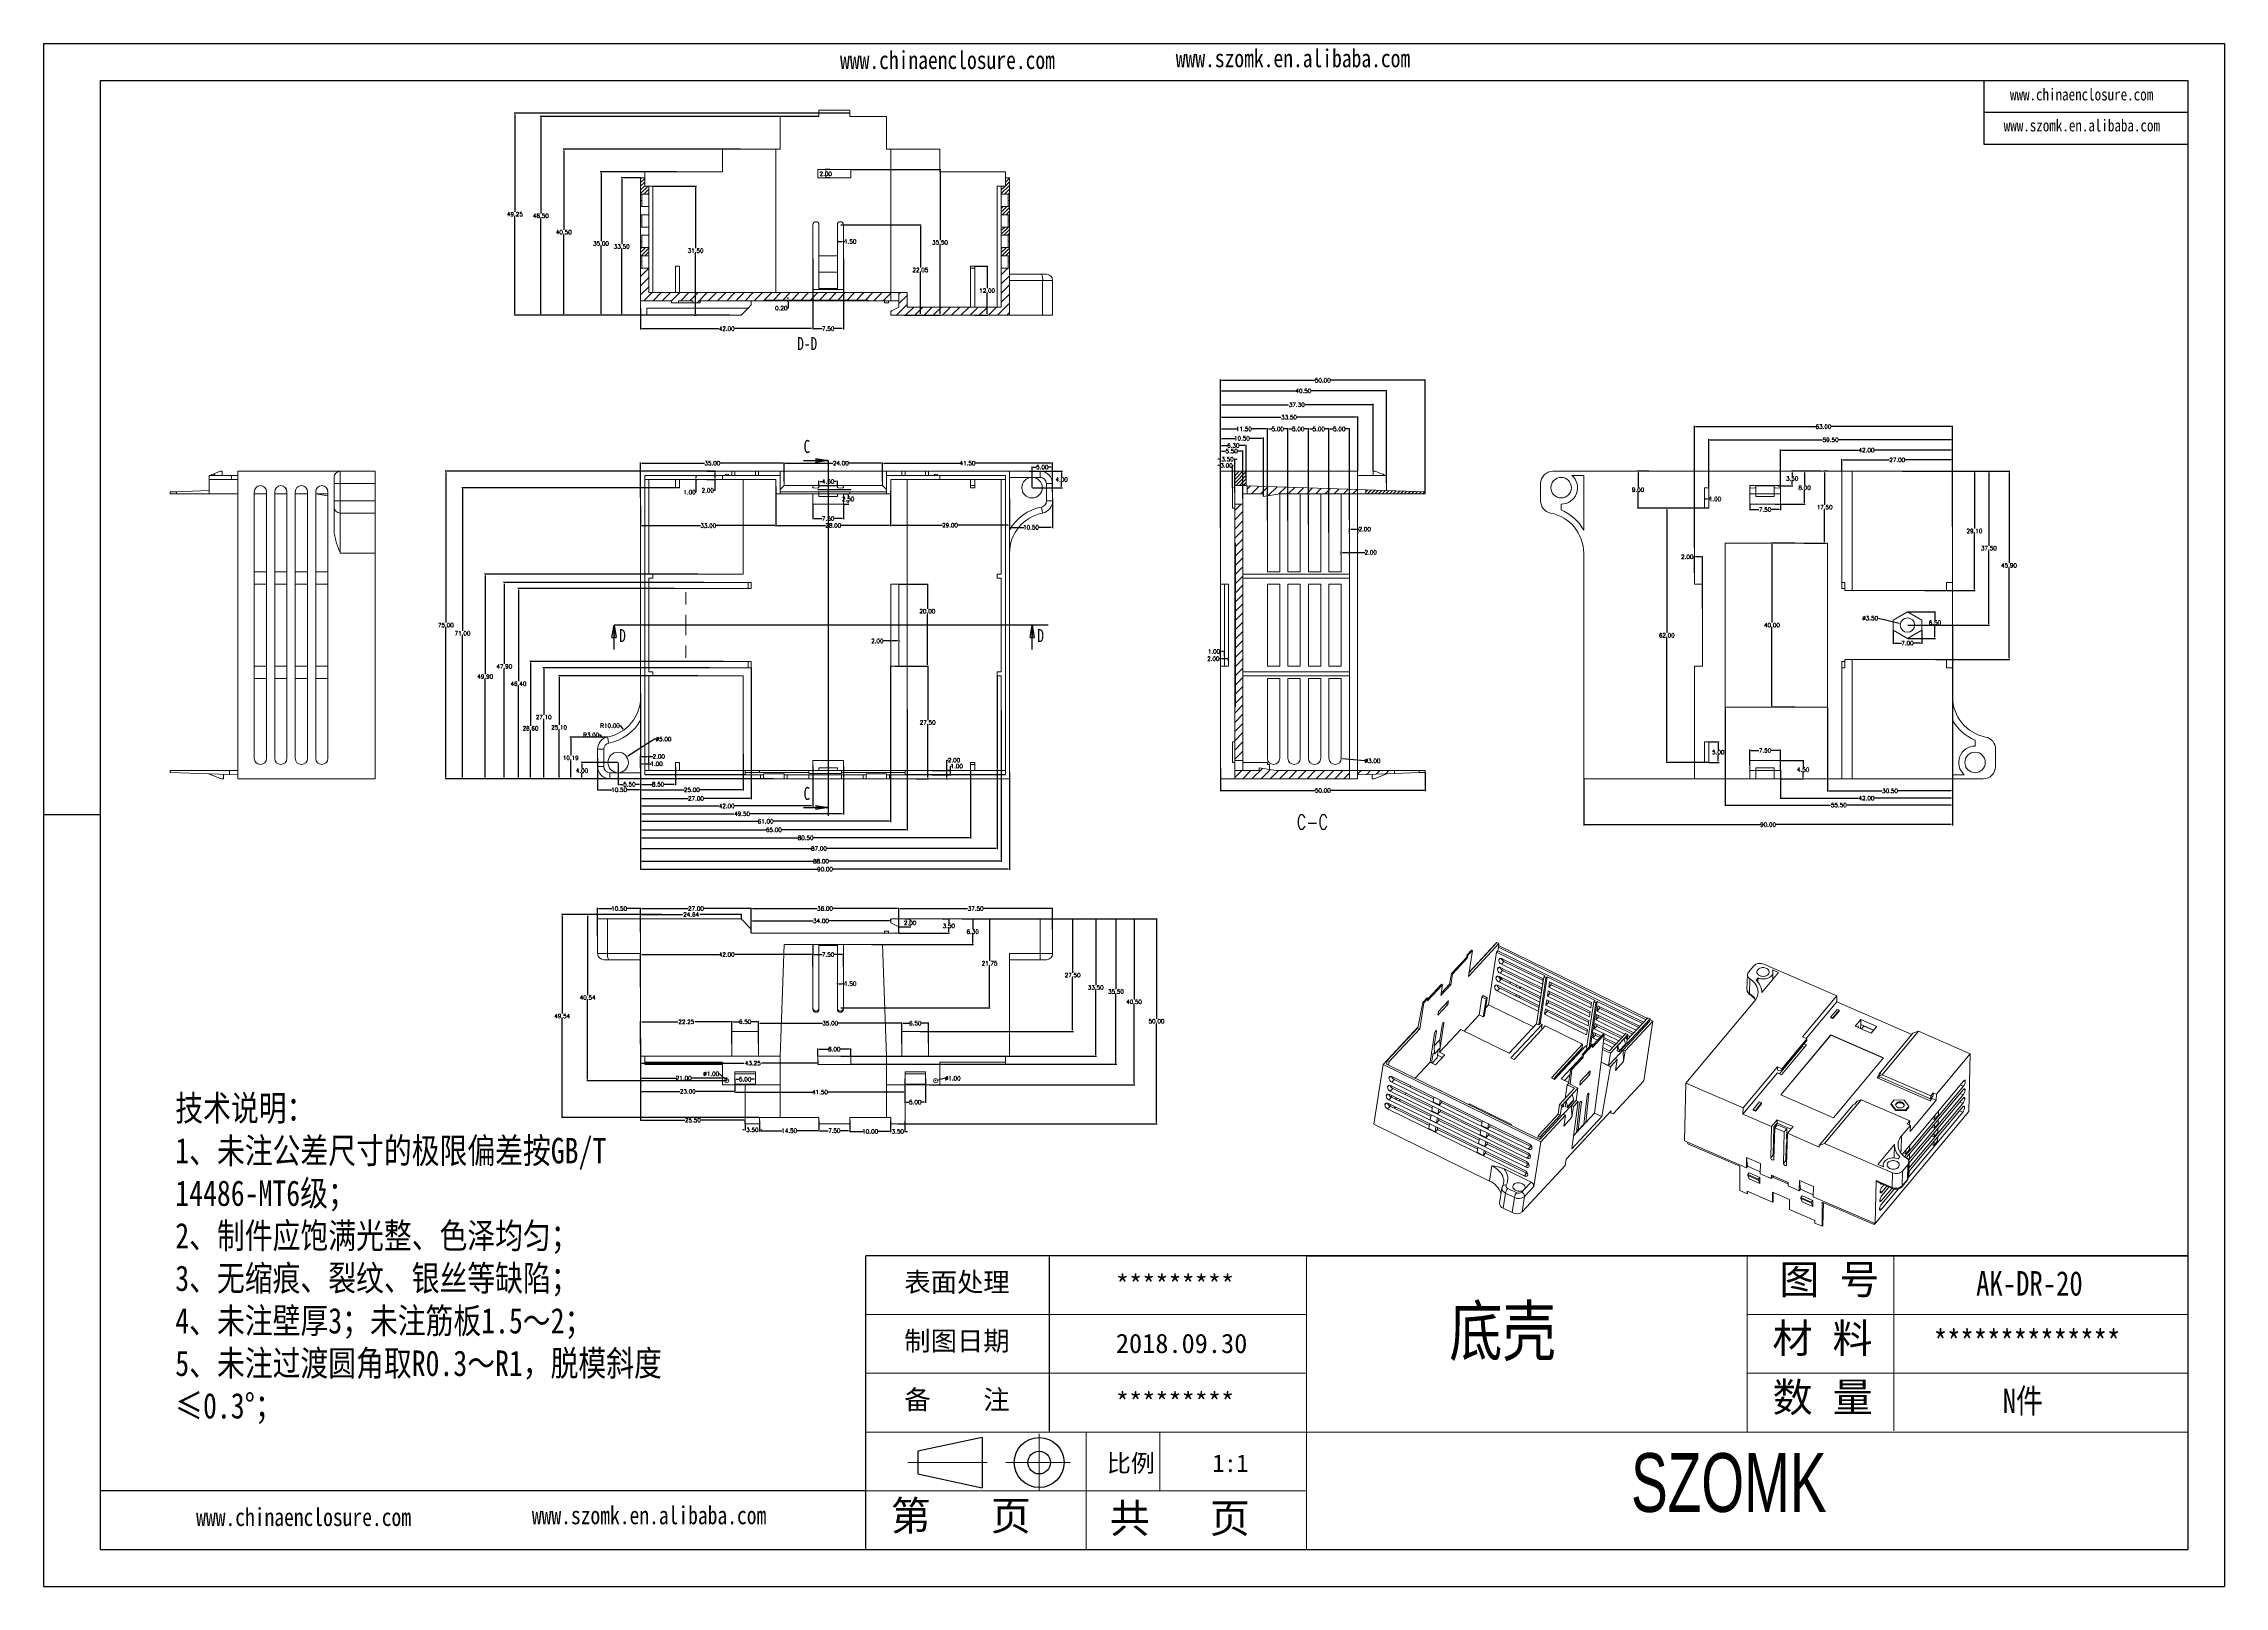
# Model space of a CAD drawing. Header units: inches. Extents: x 3261 to 5228, y 1126 to 1502.
# Drawn here: x 3866 to 4398, y 1126 to 1502 of the extents above; entities that cross this region are included whole.
import ezdxf

# ---------------------------------------------------------------- set-up
doc = ezdxf.new("R2010")
doc.units = ezdxf.units.IN
doc.header["$LTSCALE"] = 15
doc.linetypes.add('CENTER2', pattern=[28.575, 19.05, -3.175, 3.175, -3.175])
doc.layers.add('文字', color=81, linetype='Continuous')
for name, color, linetype, lineweight in [('粗实线', 7, 'Continuous', 30), ('细实线', 3, 'Continuous', 9), ('细点划线', 2, 'CENTER2', 9)]:
    doc.layers.add(name, color=color, linetype=linetype, lineweight=lineweight)
doc.styles.add('SLDTEXTSTYLE0', font='TXT', dxfattribs={"width": 0.75})
doc.styles.add('SLDTEXTSTYLE3', font='TXT', dxfattribs={"width": 0.75, "bigfont": 'bigfont'})
doc.styles.get("Standard").update_dxf_attribs({"font": 'txt', "bigfont": 'gbcbig.shx'})
doc.styles.add('宋体', font='', dxfattribs={"width": 0.8, "height": 3.5})
doc.styles.add('长仿宋', font='', dxfattribs={"width": 0.7, "height": 4})
doc.styles.get('宋体').set_extended_font_data('SimSun')
doc.styles.get('长仿宋').set_extended_font_data('SimSun')
doc.dimstyles.new('1.5', dxfattribs={"dimtxt": 1, "dimasz": 0.3, "dimexe": 0.18, "dimexo": 0.0625, "dimgap": 0.09, "dimtad": 0, "dimtih": 1, "dimtoh": 1, "dimzin": 0, "dimdsep": 46, "dimtxsty": 'Standard', "dimcen": 0, "dimadec": 0, "dimazin": 2, "dimtfac": 1, "dimtofl": 0, "dimtmove": 0, "dimatfit": 3, "dimfxl": 1, "dimtolj": 1, "dimtzin": 0, "dimarcsym": 0})

# ---------------------------------------------------------------- blocks, each defined once
blk = doc.blocks.new('SW_CENTERMARKSYMBOL_1')
at = {"color": 0, "linetype": 'Continuous', "lineweight": 0}
for p, q in [((0, 5), (0, 8)), ((-5, 0), (-8, 0)), ((0, 0), (-2.5, 0)), ((0, 0), (0, 2.5)), ((0, 0), (0, -2.5)), ((0, 0), (2.5, 0)), ((5, 0), (8, 0)), ((0, -5), (0, -8))]:
    blk.add_line(p, q, dxfattribs=at)
blk = doc.blocks.new('_CLOSED')
at = {"color": 0, "linetype": 'ByBlock', "lineweight": -2}
for p, q in [((-1, 0.166667), (0, 0)), ((-1, 0.166667), (-1, -0.166667)), ((0, 0), (-1, -0.166667)), ((0, 0), (-1, 0))]:
    blk.add_line(p, q, dxfattribs=at)
blk = doc.blocks.new('SW_NOTE_4')
at = {"color": 0, "linetype": 'Continuous', "lineweight": 0, "insert": (22.23, 5.8), "char_height": 3.5, "attachment_point": 2, "style": 'SLDTEXTSTYLE3'}
blk.add_mtext('C-C', dxfattribs=at)
blk = doc.blocks.new('*D182')
at = {"color": 0, "lineweight": -2}
for p, q in [((4011.21, 1325.35), (4011.21, 1326.45)), ((4011.51, 1326.27), (4011.91, 1326.27)), ((4012.21, 1326.44), (4012.21, 1326.09)), ((4012.21, 1326.27), (4013.84, 1326.27))]:
    blk.add_line(p, q, dxfattribs=at)
at = {"color": 0}
for points in [[(4011.51, 1326.32), (4011.51, 1326.22), (4011.21, 1326.27)], [(4011.91, 1326.32), (4011.91, 1326.22), (4012.21, 1326.27)]]:
    blk.add_solid(points, dxfattribs=at)
at = {"layer": 'Defpoints', "color": 0}
for p in [(4011.21, 1325.29), (4012.21, 1326.5), (4012.21, 1326.27)]:
    blk.add_point(p, dxfattribs=at)
at = {"color": 0, "insert": (4015.1, 1326.27), "char_height": 1, "attachment_point": 5}
blk.add_mtext('\\A1;1.00', dxfattribs=at)
blk = doc.blocks.new('*D183')
at = {"color": 0, "lineweight": -2}
for p, q in [((4011.21, 1326.31), (4011.21, 1328.24)), ((4011.51, 1328.06), (4012.91, 1328.06)), ((4013.21, 1326.5), (4013.21, 1328.24)), ((4013.21, 1328.06), (4014.21, 1328.06))]:
    blk.add_line(p, q, dxfattribs=at)
at = {"color": 0}
for points in [[(4011.51, 1328.11), (4011.51, 1328.01), (4011.21, 1328.06)], [(4012.91, 1328.11), (4012.91, 1328.01), (4013.21, 1328.06)]]:
    blk.add_solid(points, dxfattribs=at)
at = {"layer": 'Defpoints', "color": 0}
for p in [(4011.21, 1326.25), (4013.21, 1328.06), (4013.21, 1326.44)]:
    blk.add_point(p, dxfattribs=at)
at = {"color": 0, "insert": (4015.64, 1328.06), "char_height": 1, "attachment_point": 5}
blk.add_mtext('\\A1;2.00', dxfattribs=at)
blk = doc.blocks.new('*D184')
at = {"color": 0, "lineweight": -2}
for p, q in [((4019.71, 1325.53), (4019.71, 1321.07)), ((4011.21, 1323.45), (4011.21, 1321.07)), ((4011.51, 1321.25), (4013.96, 1321.25)), ((4019.41, 1321.25), (4016.97, 1321.25))]:
    blk.add_line(p, q, dxfattribs=at)
at = {"color": 0}
for points in [[(4011.51, 1321.3), (4011.51, 1321.2), (4011.21, 1321.25)], [(4019.41, 1321.3), (4019.41, 1321.2), (4019.71, 1321.25)]]:
    blk.add_solid(points, dxfattribs=at)
at = {"layer": 'Defpoints', "color": 0}
for p in [(4019.71, 1325.59), (4011.21, 1323.52), (4019.71, 1321.25)]:
    blk.add_point(p, dxfattribs=at)
at = {"color": 0, "insert": (4015.46, 1321.25), "char_height": 1, "attachment_point": 5}
blk.add_mtext('\\A1;8.50', dxfattribs=at)
blk = doc.blocks.new('*D185')
at = {"color": 0, "lineweight": -2}
for p, q in [((4011.21, 1325.23), (4011.21, 1319.74)), ((4036.21, 1328.67), (4036.21, 1319.74)), ((4011.51, 1319.92), (4021.79, 1319.92)), ((4035.91, 1319.92), (4025.64, 1319.92))]:
    blk.add_line(p, q, dxfattribs=at)
at = {"color": 0}
for points in [[(4011.51, 1319.97), (4011.51, 1319.87), (4011.21, 1319.92)], [(4035.91, 1319.97), (4035.91, 1319.87), (4036.21, 1319.92)]]:
    blk.add_solid(points, dxfattribs=at)
at = {"layer": 'Defpoints', "color": 0}
for p in [(4011.21, 1325.29), (4036.21, 1328.73), (4036.21, 1319.92)]:
    blk.add_point(p, dxfattribs=at)
at = {"color": 0, "insert": (4023.71, 1319.92), "char_height": 1, "attachment_point": 5}
blk.add_mtext('\\A1;25.00', dxfattribs=at)
blk = doc.blocks.new('*D186')
at = {"color": 0, "lineweight": -2}
for p, q in [((4038.21, 1349.63), (4038.21, 1317.63)), ((4011.21, 1330.89), (4011.21, 1317.63)), ((4011.51, 1317.81), (4022.79, 1317.81)), ((4037.91, 1317.81), (4026.64, 1317.81))]:
    blk.add_line(p, q, dxfattribs=at)
at = {"color": 0}
for points in [[(4011.51, 1317.86), (4011.51, 1317.76), (4011.21, 1317.81)], [(4037.91, 1317.86), (4037.91, 1317.76), (4038.21, 1317.81)]]:
    blk.add_solid(points, dxfattribs=at)
at = {"layer": 'Defpoints', "color": 0}
for p in [(4038.21, 1349.69), (4011.21, 1330.95), (4038.21, 1317.81)]:
    blk.add_point(p, dxfattribs=at)
at = {"color": 0, "insert": (4024.71, 1317.81), "char_height": 1, "attachment_point": 5}
blk.add_mtext('\\A1;27.00', dxfattribs=at)
blk = doc.blocks.new('*D187')
at = {"color": 0, "lineweight": -2}
for p, q in [((4011.21, 1330.89), (4011.21, 1315.79)), ((4053.21, 1325.78), (4053.21, 1315.79)), ((4011.51, 1315.97), (4030.29, 1315.97)), ((4052.91, 1315.97), (4034.14, 1315.97))]:
    blk.add_line(p, q, dxfattribs=at)
at = {"color": 0}
for points in [[(4011.51, 1316.02), (4011.51, 1315.92), (4011.21, 1315.97)], [(4052.91, 1316.02), (4052.91, 1315.92), (4053.21, 1315.97)]]:
    blk.add_solid(points, dxfattribs=at)
at = {"layer": 'Defpoints', "color": 0}
for p in [(4011.21, 1330.95), (4053.21, 1325.84), (4053.21, 1315.97)]:
    blk.add_point(p, dxfattribs=at)
at = {"color": 0, "insert": (4032.21, 1315.97), "char_height": 1, "attachment_point": 5}
blk.add_mtext('\\A1;42.00', dxfattribs=at)
blk = doc.blocks.new('*D188')
at = {"color": 0, "lineweight": -2}
for p, q in [((4011.21, 1330.89), (4011.21, 1313.9)), ((4060.71, 1325.78), (4060.71, 1313.9)), ((4011.51, 1314.08), (4033.96, 1314.08)), ((4060.41, 1314.08), (4037.97, 1314.08))]:
    blk.add_line(p, q, dxfattribs=at)
at = {"color": 0}
for points in [[(4011.51, 1314.13), (4011.51, 1314.03), (4011.21, 1314.08)], [(4060.41, 1314.13), (4060.41, 1314.03), (4060.71, 1314.08)]]:
    blk.add_solid(points, dxfattribs=at)
at = {"layer": 'Defpoints', "color": 0}
for p in [(4011.21, 1330.95), (4060.71, 1325.84), (4060.71, 1314.08)]:
    blk.add_point(p, dxfattribs=at)
at = {"color": 0, "insert": (4035.96, 1314.08), "char_height": 1, "attachment_point": 5}
blk.add_mtext('\\A1;49.50', dxfattribs=at)
blk = doc.blocks.new('*D189')
at = {"color": 0, "lineweight": -2}
for p, q in [((4072.21, 1350.03), (4072.21, 1312.05)), ((4011.21, 1330.83), (4011.21, 1312.05)), ((4011.51, 1312.23), (4039.96, 1312.23)), ((4071.91, 1312.23), (4043.47, 1312.23))]:
    blk.add_line(p, q, dxfattribs=at)
at = {"color": 0}
for points in [[(4011.51, 1312.28), (4011.51, 1312.18), (4011.21, 1312.23)], [(4071.91, 1312.28), (4071.91, 1312.18), (4072.21, 1312.23)]]:
    blk.add_solid(points, dxfattribs=at)
at = {"layer": 'Defpoints', "color": 0}
for p in [(4072.21, 1350.09), (4011.21, 1330.89), (4072.21, 1312.23)]:
    blk.add_point(p, dxfattribs=at)
at = {"color": 0, "insert": (4041.71, 1312.23), "char_height": 1, "attachment_point": 5}
blk.add_mtext('\\A1;61.00', dxfattribs=at)
blk = doc.blocks.new('*D190')
at = {"color": 0, "lineweight": -2}
for p, q in [((4011.21, 1339.51), (4011.21, 1309.98)), ((4076.21, 1339.51), (4076.21, 1309.98)), ((4011.51, 1310.16), (4041.79, 1310.16)), ((4075.91, 1310.16), (4045.64, 1310.16))]:
    blk.add_line(p, q, dxfattribs=at)
at = {"color": 0}
for points in [[(4011.51, 1310.21), (4011.51, 1310.11), (4011.21, 1310.16)], [(4075.91, 1310.21), (4075.91, 1310.11), (4076.21, 1310.16)]]:
    blk.add_solid(points, dxfattribs=at)
at = {"layer": 'Defpoints', "color": 0}
for p in [(4011.21, 1339.57), (4076.21, 1339.57), (4076.21, 1310.16)]:
    blk.add_point(p, dxfattribs=at)
at = {"color": 0, "insert": (4043.71, 1310.16), "char_height": 1, "attachment_point": 5}
blk.add_mtext('\\A1;65.00', dxfattribs=at)
blk = doc.blocks.new('*D191')
at = {"color": 0, "lineweight": -2}
for p, q in [((4072.21, 1356.22), (4070.38, 1356.22)), ((4072.21, 1356.44), (4072.21, 1356.04)), ((4073.91, 1356.22), (4072.51, 1356.22)), ((4074.21, 1356.44), (4074.21, 1356.04))]:
    blk.add_line(p, q, dxfattribs=at)
at = {"color": 0}
for points in [[(4072.51, 1356.27), (4072.51, 1356.17), (4072.21, 1356.22)], [(4073.91, 1356.27), (4073.91, 1356.17), (4074.21, 1356.22)]]:
    blk.add_solid(points, dxfattribs=at)
at = {"layer": 'Defpoints', "color": 0}
for p in [(4072.21, 1356.5), (4074.21, 1356.5), (4074.21, 1356.22)]:
    blk.add_point(p, dxfattribs=at)
at = {"color": 0, "insert": (4068.96, 1356.22), "char_height": 1, "attachment_point": 5}
blk.add_mtext('\\A1;2.00', dxfattribs=at)
blk = doc.blocks.new('*D192')
at = {"color": 0, "lineweight": -2}
for p, q in [((4011.21, 1330.77), (4011.21, 1308.03)), ((4091.71, 1324.53), (4091.71, 1308.03)), ((4011.51, 1308.21), (4049.54, 1308.21)), ((4091.41, 1308.21), (4053.39, 1308.21))]:
    blk.add_line(p, q, dxfattribs=at)
at = {"color": 0}
for points in [[(4011.51, 1308.26), (4011.51, 1308.16), (4011.21, 1308.21)], [(4091.41, 1308.26), (4091.41, 1308.16), (4091.71, 1308.21)]]:
    blk.add_solid(points, dxfattribs=at)
at = {"layer": 'Defpoints', "color": 0}
for p in [(4011.21, 1330.83), (4091.71, 1324.59), (4091.71, 1308.21)]:
    blk.add_point(p, dxfattribs=at)
at = {"color": 0, "insert": (4051.46, 1308.21), "char_height": 1, "attachment_point": 5}
blk.add_mtext('\\A1;80.50', dxfattribs=at)
blk = doc.blocks.new('*D193')
at = {"color": 0, "lineweight": -2}
for p, q in [((4098.21, 1347.63), (4098.21, 1305.42)), ((4011.21, 1330.7), (4011.21, 1305.42)), ((4011.51, 1305.6), (4052.79, 1305.6)), ((4097.91, 1305.6), (4056.64, 1305.6))]:
    blk.add_line(p, q, dxfattribs=at)
at = {"color": 0}
for points in [[(4011.51, 1305.65), (4011.51, 1305.55), (4011.21, 1305.6)], [(4097.91, 1305.65), (4097.91, 1305.55), (4098.21, 1305.6)]]:
    blk.add_solid(points, dxfattribs=at)
at = {"layer": 'Defpoints', "color": 0}
for p in [(4098.21, 1347.69), (4011.21, 1330.77), (4011.21, 1305.6)]:
    blk.add_point(p, dxfattribs=at)
at = {"color": 0, "insert": (4054.71, 1305.6), "char_height": 1, "attachment_point": 5}
blk.add_mtext('\\A1;87.00', dxfattribs=at)
blk = doc.blocks.new('*D194')
at = {"color": 0, "lineweight": -2}
for p, q in [((4011.21, 1343.41), (4011.21, 1302.32)), ((4099.21, 1339.24), (4099.21, 1302.32)), ((4011.51, 1302.5), (4053.29, 1302.5)), ((4098.91, 1302.5), (4057.14, 1302.5))]:
    blk.add_line(p, q, dxfattribs=at)
at = {"color": 0}
for points in [[(4011.51, 1302.55), (4011.51, 1302.45), (4011.21, 1302.5)], [(4098.91, 1302.55), (4098.91, 1302.45), (4099.21, 1302.5)]]:
    blk.add_solid(points, dxfattribs=at)
at = {"layer": 'Defpoints', "color": 0}
for p in [(4011.21, 1343.47), (4099.21, 1339.3), (4011.21, 1302.5)]:
    blk.add_point(p, dxfattribs=at)
at = {"color": 0, "insert": (4055.21, 1302.5), "char_height": 1, "attachment_point": 5}
blk.add_mtext('\\A1;88.00', dxfattribs=at)
blk = doc.blocks.new('*D195')
at = {"color": 0, "lineweight": -2}
for p, q in [((4011.21, 1328.18), (4011.21, 1300.38)), ((4101.21, 1324.15), (4101.21, 1300.38)), ((4011.51, 1300.56), (4054.37, 1300.56)), ((4100.91, 1300.56), (4058.05, 1300.56))]:
    blk.add_line(p, q, dxfattribs=at)
at = {"color": 0}
for points in [[(4011.51, 1300.61), (4011.51, 1300.51), (4011.21, 1300.56)], [(4100.91, 1300.61), (4100.91, 1300.51), (4101.21, 1300.56)]]:
    blk.add_solid(points, dxfattribs=at)
at = {"layer": 'Defpoints', "color": 0}
for p in [(4011.21, 1328.24), (4101.21, 1324.21), (4011.21, 1300.56)]:
    blk.add_point(p, dxfattribs=at)
at = {"color": 0, "insert": (4056.21, 1300.56), "char_height": 1, "attachment_point": 5}
blk.add_mtext('\\A1;90.00', dxfattribs=at)
blk = doc.blocks.new('*D196')
at = {"color": 0, "lineweight": -2}
for p, q in [((4005.71, 1326.53), (4005.71, 1321.07)), ((4011.21, 1325.16), (4011.21, 1321.07)), ((4006.01, 1321.25), (4006.96, 1321.25)), ((4010.91, 1321.25), (4009.97, 1321.25))]:
    blk.add_line(p, q, dxfattribs=at)
at = {"color": 0}
for points in [[(4006.01, 1321.3), (4006.01, 1321.2), (4005.71, 1321.25)], [(4010.91, 1321.3), (4010.91, 1321.2), (4011.21, 1321.25)]]:
    blk.add_solid(points, dxfattribs=at)
at = {"layer": 'Defpoints', "color": 0}
for p in [(4005.71, 1326.59), (4011.21, 1325.23), (4011.21, 1321.25)]:
    blk.add_point(p, dxfattribs=at)
at = {"color": 0, "insert": (4008.46, 1321.25), "char_height": 1, "attachment_point": 5}
blk.add_mtext('\\A1;5.50', dxfattribs=at)
blk = doc.blocks.new('*D197')
at = {"color": 0, "lineweight": -2}
for p, q in [((4000.71, 1327.65), (4000.71, 1319.74)), ((4011.21, 1329.26), (4011.21, 1319.74)), ((4001.01, 1319.92), (4004.21, 1319.92)), ((4010.91, 1319.92), (4007.72, 1319.92))]:
    blk.add_line(p, q, dxfattribs=at)
at = {"color": 0}
for points in [[(4001.01, 1319.97), (4001.01, 1319.87), (4000.71, 1319.92)], [(4010.91, 1319.97), (4010.91, 1319.87), (4011.21, 1319.92)]]:
    blk.add_solid(points, dxfattribs=at)
at = {"layer": 'Defpoints', "color": 0}
for p in [(4000.71, 1327.72), (4011.21, 1329.32), (4000.71, 1319.92)]:
    blk.add_point(p, dxfattribs=at)
at = {"color": 0, "insert": (4005.96, 1319.92), "char_height": 1, "attachment_point": 5}
blk.add_mtext('\\A1;10.50', dxfattribs=at)
blk = doc.blocks.new('*D198')
at = {"color": 0, "lineweight": -2}
for p, q in [((4014.57, 1332.28), (4008.07, 1328.11)), ((4014.87, 1332.28), (4014.57, 1332.28))]:
    blk.add_line(p, q, dxfattribs=at)
at = {"color": 0}
blk.add_solid([(4008.04, 1328.15), (4008.1, 1328.07), (4007.82, 1327.95)], dxfattribs=at)
at = {"layer": 'Defpoints', "color": 0}
for p in [(4003.61, 1325.24), (4007.82, 1327.95)]:
    blk.add_point(p, dxfattribs=at)
at = {"color": 0, "insert": (4016.79, 1332.28), "char_height": 1, "attachment_point": 5}
blk.add_mtext('\\A1;∅5.00', dxfattribs=at)
blk = doc.blocks.new('*D200')
at = {"color": 0, "lineweight": -2}
for p, q in [((4005.92, 1335.57), (4006.22, 1335.57)), ((4006.22, 1335.57), (4006.84, 1334.69))]:
    blk.add_line(p, q, dxfattribs=at)
at = {"color": 0}
blk.add_solid([(4006.88, 1334.72), (4006.8, 1334.66), (4007.01, 1334.45)], dxfattribs=at)
at = {"layer": 'Defpoints', "color": 0}
for p in [(4001.21, 1342.59), (4007.01, 1334.45)]:
    blk.add_point(p, dxfattribs=at)
at = {"color": 0, "insert": (4003.74, 1335.57), "char_height": 1, "attachment_point": 5}
blk.add_mtext('\\A1;R10.00', dxfattribs=at)
blk = doc.blocks.new('*D201')
at = {"color": 0, "lineweight": -2}
for p, q in [((4001.07, 1333.29), (4001.37, 1333.29)), ((4001.37, 1333.29), (4001.86, 1332.57))]:
    blk.add_line(p, q, dxfattribs=at)
at = {"color": 0}
blk.add_solid([(4001.9, 1332.6), (4001.82, 1332.54), (4002.03, 1332.32)], dxfattribs=at)
at = {"layer": 'Defpoints', "color": 0}
for p in [(4002.03, 1332.32), (4003.71, 1329.84)]:
    blk.add_point(p, dxfattribs=at)
at = {"color": 0, "insert": (3999.14, 1333.29), "char_height": 1, "attachment_point": 5}
blk.add_mtext('\\A1;R3.00', dxfattribs=at)
blk = doc.blocks.new('*D202')
at = {"color": 0, "lineweight": -2}
for p, q in [((4086.78, 1324.59), (4086.78, 1325.7)), ((4086.78, 1325.7), (4087.08, 1325.7)), ((4082.31, 1324.59), (4086.96, 1324.59)), ((4082.31, 1323.59), (4086.96, 1323.59)), ((4086.78, 1323.89), (4086.78, 1324.29))]:
    blk.add_line(p, q, dxfattribs=at)
at = {"color": 0}
for points in [[(4086.73, 1324.29), (4086.83, 1324.29), (4086.78, 1324.59)], [(4086.73, 1323.89), (4086.83, 1323.89), (4086.78, 1323.59)]]:
    blk.add_solid(points, dxfattribs=at)
at = {"layer": 'Defpoints', "color": 0}
for p in [(4082.24, 1324.59), (4082.24, 1323.59), (4086.78, 1324.59)]:
    blk.add_point(p, dxfattribs=at)
at = {"color": 0, "insert": (4088.33, 1325.7), "char_height": 1, "attachment_point": 5}
blk.add_mtext('\\A1;1.00', dxfattribs=at)
blk = doc.blocks.new('*D203')
at = {"color": 0, "lineweight": -2}
for p, q in [((4085.94, 1324.59), (4085.94, 1327.13)), ((4085.94, 1327.13), (4086.24, 1327.13)), ((4085.74, 1322.59), (4086.12, 1322.59)), ((4086.82, 1324.59), (4085.76, 1324.59)), ((4085.94, 1322.89), (4085.94, 1324.29))]:
    blk.add_line(p, q, dxfattribs=at)
at = {"color": 0}
for points in [[(4085.89, 1324.29), (4085.99, 1324.29), (4085.94, 1324.59)], [(4085.89, 1322.89), (4085.99, 1322.89), (4085.94, 1322.59)]]:
    blk.add_solid(points, dxfattribs=at)
at = {"layer": 'Defpoints', "color": 0}
for p in [(4085.68, 1322.59), (4085.94, 1324.59), (4086.88, 1324.59)]:
    blk.add_point(p, dxfattribs=at)
at = {"color": 0, "insert": (4087.67, 1327.13), "char_height": 1, "attachment_point": 5}
blk.add_mtext('\\A1;2.00', dxfattribs=at)
blk = doc.blocks.new('*D204')
at = {"color": 0, "lineweight": -2}
for p, q in [((4005.65, 1326.59), (3996.71, 1326.59)), ((3996.89, 1326.29), (3996.89, 1325.18)), ((4005.17, 1322.59), (3996.71, 1322.59)), ((3996.89, 1322.89), (3996.89, 1324))]:
    blk.add_line(p, q, dxfattribs=at)
at = {"color": 0}
for points in [[(3996.84, 1326.29), (3996.94, 1326.29), (3996.89, 1326.59)], [(3996.84, 1322.89), (3996.94, 1322.89), (3996.89, 1322.59)]]:
    blk.add_solid(points, dxfattribs=at)
at = {"layer": 'Defpoints', "color": 0}
for p in [(3996.89, 1326.59), (4005.71, 1326.59), (4005.23, 1322.59)]:
    blk.add_point(p, dxfattribs=at)
at = {"color": 0, "insert": (3996.89, 1324.59), "char_height": 1, "attachment_point": 5}
blk.add_mtext('\\A1;4.00', dxfattribs=at)
blk = doc.blocks.new('*D205')
at = {"color": 0, "lineweight": -2}
for p, q in [((4003.09, 1332.79), (3993.97, 1332.79)), ((3994.15, 1332.49), (3994.15, 1328.28)), ((3994.15, 1322.89), (3994.15, 1327.1)), ((4005.11, 1322.59), (3993.97, 1322.59))]:
    blk.add_line(p, q, dxfattribs=at)
at = {"color": 0}
for points in [[(3994.1, 1332.49), (3994.2, 1332.49), (3994.15, 1332.79)], [(3994.1, 1322.89), (3994.2, 1322.89), (3994.15, 1322.59)]]:
    blk.add_solid(points, dxfattribs=at)
at = {"layer": 'Defpoints', "color": 0}
for p in [(3994.15, 1332.79), (4003.15, 1332.79), (4005.17, 1322.59)]:
    blk.add_point(p, dxfattribs=at)
at = {"color": 0, "insert": (3994.15, 1327.69), "char_height": 1, "attachment_point": 5}
blk.add_mtext('\\A1;10.19', dxfattribs=at)
blk = doc.blocks.new('*D206')
at = {"color": 0, "lineweight": -2}
for p, q in [((4025.15, 1347.69), (3991.13, 1347.69)), ((3991.31, 1347.39), (3991.31, 1335.73)), ((3991.31, 1322.89), (3991.31, 1334.55)), ((4010.41, 1322.59), (3991.13, 1322.59))]:
    blk.add_line(p, q, dxfattribs=at)
at = {"color": 0}
for points in [[(3991.26, 1347.39), (3991.36, 1347.39), (3991.31, 1347.69)], [(3991.26, 1322.89), (3991.36, 1322.89), (3991.31, 1322.59)]]:
    blk.add_solid(points, dxfattribs=at)
at = {"layer": 'Defpoints', "color": 0}
for p in [(3991.31, 1347.69), (4025.21, 1347.69), (4010.47, 1322.59)]:
    blk.add_point(p, dxfattribs=at)
at = {"color": 0, "insert": (3991.31, 1335.14), "char_height": 1, "attachment_point": 5}
blk.add_mtext('\\A1;25.10', dxfattribs=at)
blk = doc.blocks.new('*D207')
at = {"color": 0, "lineweight": -2}
for p, q in [((4028.01, 1349.69), (3987.38, 1349.69)), ((3987.56, 1349.39), (3987.56, 1338.24)), ((3987.56, 1322.89), (3987.56, 1337.06)), ((4014.45, 1322.59), (3987.38, 1322.59))]:
    blk.add_line(p, q, dxfattribs=at)
at = {"color": 0}
for points in [[(3987.51, 1349.39), (3987.61, 1349.39), (3987.56, 1349.69)], [(3987.51, 1322.89), (3987.61, 1322.89), (3987.56, 1322.59)]]:
    blk.add_solid(points, dxfattribs=at)
at = {"layer": 'Defpoints', "color": 0}
for p in [(3987.56, 1349.69), (4028.07, 1349.69), (4014.51, 1322.59)]:
    blk.add_point(p, dxfattribs=at)
at = {"color": 0, "insert": (3987.56, 1337.65), "char_height": 1, "attachment_point": 5}
blk.add_mtext('\\A1;27.10', dxfattribs=at)
blk = doc.blocks.new('*D208')
at = {"color": 0, "lineweight": -2}
for p, q in [((4031.39, 1351.19), (3984.17, 1351.19)), ((3984.35, 1350.89), (3984.35, 1335.49)), ((3984.35, 1322.89), (3984.35, 1334.31)), ((4024.68, 1322.59), (3984.17, 1322.59))]:
    blk.add_line(p, q, dxfattribs=at)
at = {"color": 0}
for points in [[(3984.3, 1350.89), (3984.4, 1350.89), (3984.35, 1351.19)], [(3984.3, 1322.89), (3984.4, 1322.89), (3984.35, 1322.59)]]:
    blk.add_solid(points, dxfattribs=at)
at = {"layer": 'Defpoints', "color": 0}
for p in [(4031.45, 1351.19), (3984.35, 1322.59), (4024.74, 1322.59)]:
    blk.add_point(p, dxfattribs=at)
at = {"color": 0, "insert": (3984.35, 1334.9), "char_height": 1, "attachment_point": 5}
blk.add_mtext('\\A1;28.60', dxfattribs=at)
blk = doc.blocks.new('*D209')
at = {"color": 0, "lineweight": -2}
for p, q in [((4019.43, 1368.99), (3981.22, 1368.99)), ((3981.4, 1368.69), (3981.4, 1346.38)), ((3981.4, 1322.89), (3981.4, 1345.2)), ((4034.3, 1322.59), (3981.22, 1322.59))]:
    blk.add_line(p, q, dxfattribs=at)
at = {"color": 0}
for points in [[(3981.35, 1368.69), (3981.45, 1368.69), (3981.4, 1368.99)], [(3981.35, 1322.89), (3981.45, 1322.89), (3981.4, 1322.59)]]:
    blk.add_solid(points, dxfattribs=at)
at = {"layer": 'Defpoints', "color": 0}
for p in [(3981.4, 1368.99), (4019.49, 1368.99), (4034.36, 1322.59)]:
    blk.add_point(p, dxfattribs=at)
at = {"color": 0, "insert": (3981.4, 1345.79), "char_height": 1, "attachment_point": 5}
blk.add_mtext('\\A1;46.40', dxfattribs=at)
blk = doc.blocks.new('*D210')
at = {"color": 0, "lineweight": -2}
for p, q in [((4026.59, 1370.49), (3977.76, 1370.49)), ((3977.94, 1370.19), (3977.94, 1350.6)), ((3977.94, 1322.89), (3977.94, 1349.42)), ((4024.61, 1322.59), (3977.76, 1322.59))]:
    blk.add_line(p, q, dxfattribs=at)
at = {"color": 0}
for points in [[(3977.89, 1370.19), (3977.99, 1370.19), (3977.94, 1370.49)], [(3977.89, 1322.89), (3977.99, 1322.89), (3977.94, 1322.59)]]:
    blk.add_solid(points, dxfattribs=at)
at = {"layer": 'Defpoints', "color": 0}
for p in [(3977.94, 1370.49), (4026.65, 1370.49), (4024.68, 1322.59)]:
    blk.add_point(p, dxfattribs=at)
at = {"color": 0, "insert": (3977.94, 1350.01), "char_height": 1, "attachment_point": 5}
blk.add_mtext('\\A1;47.90', dxfattribs=at)
blk = doc.blocks.new('*D211')
at = {"color": 0, "lineweight": -2}
for p, q in [((4025.15, 1372.49), (3973.1, 1372.49)), ((3973.28, 1372.19), (3973.28, 1348.13)), ((3973.28, 1322.89), (3973.28, 1346.95)), ((4025.78, 1322.59), (3973.1, 1322.59))]:
    blk.add_line(p, q, dxfattribs=at)
at = {"color": 0}
for points in [[(3973.23, 1372.19), (3973.33, 1372.19), (3973.28, 1372.49)], [(3973.23, 1322.89), (3973.33, 1322.89), (3973.28, 1322.59)]]:
    blk.add_solid(points, dxfattribs=at)
at = {"layer": 'Defpoints', "color": 0}
for p in [(4025.21, 1372.49), (3973.28, 1322.59), (4025.84, 1322.59)]:
    blk.add_point(p, dxfattribs=at)
at = {"color": 0, "insert": (3973.28, 1347.54), "char_height": 1, "attachment_point": 5}
blk.add_mtext('\\A1;49.90', dxfattribs=at)
blk = doc.blocks.new('*D212')
at = {"color": 0, "lineweight": -2}
for p, q in [((4020.65, 1393.59), (3967.56, 1393.59)), ((3967.74, 1393.29), (3967.74, 1358.68)), ((3967.74, 1322.89), (3967.74, 1357.5)), ((4043.65, 1322.59), (3967.56, 1322.59))]:
    blk.add_line(p, q, dxfattribs=at)
at = {"color": 0}
for points in [[(3967.69, 1393.29), (3967.79, 1393.29), (3967.74, 1393.59)], [(3967.69, 1322.89), (3967.79, 1322.89), (3967.74, 1322.59)]]:
    blk.add_solid(points, dxfattribs=at)
at = {"layer": 'Defpoints', "color": 0}
for p in [(4020.71, 1393.59), (3967.74, 1322.59), (4043.71, 1322.59)]:
    blk.add_point(p, dxfattribs=at)
at = {"color": 0, "insert": (3967.74, 1358.09), "char_height": 1, "attachment_point": 5}
blk.add_mtext('\\A1;71.00', dxfattribs=at)
blk = doc.blocks.new('*D213')
at = {"color": 0, "lineweight": -2}
for p, q in [((4029.39, 1397.59), (3963.5, 1397.59)), ((3963.68, 1397.29), (3963.68, 1360.68)), ((3963.68, 1322.89), (3963.68, 1359.5)), ((4043.65, 1322.59), (3963.5, 1322.59))]:
    blk.add_line(p, q, dxfattribs=at)
at = {"color": 0}
for points in [[(3963.63, 1397.29), (3963.73, 1397.29), (3963.68, 1397.59)], [(3963.63, 1322.89), (3963.73, 1322.89), (3963.68, 1322.59)]]:
    blk.add_solid(points, dxfattribs=at)
at = {"layer": 'Defpoints', "color": 0}
for p in [(3963.68, 1397.59), (4029.46, 1397.59), (4043.71, 1322.59)]:
    blk.add_point(p, dxfattribs=at)
at = {"color": 0, "insert": (3963.68, 1360.09), "char_height": 1, "attachment_point": 5}
blk.add_mtext('\\A1;75.00', dxfattribs=at)
blk = doc.blocks.new('*D214')
at = {"color": 0, "lineweight": -2}
for p, q in [((4024.7, 1396.59), (4024.88, 1396.59)), ((4024.7, 1396.29), (4024.7, 1395.89)), ((4024.7, 1395.59), (4024.88, 1395.59)), ((4024.7, 1395.59), (4024.7, 1392.51)), ((4024.7, 1392.51), (4024.4, 1392.51))]:
    blk.add_line(p, q, dxfattribs=at)
at = {"color": 0}
for points in [[(4024.65, 1396.29), (4024.75, 1396.29), (4024.7, 1396.59)], [(4024.65, 1395.89), (4024.75, 1395.89), (4024.7, 1395.59)]]:
    blk.add_solid(points, dxfattribs=at)
at = {"layer": 'Defpoints', "color": 0}
for p in [(4024.64, 1396.59), (4024.64, 1395.59), (4024.7, 1395.59)]:
    blk.add_point(p, dxfattribs=at)
at = {"color": 0, "insert": (4023.14, 1392.51), "char_height": 1, "attachment_point": 5}
blk.add_mtext('\\A1;1.00', dxfattribs=at)
blk = doc.blocks.new('*D215')
at = {"color": 0, "lineweight": -2}
for p, q in [((4027.37, 1397.59), (4029.48, 1397.59)), ((4027.37, 1395.59), (4029.48, 1395.59)), ((4029.3, 1397.29), (4029.3, 1395.89)), ((4029.3, 1395.59), (4029.3, 1392.95)), ((4029.3, 1392.95), (4029, 1392.95))]:
    blk.add_line(p, q, dxfattribs=at)
at = {"color": 0}
for points in [[(4029.25, 1397.29), (4029.35, 1397.29), (4029.3, 1397.59)], [(4029.25, 1395.89), (4029.35, 1395.89), (4029.3, 1395.59)]]:
    blk.add_solid(points, dxfattribs=at)
at = {"layer": 'Defpoints', "color": 0}
for p in [(4027.31, 1397.59), (4027.31, 1395.59), (4029.3, 1395.59)]:
    blk.add_point(p, dxfattribs=at)
at = {"color": 0, "insert": (4027.57, 1392.95), "char_height": 1, "attachment_point": 5}
blk.add_mtext('\\A1;2.00', dxfattribs=at)
blk = doc.blocks.new('*D216')
at = {"color": 0, "lineweight": -2}
for p, q in [((4011.21, 1391.21), (4011.21, 1399.74)), ((4011.51, 1399.56), (4026.79, 1399.56)), ((4045.91, 1399.56), (4030.64, 1399.56)), ((4046.21, 1395.91), (4046.21, 1399.74))]:
    blk.add_line(p, q, dxfattribs=at)
at = {"color": 0}
for points in [[(4011.51, 1399.61), (4011.51, 1399.51), (4011.21, 1399.56)], [(4045.91, 1399.61), (4045.91, 1399.51), (4046.21, 1399.56)]]:
    blk.add_solid(points, dxfattribs=at)
at = {"layer": 'Defpoints', "color": 0}
for p in [(4046.21, 1399.56), (4046.21, 1395.84), (4011.21, 1391.15)]:
    blk.add_point(p, dxfattribs=at)
at = {"color": 0, "insert": (4028.71, 1399.56), "char_height": 1, "attachment_point": 5}
blk.add_mtext('\\A1;35.00', dxfattribs=at)
blk = doc.blocks.new('*D217')
at = {"color": 0, "lineweight": -2}
for p, q in [((4046.21, 1395.1), (4046.21, 1399.74)), ((4046.51, 1399.56), (4058.12, 1399.56)), ((4069.91, 1399.56), (4061.97, 1399.56)), ((4070.21, 1395.1), (4070.21, 1399.74))]:
    blk.add_line(p, q, dxfattribs=at)
at = {"color": 0}
for points in [[(4046.51, 1399.61), (4046.51, 1399.51), (4046.21, 1399.56)], [(4069.91, 1399.61), (4069.91, 1399.51), (4070.21, 1399.56)]]:
    blk.add_solid(points, dxfattribs=at)
at = {"layer": 'Defpoints', "color": 0}
for p in [(4070.21, 1399.56), (4046.21, 1395.04), (4070.21, 1395.04)]:
    blk.add_point(p, dxfattribs=at)
at = {"color": 0, "insert": (4060.05, 1399.56), "char_height": 1, "attachment_point": 5}
blk.add_mtext('\\A1;24.00', dxfattribs=at)
blk = doc.blocks.new('*D218')
at = {"color": 0, "lineweight": -2}
for p, q in [((4070.21, 1395.1), (4070.21, 1399.74)), ((4070.51, 1399.56), (4089.12, 1399.56)), ((4111.41, 1399.56), (4092.8, 1399.56)), ((4111.71, 1392.54), (4111.71, 1399.74))]:
    blk.add_line(p, q, dxfattribs=at)
at = {"color": 0}
for points in [[(4070.51, 1399.61), (4070.51, 1399.51), (4070.21, 1399.56)], [(4111.41, 1399.61), (4111.41, 1399.51), (4111.71, 1399.56)]]:
    blk.add_solid(points, dxfattribs=at)
at = {"layer": 'Defpoints', "color": 0}
for p in [(4111.71, 1399.56), (4070.21, 1395.04), (4111.71, 1392.47)]:
    blk.add_point(p, dxfattribs=at)
at = {"color": 0, "insert": (4090.96, 1399.56), "char_height": 1, "attachment_point": 5}
blk.add_mtext('\\A1;41.50', dxfattribs=at)
blk = doc.blocks.new('*D219')
at = {"color": 0, "lineweight": -2}
for p, q in [((4106.71, 1393.66), (4106.71, 1398.8)), ((4107.01, 1398.62), (4107.79, 1398.62)), ((4111.41, 1398.62), (4110.64, 1398.62)), ((4111.71, 1392.54), (4111.71, 1398.8))]:
    blk.add_line(p, q, dxfattribs=at)
at = {"color": 0}
for points in [[(4107.01, 1398.67), (4107.01, 1398.57), (4106.71, 1398.62)], [(4111.41, 1398.67), (4111.41, 1398.57), (4111.71, 1398.62)]]:
    blk.add_solid(points, dxfattribs=at)
at = {"layer": 'Defpoints', "color": 0}
for p in [(4111.71, 1398.62), (4106.71, 1393.59), (4111.71, 1392.47)]:
    blk.add_point(p, dxfattribs=at)
at = {"color": 0, "insert": (4109.21, 1398.62), "char_height": 1, "attachment_point": 5}
blk.add_mtext('\\A1;5.00', dxfattribs=at)
blk = doc.blocks.new('*D220')
at = {"color": 0, "lineweight": -2}
for p, q in [((4106, 1397.59), (4114.11, 1397.59)), ((4113.93, 1397.29), (4113.93, 1396.18)), ((4113.93, 1393.89), (4113.93, 1395)), ((4106.78, 1393.59), (4114.11, 1393.59))]:
    blk.add_line(p, q, dxfattribs=at)
at = {"color": 0}
for points in [[(4113.88, 1397.29), (4113.98, 1397.29), (4113.93, 1397.59)], [(4113.88, 1393.89), (4113.98, 1393.89), (4113.93, 1393.59)]]:
    blk.add_solid(points, dxfattribs=at)
at = {"layer": 'Defpoints', "color": 0}
for p in [(4105.94, 1397.59), (4113.93, 1397.59), (4106.71, 1393.59)]:
    blk.add_point(p, dxfattribs=at)
at = {"color": 0, "insert": (4113.93, 1395.59), "char_height": 1, "attachment_point": 5}
blk.add_mtext('\\A1;4.00', dxfattribs=at)
blk = doc.blocks.new('*D221')
at = {"color": 0, "lineweight": -2}
for p, q in [((4101.21, 1390.93), (4101.21, 1383.74)), ((4111.71, 1390.93), (4111.71, 1383.74)), ((4101.51, 1383.92), (4104.71, 1383.92)), ((4111.41, 1383.92), (4108.22, 1383.92))]:
    blk.add_line(p, q, dxfattribs=at)
at = {"color": 0}
for points in [[(4101.51, 1383.97), (4101.51, 1383.87), (4101.21, 1383.92)], [(4111.41, 1383.97), (4111.41, 1383.87), (4111.71, 1383.92)]]:
    blk.add_solid(points, dxfattribs=at)
at = {"layer": 'Defpoints', "color": 0}
for p in [(4101.21, 1390.99), (4111.71, 1390.99), (4111.71, 1383.92)]:
    blk.add_point(p, dxfattribs=at)
at = {"color": 0, "insert": (4106.46, 1383.92), "char_height": 1, "attachment_point": 5}
blk.add_mtext('\\A1;10.50', dxfattribs=at)
blk = doc.blocks.new('*D222')
at = {"color": 0, "lineweight": -2}
for p, q in [((4060.78, 1392.09), (4062.01, 1392.09)), ((4060.78, 1389.59), (4062.01, 1389.59)), ((4061.83, 1391.79), (4061.83, 1391.43)), ((4061.83, 1389.89), (4061.83, 1390.25))]:
    blk.add_line(p, q, dxfattribs=at)
at = {"color": 0}
for points in [[(4061.78, 1391.79), (4061.88, 1391.79), (4061.83, 1392.09)], [(4061.78, 1389.89), (4061.88, 1389.89), (4061.83, 1389.59)]]:
    blk.add_solid(points, dxfattribs=at)
at = {"layer": 'Defpoints', "color": 0}
for p in [(4060.71, 1392.09), (4060.71, 1389.59), (4061.83, 1392.09)]:
    blk.add_point(p, dxfattribs=at)
at = {"color": 0, "insert": (4061.83, 1390.84), "char_height": 1, "attachment_point": 5}
blk.add_mtext('\\A1;2.50', dxfattribs=at)
blk = doc.blocks.new('*D223')
at = {"color": 0, "lineweight": -2}
for p, q in [((4054.71, 1393.88), (4054.71, 1395.3)), ((4055.01, 1395.12), (4055.46, 1395.12)), ((4058.91, 1395.12), (4058.47, 1395.12)), ((4059.21, 1393.88), (4059.21, 1395.3))]:
    blk.add_line(p, q, dxfattribs=at)
at = {"color": 0}
for points in [[(4055.01, 1395.17), (4055.01, 1395.07), (4054.71, 1395.12)], [(4058.91, 1395.17), (4058.91, 1395.07), (4059.21, 1395.12)]]:
    blk.add_solid(points, dxfattribs=at)
at = {"layer": 'Defpoints', "color": 0}
for p in [(4059.21, 1395.12), (4054.71, 1393.82), (4059.21, 1393.82)]:
    blk.add_point(p, dxfattribs=at)
at = {"color": 0, "insert": (4056.96, 1395.12), "char_height": 1, "attachment_point": 5}
blk.add_mtext('\\A1;4.50', dxfattribs=at)
blk = doc.blocks.new('*D224')
at = {"color": 0, "lineweight": -2}
for p, q in [((4053.21, 1389.53), (4053.21, 1385.88)), ((4060.71, 1389.53), (4060.71, 1385.88)), ((4053.51, 1386.06), (4055.46, 1386.06)), ((4060.41, 1386.06), (4058.47, 1386.06))]:
    blk.add_line(p, q, dxfattribs=at)
at = {"color": 0}
for points in [[(4053.51, 1386.11), (4053.51, 1386.01), (4053.21, 1386.06)], [(4060.41, 1386.11), (4060.41, 1386.01), (4060.71, 1386.06)]]:
    blk.add_solid(points, dxfattribs=at)
at = {"layer": 'Defpoints', "color": 0}
for p in [(4053.21, 1389.59), (4060.71, 1389.59), (4060.71, 1386.06)]:
    blk.add_point(p, dxfattribs=at)
at = {"color": 0, "insert": (4056.96, 1386.06), "char_height": 1, "attachment_point": 5}
blk.add_mtext('\\A1;7.50', dxfattribs=at)
blk = doc.blocks.new('*D225')
at = {"color": 0, "lineweight": -2}
for p, q in [((4044.21, 1392.03), (4044.21, 1384.21)), ((4072.21, 1392.03), (4072.21, 1384.21)), ((4044.51, 1384.39), (4056.29, 1384.39)), ((4071.91, 1384.39), (4060.14, 1384.39))]:
    blk.add_line(p, q, dxfattribs=at)
at = {"color": 0}
for points in [[(4044.51, 1384.44), (4044.51, 1384.34), (4044.21, 1384.39)], [(4071.91, 1384.44), (4071.91, 1384.34), (4072.21, 1384.39)]]:
    blk.add_solid(points, dxfattribs=at)
at = {"layer": 'Defpoints', "color": 0}
for p in [(4044.21, 1392.09), (4072.21, 1392.09), (4072.21, 1384.39)]:
    blk.add_point(p, dxfattribs=at)
at = {"color": 0, "insert": (4058.21, 1384.39), "char_height": 1, "attachment_point": 5}
blk.add_mtext('\\A1;28.00', dxfattribs=at)
blk = doc.blocks.new('*D226')
at = {"color": 0, "lineweight": -2}
for p, q in [((4072.21, 1392.76), (4072.21, 1384.26)), ((4101.21, 1389.84), (4101.21, 1384.26)), ((4072.51, 1384.44), (4084.79, 1384.44)), ((4100.91, 1384.44), (4088.64, 1384.44))]:
    blk.add_line(p, q, dxfattribs=at)
at = {"color": 0}
for points in [[(4072.51, 1384.49), (4072.51, 1384.39), (4072.21, 1384.44)], [(4100.91, 1384.49), (4100.91, 1384.39), (4101.21, 1384.44)]]:
    blk.add_solid(points, dxfattribs=at)
at = {"layer": 'Defpoints', "color": 0}
for p in [(4072.21, 1392.82), (4101.21, 1389.9), (4101.21, 1384.44)]:
    blk.add_point(p, dxfattribs=at)
at = {"color": 0, "insert": (4086.71, 1384.44), "char_height": 1, "attachment_point": 5}
blk.add_mtext('\\A1;29.00', dxfattribs=at)
blk = doc.blocks.new('*D227')
at = {"color": 0, "lineweight": -2}
for p, q in [((4011.21, 1389.19), (4011.21, 1384.16)), ((4044.21, 1393.91), (4044.21, 1384.16)), ((4011.51, 1384.34), (4025.79, 1384.34)), ((4043.91, 1384.34), (4029.64, 1384.34))]:
    blk.add_line(p, q, dxfattribs=at)
at = {"color": 0}
for points in [[(4011.51, 1384.39), (4011.51, 1384.29), (4011.21, 1384.34)], [(4043.91, 1384.39), (4043.91, 1384.29), (4044.21, 1384.34)]]:
    blk.add_solid(points, dxfattribs=at)
at = {"layer": 'Defpoints', "color": 0}
for p in [(4011.21, 1389.25), (4044.21, 1393.97), (4011.21, 1384.34)]:
    blk.add_point(p, dxfattribs=at)
at = {"color": 0, "insert": (4027.71, 1384.34), "char_height": 1, "attachment_point": 5}
blk.add_mtext('\\A1;33.00', dxfattribs=at)
blk = doc.blocks.new('*D228')
at = {"color": 0, "lineweight": -2}
for p, q in [((4152.36, 1399.02), (4152.06, 1399.02)), ((4152.66, 1397.66), (4152.66, 1399.2)), ((4155.66, 1393.66), (4155.66, 1399.2)), ((4155.96, 1399.02), (4156.26, 1399.02))]:
    blk.add_line(p, q, dxfattribs=at)
at = {"color": 0}
for points in [[(4152.36, 1399.07), (4152.36, 1398.97), (4152.66, 1399.02)], [(4155.96, 1399.07), (4155.96, 1398.97), (4155.66, 1399.02)]]:
    blk.add_solid(points, dxfattribs=at)
at = {"layer": 'Defpoints', "color": 0}
for p in [(4152.66, 1397.59), (4155.66, 1399.02), (4155.66, 1393.59)]:
    blk.add_point(p, dxfattribs=at)
at = {"color": 0, "insert": (4154.16, 1399.02), "char_height": 1, "attachment_point": 5}
blk.add_mtext('\\A1;3.00', dxfattribs=at)
blk = doc.blocks.new('*D229')
at = {"color": 0, "lineweight": -2}
for p, q in [((4152.36, 1400.54), (4152.06, 1400.54)), ((4152.66, 1392.41), (4152.66, 1400.72)), ((4156.16, 1392.41), (4156.16, 1400.72)), ((4156.46, 1400.54), (4156.76, 1400.54))]:
    blk.add_line(p, q, dxfattribs=at)
at = {"color": 0}
for points in [[(4152.36, 1400.59), (4152.36, 1400.49), (4152.66, 1400.54)], [(4156.46, 1400.59), (4156.46, 1400.49), (4156.16, 1400.54)]]:
    blk.add_solid(points, dxfattribs=at)
at = {"layer": 'Defpoints', "color": 0}
for p in [(4156.16, 1400.54), (4152.66, 1392.35), (4156.16, 1392.35)]:
    blk.add_point(p, dxfattribs=at)
at = {"color": 0, "insert": (4154.41, 1400.54), "char_height": 1, "attachment_point": 5}
blk.add_mtext('\\A1;3.50', dxfattribs=at)
blk = doc.blocks.new('*D230')
at = {"color": 0, "lineweight": -2}
for p, q in [((4152.66, 1392.41), (4152.66, 1402.69)), ((4152.96, 1402.51), (4153.9, 1402.51)), ((4157.86, 1402.51), (4156.92, 1402.51)), ((4158.16, 1390.91), (4158.16, 1402.69))]:
    blk.add_line(p, q, dxfattribs=at)
at = {"color": 0}
for points in [[(4152.96, 1402.56), (4152.96, 1402.46), (4152.66, 1402.51)], [(4157.86, 1402.56), (4157.86, 1402.46), (4158.16, 1402.51)]]:
    blk.add_solid(points, dxfattribs=at)
at = {"layer": 'Defpoints', "color": 0}
for p in [(4158.16, 1402.51), (4152.66, 1392.35), (4158.16, 1390.84)]:
    blk.add_point(p, dxfattribs=at)
at = {"color": 0, "insert": (4155.41, 1402.51), "char_height": 1, "attachment_point": 5}
blk.add_mtext('\\A1;5.50', dxfattribs=at)
blk = doc.blocks.new('*D231')
at = {"color": 0, "lineweight": -2}
for p, q in [((4152.66, 1394.34), (4152.66, 1404.05)), ((4152.96, 1403.87), (4154.3, 1403.87)), ((4158.66, 1403.87), (4157.32, 1403.87)), ((4158.96, 1395.38), (4158.96, 1404.05))]:
    blk.add_line(p, q, dxfattribs=at)
at = {"color": 0}
for points in [[(4152.96, 1403.92), (4152.96, 1403.82), (4152.66, 1403.87)], [(4158.66, 1403.92), (4158.66, 1403.82), (4158.96, 1403.87)]]:
    blk.add_solid(points, dxfattribs=at)
at = {"layer": 'Defpoints', "color": 0}
for p in [(4152.66, 1403.87), (4152.66, 1394.28), (4158.96, 1395.32)]:
    blk.add_point(p, dxfattribs=at)
at = {"color": 0, "insert": (4155.81, 1403.87), "char_height": 1, "attachment_point": 5}
blk.add_mtext('\\A1;6.30', dxfattribs=at)
blk = doc.blocks.new('*D232')
at = {"color": 0, "lineweight": -2}
for p, q in [((4152.66, 1389.39), (4152.66, 1405.81)), ((4152.96, 1405.63), (4156.15, 1405.63)), ((4162.86, 1405.63), (4159.67, 1405.63)), ((4163.16, 1391.49), (4163.16, 1405.81))]:
    blk.add_line(p, q, dxfattribs=at)
at = {"color": 0}
for points in [[(4152.96, 1405.68), (4152.96, 1405.58), (4152.66, 1405.63)], [(4162.86, 1405.68), (4162.86, 1405.58), (4163.16, 1405.63)]]:
    blk.add_solid(points, dxfattribs=at)
at = {"layer": 'Defpoints', "color": 0}
for p in [(4152.66, 1405.63), (4152.66, 1389.33), (4163.16, 1391.43)]:
    blk.add_point(p, dxfattribs=at)
at = {"color": 0, "insert": (4157.91, 1405.63), "char_height": 1, "attachment_point": 5}
blk.add_mtext('\\A1;10.50', dxfattribs=at)
blk = doc.blocks.new('*D233')
at = {"color": 0, "lineweight": -2}
for p, q in [((4152.66, 1383.91), (4152.66, 1408.1)), ((4152.96, 1407.92), (4156.74, 1407.92)), ((4163.86, 1407.92), (4160.08, 1407.92)), ((4164.16, 1385.84), (4164.16, 1408.1))]:
    blk.add_line(p, q, dxfattribs=at)
at = {"color": 0}
for points in [[(4152.96, 1407.97), (4152.96, 1407.87), (4152.66, 1407.92)], [(4163.86, 1407.97), (4163.86, 1407.87), (4164.16, 1407.92)]]:
    blk.add_solid(points, dxfattribs=at)
at = {"layer": 'Defpoints', "color": 0}
for p in [(4152.66, 1407.92), (4152.66, 1383.84), (4164.16, 1385.78)]:
    blk.add_point(p, dxfattribs=at)
at = {"color": 0, "insert": (4158.41, 1407.92), "char_height": 1, "attachment_point": 5}
blk.add_mtext('\\A1;11.50', dxfattribs=at)
blk = doc.blocks.new('*D234')
at = {"color": 0, "lineweight": -2}
for p, q in [((4164.16, 1385.56), (4164.16, 1408.1)), ((4164.46, 1407.92), (4165.24, 1407.92)), ((4168.86, 1407.92), (4168.08, 1407.92)), ((4169.16, 1385.56), (4169.16, 1408.1))]:
    blk.add_line(p, q, dxfattribs=at)
at = {"color": 0}
for points in [[(4164.46, 1407.97), (4164.46, 1407.87), (4164.16, 1407.92)], [(4168.86, 1407.97), (4168.86, 1407.87), (4169.16, 1407.92)]]:
    blk.add_solid(points, dxfattribs=at)
at = {"layer": 'Defpoints', "color": 0}
for p in [(4169.16, 1407.92), (4164.16, 1385.5), (4169.16, 1385.5)]:
    blk.add_point(p, dxfattribs=at)
at = {"color": 0, "insert": (4166.66, 1407.92), "char_height": 1, "attachment_point": 5}
blk.add_mtext('\\A1;5.00', dxfattribs=at)
blk = doc.blocks.new('*D235')
at = {"color": 0, "lineweight": -2}
for p, q in [((4169.16, 1387.96), (4169.16, 1408.1)), ((4169.46, 1407.92), (4170.24, 1407.92)), ((4173.86, 1407.92), (4173.08, 1407.92)), ((4174.16, 1387.96), (4174.16, 1408.1))]:
    blk.add_line(p, q, dxfattribs=at)
at = {"color": 0}
for points in [[(4169.46, 1407.97), (4169.46, 1407.87), (4169.16, 1407.92)], [(4173.86, 1407.97), (4173.86, 1407.87), (4174.16, 1407.92)]]:
    blk.add_solid(points, dxfattribs=at)
at = {"layer": 'Defpoints', "color": 0}
for p in [(4174.16, 1407.92), (4169.16, 1387.9), (4174.16, 1387.9)]:
    blk.add_point(p, dxfattribs=at)
at = {"color": 0, "insert": (4171.66, 1407.92), "char_height": 1, "attachment_point": 5}
blk.add_mtext('\\A1;5.00', dxfattribs=at)
blk = doc.blocks.new('*D236')
at = {"color": 0, "lineweight": -2}
for p, q in [((4174.16, 1384.65), (4174.16, 1408.1)), ((4174.46, 1407.92), (4175.24, 1407.92)), ((4178.86, 1407.92), (4178.08, 1407.92)), ((4179.16, 1384.65), (4179.16, 1408.1))]:
    blk.add_line(p, q, dxfattribs=at)
at = {"color": 0}
for points in [[(4174.46, 1407.97), (4174.46, 1407.87), (4174.16, 1407.92)], [(4178.86, 1407.97), (4178.86, 1407.87), (4179.16, 1407.92)]]:
    blk.add_solid(points, dxfattribs=at)
at = {"layer": 'Defpoints', "color": 0}
for p in [(4179.16, 1407.92), (4174.16, 1384.59), (4179.16, 1384.59)]:
    blk.add_point(p, dxfattribs=at)
at = {"color": 0, "insert": (4176.66, 1407.92), "char_height": 1, "attachment_point": 5}
blk.add_mtext('\\A1;5.00', dxfattribs=at)
blk = doc.blocks.new('*D237')
at = {"color": 0, "lineweight": -2}
for p, q in [((4179.16, 1382.66), (4179.16, 1408.1)), ((4179.46, 1407.92), (4180.24, 1407.92)), ((4183.86, 1407.92), (4183.08, 1407.92)), ((4184.16, 1385.81), (4184.16, 1408.1))]:
    blk.add_line(p, q, dxfattribs=at)
at = {"color": 0}
for points in [[(4179.46, 1407.97), (4179.46, 1407.87), (4179.16, 1407.92)], [(4183.86, 1407.97), (4183.86, 1407.87), (4184.16, 1407.92)]]:
    blk.add_solid(points, dxfattribs=at)
at = {"layer": 'Defpoints', "color": 0}
for p in [(4184.16, 1407.92), (4184.16, 1385.75), (4179.16, 1382.59)]:
    blk.add_point(p, dxfattribs=at)
at = {"color": 0, "insert": (4181.66, 1407.92), "char_height": 1, "attachment_point": 5}
blk.add_mtext('\\A1;5.00', dxfattribs=at)
blk = doc.blocks.new('*D238')
at = {"color": 0, "lineweight": -2}
for p, q in [((4184.16, 1382.36), (4184.16, 1383.65)), ((4186.16, 1382.36), (4186.16, 1383.65)), ((4184.46, 1383.47), (4185.86, 1383.47)), ((4186.16, 1383.47), (4186.46, 1383.47))]:
    blk.add_line(p, q, dxfattribs=at)
at = {"color": 0}
for points in [[(4184.46, 1383.52), (4184.46, 1383.42), (4184.16, 1383.47)], [(4185.86, 1383.52), (4185.86, 1383.42), (4186.16, 1383.47)]]:
    blk.add_solid(points, dxfattribs=at)
at = {"layer": 'Defpoints', "color": 0}
for p in [(4184.16, 1382.29), (4186.16, 1383.47), (4186.16, 1382.29)]:
    blk.add_point(p, dxfattribs=at)
at = {"color": 0, "insert": (4187.88, 1383.47), "char_height": 1, "attachment_point": 5}
blk.add_mtext('\\A1;2.00', dxfattribs=at)
blk = doc.blocks.new('*D239')
at = {"color": 0, "lineweight": -2}
for p, q in [((4182.16, 1377.32), (4182.16, 1378)), ((4182.46, 1377.82), (4183.86, 1377.82)), ((4184.16, 1377.32), (4184.16, 1378)), ((4184.16, 1377.82), (4187.92, 1377.82))]:
    blk.add_line(p, q, dxfattribs=at)
at = {"color": 0}
for points in [[(4182.46, 1377.87), (4182.46, 1377.77), (4182.16, 1377.82)], [(4183.86, 1377.87), (4183.86, 1377.77), (4184.16, 1377.82)]]:
    blk.add_solid(points, dxfattribs=at)
at = {"layer": 'Defpoints', "color": 0}
for p in [(4182.16, 1377.26), (4184.16, 1377.82), (4184.16, 1377.26)]:
    blk.add_point(p, dxfattribs=at)
at = {"color": 0, "insert": (4189.34, 1377.82), "char_height": 1, "attachment_point": 5}
blk.add_mtext('\\A1;2.00', dxfattribs=at)
blk = doc.blocks.new('*D240')
at = {"color": 0, "lineweight": -2}
for p, q in [((4152.66, 1387.41), (4152.66, 1410.95)), ((4152.96, 1410.77), (4167.4, 1410.77)), ((4185.86, 1410.77), (4171.42, 1410.77)), ((4186.16, 1397.66), (4186.16, 1410.95))]:
    blk.add_line(p, q, dxfattribs=at)
at = {"color": 0}
for points in [[(4152.96, 1410.82), (4152.96, 1410.72), (4152.66, 1410.77)], [(4185.86, 1410.82), (4185.86, 1410.72), (4186.16, 1410.77)]]:
    blk.add_solid(points, dxfattribs=at)
at = {"layer": 'Defpoints', "color": 0}
for p in [(4186.16, 1410.77), (4186.16, 1397.59), (4152.66, 1387.35)]:
    blk.add_point(p, dxfattribs=at)
at = {"color": 0, "insert": (4169.41, 1410.77), "char_height": 1, "attachment_point": 5}
blk.add_mtext('\\A1;33.50', dxfattribs=at)
blk = doc.blocks.new('*D241')
at = {"color": 0, "lineweight": -2}
for p, q in [((4152.66, 1392.41), (4152.66, 1414.01)), ((4152.96, 1413.83), (4169.3, 1413.83)), ((4189.66, 1413.83), (4173.32, 1413.83)), ((4189.96, 1397.66), (4189.96, 1414.01))]:
    blk.add_line(p, q, dxfattribs=at)
at = {"color": 0}
for points in [[(4152.96, 1413.88), (4152.96, 1413.78), (4152.66, 1413.83)], [(4189.66, 1413.88), (4189.66, 1413.78), (4189.96, 1413.83)]]:
    blk.add_solid(points, dxfattribs=at)
at = {"layer": 'Defpoints', "color": 0}
for p in [(4189.96, 1413.83), (4189.96, 1397.59), (4152.66, 1392.35)]:
    blk.add_point(p, dxfattribs=at)
at = {"color": 0, "insert": (4171.31, 1413.83), "char_height": 1, "attachment_point": 5}
blk.add_mtext('\\A1;37.30', dxfattribs=at)
blk = doc.blocks.new('*D242')
at = {"color": 0, "lineweight": -2}
for p, q in [((4152.66, 1390.91), (4152.66, 1417.38)), ((4152.96, 1417.2), (4170.99, 1417.2)), ((4192.86, 1417.2), (4174.83, 1417.2)), ((4193.16, 1394.81), (4193.16, 1417.38))]:
    blk.add_line(p, q, dxfattribs=at)
at = {"color": 0}
for points in [[(4152.96, 1417.25), (4152.96, 1417.15), (4152.66, 1417.2)], [(4192.86, 1417.25), (4192.86, 1417.15), (4193.16, 1417.2)]]:
    blk.add_solid(points, dxfattribs=at)
at = {"layer": 'Defpoints', "color": 0}
for p in [(4152.66, 1417.2), (4193.16, 1394.75), (4152.66, 1390.84)]:
    blk.add_point(p, dxfattribs=at)
at = {"color": 0, "insert": (4172.91, 1417.2), "char_height": 1, "attachment_point": 5}
blk.add_mtext('\\A1;40.50', dxfattribs=at)
blk = doc.blocks.new('*D243')
at = {"color": 0, "lineweight": -2}
for p, q in [((4152.66, 1383.91), (4152.66, 1419.97)), ((4152.96, 1419.79), (4175.82, 1419.79)), ((4202.36, 1419.79), (4179.5, 1419.79)), ((4202.66, 1392.16), (4202.66, 1419.97))]:
    blk.add_line(p, q, dxfattribs=at)
at = {"color": 0}
for points in [[(4152.96, 1419.84), (4152.96, 1419.74), (4152.66, 1419.79)], [(4202.36, 1419.84), (4202.36, 1419.74), (4202.66, 1419.79)]]:
    blk.add_solid(points, dxfattribs=at)
at = {"layer": 'Defpoints', "color": 0}
for p in [(4202.66, 1419.79), (4202.66, 1392.09), (4152.66, 1383.84)]:
    blk.add_point(p, dxfattribs=at)
at = {"color": 0, "insert": (4177.66, 1419.79), "char_height": 1, "attachment_point": 5}
blk.add_mtext('\\A1;50.00', dxfattribs=at)
blk = doc.blocks.new('*D244')
at = {"color": 0, "lineweight": -2}
for p, q in [((4152.66, 1353.65), (4152.36, 1353.65)), ((4152.66, 1352.48), (4152.66, 1353.83)), ((4153.36, 1353.65), (4152.96, 1353.65)), ((4153.66, 1352.48), (4153.66, 1353.83))]:
    blk.add_line(p, q, dxfattribs=at)
at = {"color": 0}
for points in [[(4152.96, 1353.7), (4152.96, 1353.6), (4152.66, 1353.65)], [(4153.36, 1353.7), (4153.36, 1353.6), (4153.66, 1353.65)]]:
    blk.add_solid(points, dxfattribs=at)
at = {"layer": 'Defpoints', "color": 0}
for p in [(4152.66, 1353.65), (4152.66, 1352.42), (4153.66, 1352.42)]:
    blk.add_point(p, dxfattribs=at)
at = {"color": 0, "insert": (4151.1, 1353.65), "char_height": 1, "attachment_point": 5}
blk.add_mtext('\\A1;1.00', dxfattribs=at)
blk = doc.blocks.new('*D245')
at = {"color": 0, "lineweight": -2}
for p, q in [((4152.66, 1351.89), (4152.36, 1351.89)), ((4152.66, 1351.4), (4152.66, 1352.07)), ((4154.36, 1351.89), (4152.96, 1351.89)), ((4154.66, 1351.4), (4154.66, 1352.07))]:
    blk.add_line(p, q, dxfattribs=at)
at = {"color": 0}
for points in [[(4152.96, 1351.94), (4152.96, 1351.84), (4152.66, 1351.89)], [(4154.36, 1351.94), (4154.36, 1351.84), (4154.66, 1351.89)]]:
    blk.add_solid(points, dxfattribs=at)
at = {"layer": 'Defpoints', "color": 0}
for p in [(4152.66, 1351.89), (4152.66, 1351.34), (4154.66, 1351.34)]:
    blk.add_point(p, dxfattribs=at)
at = {"color": 0, "insert": (4150.94, 1351.89), "char_height": 1, "attachment_point": 5}
blk.add_mtext('\\A1;2.00', dxfattribs=at)
blk = doc.blocks.new('*D246')
at = {"color": 0, "lineweight": -2}
for p, q in [((4152.66, 1325.19), (4152.66, 1319.58)), ((4152.96, 1319.76), (4175.82, 1319.76)), ((4202.36, 1319.76), (4179.5, 1319.76)), ((4202.66, 1324.11), (4202.66, 1319.58))]:
    blk.add_line(p, q, dxfattribs=at)
at = {"color": 0}
for points in [[(4152.96, 1319.81), (4152.96, 1319.71), (4152.66, 1319.76)], [(4202.36, 1319.81), (4202.36, 1319.71), (4202.66, 1319.76)]]:
    blk.add_solid(points, dxfattribs=at)
at = {"layer": 'Defpoints', "color": 0}
for p in [(4152.66, 1325.25), (4202.66, 1324.17), (4202.66, 1319.76)]:
    blk.add_point(p, dxfattribs=at)
at = {"color": 0, "insert": (4177.66, 1319.76), "char_height": 1, "attachment_point": 5}
blk.add_mtext('\\A1;50.00', dxfattribs=at)
blk = doc.blocks.new('*D247')
at = {"color": 0, "lineweight": -2}
blk.add_line((4187.85, 1326.98), (4182.45, 1327.44), dxfattribs=at)
at = {"color": 0}
blk.add_solid([(4182.46, 1327.49), (4182.45, 1327.39), (4182.15, 1327.47)], dxfattribs=at)
at = {"layer": 'Defpoints', "color": 0}
for p in [(4179.16, 1327.72), (4182.15, 1327.47)]:
    blk.add_point(p, dxfattribs=at)
at = {"color": 0, "insert": (4189.78, 1326.98), "char_height": 1, "attachment_point": 5}
blk.add_mtext('\\A1;∅3.00', dxfattribs=at)
blk = doc.blocks.new('*D248')
at = {"color": 0, "lineweight": -2}
for p, q in [((4074.28, 1370.09), (4081.34, 1370.09)), ((4081.16, 1369.79), (4081.16, 1364.05)), ((4081.16, 1350.39), (4081.16, 1362.87)), ((4074.28, 1350.09), (4081.34, 1350.09))]:
    blk.add_line(p, q, dxfattribs=at)
at = {"color": 0}
for points in [[(4081.11, 1369.79), (4081.21, 1369.79), (4081.16, 1370.09)], [(4081.11, 1350.39), (4081.21, 1350.39), (4081.16, 1350.09)]]:
    blk.add_solid(points, dxfattribs=at)
at = {"layer": 'Defpoints', "color": 0}
for p in [(4074.21, 1370.09), (4081.16, 1370.09), (4074.21, 1350.09)]:
    blk.add_point(p, dxfattribs=at)
at = {"color": 0, "insert": (4081.16, 1363.46), "char_height": 1, "attachment_point": 5}
blk.add_mtext('\\A1;20.00', dxfattribs=at)
blk = doc.blocks.new('*D249')
at = {"color": 0, "lineweight": -2}
for p, q in [((4073.28, 1350.09), (4081.43, 1350.09)), ((4081.25, 1349.79), (4081.25, 1336.93)), ((4081.25, 1322.89), (4081.25, 1335.75)), ((4078.45, 1322.59), (4081.43, 1322.59))]:
    blk.add_line(p, q, dxfattribs=at)
at = {"color": 0}
for points in [[(4081.2, 1349.79), (4081.3, 1349.79), (4081.25, 1350.09)], [(4081.2, 1322.89), (4081.3, 1322.89), (4081.25, 1322.59)]]:
    blk.add_solid(points, dxfattribs=at)
at = {"layer": 'Defpoints', "color": 0}
for p in [(4073.21, 1350.09), (4081.25, 1350.09), (4078.39, 1322.59)]:
    blk.add_point(p, dxfattribs=at)
at = {"color": 0, "insert": (4081.25, 1336.34), "char_height": 1, "attachment_point": 5}
blk.add_mtext('\\A1;27.50', dxfattribs=at)
blk = doc.blocks.new('*D250')
at = {"color": 0, "lineweight": -2}
for p, q in [((4011.21, 1285.17), (4011.21, 1291.14)), ((4011.51, 1290.96), (4022.79, 1290.96)), ((4037.91, 1290.96), (4026.64, 1290.96)), ((4038.21, 1286.03), (4038.21, 1291.14))]:
    blk.add_line(p, q, dxfattribs=at)
at = {"color": 0}
for points in [[(4011.51, 1291.01), (4011.51, 1290.91), (4011.21, 1290.96)], [(4037.91, 1291.01), (4037.91, 1290.91), (4038.21, 1290.96)]]:
    blk.add_solid(points, dxfattribs=at)
at = {"layer": 'Defpoints', "color": 0}
for p in [(4038.21, 1290.96), (4011.21, 1285.11), (4038.21, 1285.97)]:
    blk.add_point(p, dxfattribs=at)
at = {"color": 0, "insert": (4024.71, 1290.96), "char_height": 1, "attachment_point": 5}
blk.add_mtext('\\A1;27.00', dxfattribs=at)
blk = doc.blocks.new('*D251')
at = {"color": 0, "lineweight": -2}
for p, q in [((4011.21, 1285.17), (4011.21, 1289.69)), ((4011.51, 1289.51), (4021.44, 1289.51)), ((4035.55, 1289.51), (4025.62, 1289.51)), ((4035.85, 1288.53), (4035.85, 1289.69))]:
    blk.add_line(p, q, dxfattribs=at)
at = {"color": 0}
for points in [[(4011.51, 1289.56), (4011.51, 1289.46), (4011.21, 1289.51)], [(4035.55, 1289.56), (4035.55, 1289.46), (4035.85, 1289.51)]]:
    blk.add_solid(points, dxfattribs=at)
at = {"layer": 'Defpoints', "color": 0}
for p in [(4011.21, 1289.51), (4035.85, 1288.47), (4011.21, 1285.11)]:
    blk.add_point(p, dxfattribs=at)
at = {"color": 0, "insert": (4023.53, 1289.51), "char_height": 1, "attachment_point": 5}
blk.add_mtext('\\A1;24.64', dxfattribs=at)
blk = doc.blocks.new('*D252')
at = {"color": 0, "lineweight": -2}
for p, q in [((4038.21, 1285.03), (4038.21, 1291.14)), ((4038.51, 1290.96), (4054.29, 1290.96)), ((4073.91, 1290.96), (4058.14, 1290.96)), ((4074.21, 1285.03), (4074.21, 1291.14))]:
    blk.add_line(p, q, dxfattribs=at)
at = {"color": 0}
for points in [[(4038.51, 1291.01), (4038.51, 1290.91), (4038.21, 1290.96)], [(4073.91, 1291.01), (4073.91, 1290.91), (4074.21, 1290.96)]]:
    blk.add_solid(points, dxfattribs=at)
at = {"layer": 'Defpoints', "color": 0}
for p in [(4074.21, 1290.96), (4038.21, 1284.97), (4074.21, 1284.97)]:
    blk.add_point(p, dxfattribs=at)
at = {"color": 0, "insert": (4056.21, 1290.96), "char_height": 1, "attachment_point": 5}
blk.add_mtext('\\A1;36.00', dxfattribs=at)
blk = doc.blocks.new('*D253')
at = {"color": 0, "lineweight": -2}
for p, q in [((4038.21, 1285.03), (4038.21, 1288.13)), ((4038.51, 1287.95), (4053.29, 1287.95)), ((4071.91, 1287.95), (4057.14, 1287.95)), ((4072.21, 1288.4), (4072.21, 1287.77))]:
    blk.add_line(p, q, dxfattribs=at)
at = {"color": 0}
for points in [[(4038.51, 1288), (4038.51, 1287.9), (4038.21, 1287.95)], [(4071.91, 1288), (4071.91, 1287.9), (4072.21, 1287.95)]]:
    blk.add_solid(points, dxfattribs=at)
at = {"layer": 'Defpoints', "color": 0}
for p in [(4038.21, 1287.95), (4072.21, 1288.47), (4038.21, 1284.97)]:
    blk.add_point(p, dxfattribs=at)
at = {"color": 0, "insert": (4055.21, 1287.95), "char_height": 1, "attachment_point": 5}
blk.add_mtext('\\A1;34.00', dxfattribs=at)
blk = doc.blocks.new('*D254')
at = {"color": 0, "lineweight": -2}
for p, q in [((4074.21, 1285.82), (4074.21, 1291.14)), ((4074.51, 1290.96), (4090.96, 1290.96)), ((4111.41, 1290.96), (4094.97, 1290.96)), ((4111.71, 1285.82), (4111.71, 1291.14))]:
    blk.add_line(p, q, dxfattribs=at)
at = {"color": 0}
for points in [[(4074.51, 1291.01), (4074.51, 1290.91), (4074.21, 1290.96)], [(4111.41, 1291.01), (4111.41, 1290.91), (4111.71, 1290.96)]]:
    blk.add_solid(points, dxfattribs=at)
at = {"layer": 'Defpoints', "color": 0}
for p in [(4111.71, 1290.96), (4074.21, 1285.76), (4111.71, 1285.76)]:
    blk.add_point(p, dxfattribs=at)
at = {"color": 0, "insert": (4092.96, 1290.96), "char_height": 1, "attachment_point": 5}
blk.add_mtext('\\A1;37.50', dxfattribs=at)
blk = doc.blocks.new('*D255')
at = {"color": 0, "lineweight": -2}
for p, q in [((4000.71, 1284.28), (4000.71, 1291.14)), ((4001.01, 1290.96), (4004.21, 1290.96)), ((4010.91, 1290.96), (4007.72, 1290.96)), ((4011.21, 1285.17), (4011.21, 1291.14))]:
    blk.add_line(p, q, dxfattribs=at)
at = {"color": 0}
for points in [[(4001.01, 1291.01), (4001.01, 1290.91), (4000.71, 1290.96)], [(4010.91, 1291.01), (4010.91, 1290.91), (4011.21, 1290.96)]]:
    blk.add_solid(points, dxfattribs=at)
at = {"layer": 'Defpoints', "color": 0}
for p in [(4000.71, 1290.96), (4000.71, 1284.22), (4011.21, 1285.11)]:
    blk.add_point(p, dxfattribs=at)
at = {"color": 0, "insert": (4005.96, 1290.96), "char_height": 1, "attachment_point": 5}
blk.add_mtext('\\A1;10.50', dxfattribs=at)
blk = doc.blocks.new('*D257')
at = {"color": 0, "lineweight": -2}
for p, q in [((4011.21, 1271.78), (4011.21, 1279.92)), ((4011.51, 1279.74), (4030.29, 1279.74)), ((4052.91, 1279.74), (4034.14, 1279.74)), ((4053.21, 1282.1), (4053.21, 1279.56))]:
    blk.add_line(p, q, dxfattribs=at)
at = {"color": 0}
for points in [[(4011.51, 1279.79), (4011.51, 1279.69), (4011.21, 1279.74)], [(4052.91, 1279.79), (4052.91, 1279.69), (4053.21, 1279.74)]]:
    blk.add_solid(points, dxfattribs=at)
at = {"layer": 'Defpoints', "color": 0}
for p in [(4011.21, 1279.74), (4053.21, 1282.17), (4011.21, 1271.72)]:
    blk.add_point(p, dxfattribs=at)
at = {"color": 0, "insert": (4032.21, 1279.74), "char_height": 1, "attachment_point": 5}
blk.add_mtext('\\A1;42.00', dxfattribs=at)
blk = doc.blocks.new('*D258')
at = {"color": 0, "lineweight": -2}
for p, q in [((4053.21, 1276.81), (4053.21, 1279.92)), ((4053.51, 1279.74), (4055.46, 1279.74)), ((4060.41, 1279.74), (4058.47, 1279.74)), ((4060.71, 1276.81), (4060.71, 1279.92))]:
    blk.add_line(p, q, dxfattribs=at)
at = {"color": 0}
for points in [[(4053.51, 1279.79), (4053.51, 1279.69), (4053.21, 1279.74)], [(4060.41, 1279.79), (4060.41, 1279.69), (4060.71, 1279.74)]]:
    blk.add_solid(points, dxfattribs=at)
at = {"layer": 'Defpoints', "color": 0}
for p in [(4060.71, 1279.74), (4053.21, 1276.75), (4060.71, 1276.75)]:
    blk.add_point(p, dxfattribs=at)
at = {"color": 0, "insert": (4056.96, 1279.74), "char_height": 1, "attachment_point": 5}
blk.add_mtext('\\A1;7.50', dxfattribs=at)
blk = doc.blocks.new('*D259')
at = {"color": 0, "lineweight": -2}
for p, q in [((4059.21, 1272.54), (4059.21, 1272.81)), ((4059.51, 1272.63), (4060.41, 1272.63)), ((4060.71, 1272.54), (4060.71, 1272.81)), ((4060.71, 1272.63), (4061.01, 1272.63))]:
    blk.add_line(p, q, dxfattribs=at)
at = {"color": 0}
for points in [[(4059.51, 1272.68), (4059.51, 1272.58), (4059.21, 1272.63)], [(4060.41, 1272.68), (4060.41, 1272.58), (4060.71, 1272.63)]]:
    blk.add_solid(points, dxfattribs=at)
at = {"layer": 'Defpoints', "color": 0}
for p in [(4059.21, 1272.48), (4060.71, 1272.63), (4060.71, 1272.48)]:
    blk.add_point(p, dxfattribs=at)
at = {"color": 0, "insert": (4062.35, 1272.63), "char_height": 1, "attachment_point": 5}
blk.add_mtext('\\A1;1.50', dxfattribs=at)
blk = doc.blocks.new('*D260')
at = {"color": 0, "lineweight": -2}
for p, q in [((4011.21, 1257.85), (4011.21, 1263.53)), ((4011.51, 1263.35), (4020.25, 1263.35)), ((4033.16, 1263.35), (4024.43, 1263.35)), ((4033.46, 1261.03), (4033.46, 1263.53))]:
    blk.add_line(p, q, dxfattribs=at)
at = {"color": 0}
for points in [[(4011.51, 1263.4), (4011.51, 1263.3), (4011.21, 1263.35)], [(4033.16, 1263.4), (4033.16, 1263.3), (4033.46, 1263.35)]]:
    blk.add_solid(points, dxfattribs=at)
at = {"layer": 'Defpoints', "color": 0}
for p in [(4033.46, 1263.35), (4011.21, 1257.79), (4033.46, 1260.97)]:
    blk.add_point(p, dxfattribs=at)
at = {"color": 0, "insert": (4022.34, 1263.35), "char_height": 1, "attachment_point": 5}
blk.add_mtext('\\A1;22.25', dxfattribs=at)
blk = doc.blocks.new('*D261')
at = {"color": 0, "lineweight": -2}
for p, q in [((4033.46, 1258.03), (4033.46, 1263.53)), ((4033.76, 1263.35), (4035.21, 1263.35)), ((4039.66, 1263.35), (4038.22, 1263.35)), ((4039.96, 1258.03), (4039.96, 1263.53))]:
    blk.add_line(p, q, dxfattribs=at)
at = {"color": 0}
for points in [[(4033.76, 1263.4), (4033.76, 1263.3), (4033.46, 1263.35)], [(4039.66, 1263.4), (4039.66, 1263.3), (4039.96, 1263.35)]]:
    blk.add_solid(points, dxfattribs=at)
at = {"layer": 'Defpoints', "color": 0}
for p in [(4039.96, 1263.35), (4033.46, 1257.97), (4039.96, 1257.97)]:
    blk.add_point(p, dxfattribs=at)
at = {"color": 0, "insert": (4036.71, 1263.35), "char_height": 1, "attachment_point": 5}
blk.add_mtext('\\A1;6.50', dxfattribs=at)
blk = doc.blocks.new('*D262')
at = {"color": 0, "lineweight": -2}
for p, q in [((4039.96, 1258.03), (4039.96, 1263.16)), ((4040.26, 1262.98), (4055.54, 1262.98)), ((4074.66, 1262.98), (4059.39, 1262.98)), ((4074.96, 1258.03), (4074.96, 1263.16))]:
    blk.add_line(p, q, dxfattribs=at)
at = {"color": 0}
for points in [[(4040.26, 1263.03), (4040.26, 1262.93), (4039.96, 1262.98)], [(4074.66, 1263.03), (4074.66, 1262.93), (4074.96, 1262.98)]]:
    blk.add_solid(points, dxfattribs=at)
at = {"layer": 'Defpoints', "color": 0}
for p in [(4074.96, 1262.98), (4039.96, 1257.97), (4074.96, 1257.97)]:
    blk.add_point(p, dxfattribs=at)
at = {"color": 0, "insert": (4057.46, 1262.98), "char_height": 1, "attachment_point": 5}
blk.add_mtext('\\A1;35.00', dxfattribs=at)
blk = doc.blocks.new('*D263')
at = {"color": 0, "lineweight": -2}
for p, q in [((4074.96, 1258.09), (4074.96, 1263.16)), ((4075.26, 1262.98), (4076.71, 1262.98)), ((4081.16, 1262.98), (4079.72, 1262.98)), ((4081.46, 1258.09), (4081.46, 1263.16))]:
    blk.add_line(p, q, dxfattribs=at)
at = {"color": 0}
for points in [[(4075.26, 1263.03), (4075.26, 1262.93), (4074.96, 1262.98)], [(4081.16, 1263.03), (4081.16, 1262.93), (4081.46, 1262.98)]]:
    blk.add_solid(points, dxfattribs=at)
at = {"layer": 'Defpoints', "color": 0}
for p in [(4081.46, 1262.98), (4074.96, 1258.03), (4081.46, 1258.03)]:
    blk.add_point(p, dxfattribs=at)
at = {"color": 0, "insert": (4078.21, 1262.98), "char_height": 1, "attachment_point": 5}
blk.add_mtext('\\A1;6.50', dxfattribs=at)
blk = doc.blocks.new('*D264')
at = {"color": 0, "lineweight": -2}
for p, q in [((4011.21, 1257.79), (4011.21, 1246.19)), ((4011.51, 1246.37), (4020.79, 1246.37)), ((4033.91, 1246.37), (4024.64, 1246.37)), ((4034.21, 1249.35), (4034.21, 1246.19))]:
    blk.add_line(p, q, dxfattribs=at)
at = {"color": 0}
for points in [[(4011.51, 1246.42), (4011.51, 1246.32), (4011.21, 1246.37)], [(4033.91, 1246.42), (4033.91, 1246.32), (4034.21, 1246.37)]]:
    blk.add_solid(points, dxfattribs=at)
at = {"layer": 'Defpoints', "color": 0}
for p in [(4011.21, 1257.85), (4034.21, 1249.42), (4034.21, 1246.37)]:
    blk.add_point(p, dxfattribs=at)
at = {"color": 0, "insert": (4022.71, 1246.37), "char_height": 1, "attachment_point": 5}
blk.add_mtext('\\A1;23.00', dxfattribs=at)
blk = doc.blocks.new('*D265')
at = {"color": 0, "lineweight": -2}
for p, q in [((4034.21, 1249.29), (4034.21, 1246.01)), ((4034.51, 1246.19), (4053.12, 1246.19)), ((4075.41, 1246.19), (4056.8, 1246.19)), ((4075.71, 1249.29), (4075.71, 1246.01))]:
    blk.add_line(p, q, dxfattribs=at)
at = {"color": 0}
for points in [[(4034.51, 1246.24), (4034.51, 1246.14), (4034.21, 1246.19)], [(4075.41, 1246.24), (4075.41, 1246.14), (4075.71, 1246.19)]]:
    blk.add_solid(points, dxfattribs=at)
at = {"layer": 'Defpoints', "color": 0}
for p in [(4034.21, 1249.35), (4075.71, 1249.35), (4075.71, 1246.19)]:
    blk.add_point(p, dxfattribs=at)
at = {"color": 0, "insert": (4054.96, 1246.19), "char_height": 1, "attachment_point": 5}
blk.add_mtext('\\A1;41.50', dxfattribs=at)
blk = doc.blocks.new('*D266')
at = {"color": 0, "lineweight": -2}
for p, q in [((4011.21, 1259.3), (4011.21, 1249.43)), ((4011.51, 1249.61), (4019.96, 1249.61)), ((4031.91, 1249.61), (4023.47, 1249.61)), ((4032.21, 1249.03), (4032.21, 1249.79))]:
    blk.add_line(p, q, dxfattribs=at)
at = {"color": 0}
for points in [[(4011.51, 1249.66), (4011.51, 1249.56), (4011.21, 1249.61)], [(4031.91, 1249.66), (4031.91, 1249.56), (4032.21, 1249.61)]]:
    blk.add_solid(points, dxfattribs=at)
at = {"layer": 'Defpoints', "color": 0}
for p in [(4011.21, 1259.36), (4011.21, 1249.61), (4032.21, 1248.97)]:
    blk.add_point(p, dxfattribs=at)
at = {"color": 0, "insert": (4021.71, 1249.61), "char_height": 1, "attachment_point": 5}
blk.add_mtext('\\A1;21.00', dxfattribs=at)
blk = doc.blocks.new('*D267')
at = {"color": 0, "lineweight": -2}
for p, q in [((4011.21, 1257.73), (4011.21, 1253.08)), ((4011.51, 1253.26), (4036.49, 1253.26)), ((4054.16, 1253.26), (4040.67, 1253.26)), ((4054.46, 1253.9), (4054.46, 1253.08))]:
    blk.add_line(p, q, dxfattribs=at)
at = {"color": 0}
for points in [[(4011.51, 1253.31), (4011.51, 1253.21), (4011.21, 1253.26)], [(4054.16, 1253.31), (4054.16, 1253.21), (4054.46, 1253.26)]]:
    blk.add_solid(points, dxfattribs=at)
at = {"layer": 'Defpoints', "color": 0}
for p in [(4011.21, 1257.79), (4011.21, 1253.26), (4054.46, 1253.97)]:
    blk.add_point(p, dxfattribs=at)
at = {"color": 0, "insert": (4038.58, 1253.26), "char_height": 1, "attachment_point": 5}
blk.add_mtext('\\A1;43.25', dxfattribs=at)
blk = doc.blocks.new('*D268')
at = {"color": 0, "lineweight": -2}
for p, q in [((4054.46, 1255.03), (4054.46, 1256.85)), ((4054.76, 1256.67), (4057.04, 1256.67)), ((4062.16, 1256.67), (4059.89, 1256.67)), ((4062.46, 1255.03), (4062.46, 1256.85))]:
    blk.add_line(p, q, dxfattribs=at)
at = {"color": 0}
for points in [[(4054.76, 1256.72), (4054.76, 1256.62), (4054.46, 1256.67)], [(4062.16, 1256.72), (4062.16, 1256.62), (4062.46, 1256.67)]]:
    blk.add_solid(points, dxfattribs=at)
at = {"layer": 'Defpoints', "color": 0}
for p in [(4062.46, 1256.67), (4054.46, 1254.97), (4062.46, 1254.97)]:
    blk.add_point(p, dxfattribs=at)
at = {"color": 0, "insert": (4058.46, 1256.67), "char_height": 1, "attachment_point": 5}
blk.add_mtext('\\A1;8.00', dxfattribs=at)
blk = doc.blocks.new('*D269')
at = {"color": 0, "lineweight": -2}
for p, q in [((4034.21, 1249.35), (4034.21, 1249.49)), ((4034.51, 1249.31), (4035.29, 1249.31)), ((4038.91, 1249.31), (4038.14, 1249.31)), ((4039.21, 1249.35), (4039.21, 1249.49))]:
    blk.add_line(p, q, dxfattribs=at)
at = {"color": 0}
for points in [[(4034.51, 1249.36), (4034.51, 1249.26), (4034.21, 1249.31)], [(4038.91, 1249.36), (4038.91, 1249.26), (4039.21, 1249.31)]]:
    blk.add_solid(points, dxfattribs=at)
at = {"layer": 'Defpoints', "color": 0}
for p in [(4034.21, 1249.29), (4039.21, 1249.31), (4039.21, 1249.29)]:
    blk.add_point(p, dxfattribs=at)
at = {"color": 0, "insert": (4036.71, 1249.31), "char_height": 1, "attachment_point": 5}
blk.add_mtext('\\A1;5.00', dxfattribs=at)
blk = doc.blocks.new('*D270')
at = {"color": 0, "lineweight": -2}
for p, q in [((4011.21, 1257.66), (4011.21, 1239.16)), ((4011.51, 1239.34), (4021.96, 1239.34)), ((4036.41, 1239.34), (4025.97, 1239.34)), ((4036.71, 1238.53), (4036.71, 1239.52))]:
    blk.add_line(p, q, dxfattribs=at)
at = {"color": 0}
for points in [[(4011.51, 1239.39), (4011.51, 1239.29), (4011.21, 1239.34)], [(4036.41, 1239.39), (4036.41, 1239.29), (4036.71, 1239.34)]]:
    blk.add_solid(points, dxfattribs=at)
at = {"layer": 'Defpoints', "color": 0}
for p in [(4011.21, 1257.73), (4011.21, 1239.34), (4036.71, 1238.47)]:
    blk.add_point(p, dxfattribs=at)
at = {"color": 0, "insert": (4023.96, 1239.34), "char_height": 1, "attachment_point": 5}
blk.add_mtext('\\A1;25.50', dxfattribs=at)
blk = doc.blocks.new('*D271')
at = {"color": 0, "lineweight": -2}
for p, q in [((4036.41, 1237), (4036.11, 1237)), ((4036.71, 1238.4), (4036.71, 1236.82)), ((4040.21, 1238.4), (4040.21, 1236.82)), ((4040.51, 1237), (4040.81, 1237))]:
    blk.add_line(p, q, dxfattribs=at)
at = {"color": 0}
for points in [[(4036.41, 1237.05), (4036.41, 1236.95), (4036.71, 1237)], [(4040.51, 1237.05), (4040.51, 1236.95), (4040.21, 1237)]]:
    blk.add_solid(points, dxfattribs=at)
at = {"layer": 'Defpoints', "color": 0}
for p in [(4036.71, 1238.47), (4040.21, 1238.47), (4040.21, 1237)]:
    blk.add_point(p, dxfattribs=at)
at = {"color": 0, "insert": (4038.46, 1237), "char_height": 1, "attachment_point": 5}
blk.add_mtext('\\A1;3.50', dxfattribs=at)
blk = doc.blocks.new('*D272')
at = {"color": 0, "lineweight": -2}
for p, q in [((4040.21, 1239.15), (4040.21, 1236.61)), ((4040.51, 1236.79), (4045.62, 1236.79)), ((4054.41, 1236.79), (4049.3, 1236.79)), ((4054.71, 1238.4), (4054.71, 1236.61))]:
    blk.add_line(p, q, dxfattribs=at)
at = {"color": 0}
for points in [[(4040.51, 1236.84), (4040.51, 1236.74), (4040.21, 1236.79)], [(4054.41, 1236.84), (4054.41, 1236.74), (4054.71, 1236.79)]]:
    blk.add_solid(points, dxfattribs=at)
at = {"layer": 'Defpoints', "color": 0}
for p in [(4040.21, 1239.22), (4054.71, 1238.47), (4054.71, 1236.79)]:
    blk.add_point(p, dxfattribs=at)
at = {"color": 0, "insert": (4047.46, 1236.79), "char_height": 1, "attachment_point": 5}
blk.add_mtext('\\A1;14.50', dxfattribs=at)
blk = doc.blocks.new('*D273')
at = {"color": 0, "lineweight": -2}
for p, q in [((4054.71, 1239.15), (4054.71, 1236.61)), ((4055.01, 1236.79), (4056.96, 1236.79)), ((4061.91, 1236.79), (4059.97, 1236.79)), ((4062.21, 1239.15), (4062.21, 1236.61))]:
    blk.add_line(p, q, dxfattribs=at)
at = {"color": 0}
for points in [[(4055.01, 1236.84), (4055.01, 1236.74), (4054.71, 1236.79)], [(4061.91, 1236.84), (4061.91, 1236.74), (4062.21, 1236.79)]]:
    blk.add_solid(points, dxfattribs=at)
at = {"layer": 'Defpoints', "color": 0}
for p in [(4054.71, 1239.22), (4062.21, 1239.22), (4062.21, 1236.79)]:
    blk.add_point(p, dxfattribs=at)
at = {"color": 0, "insert": (4058.46, 1236.79), "char_height": 1, "attachment_point": 5}
blk.add_mtext('\\A1;7.50', dxfattribs=at)
blk = doc.blocks.new('*D274')
at = {"color": 0, "lineweight": -2}
for p, q in [((4062.21, 1239.09), (4062.21, 1236.43)), ((4062.51, 1236.61), (4065.54, 1236.61)), ((4071.91, 1236.61), (4068.89, 1236.61)), ((4072.21, 1239.09), (4072.21, 1236.43))]:
    blk.add_line(p, q, dxfattribs=at)
at = {"color": 0}
for points in [[(4062.51, 1236.66), (4062.51, 1236.56), (4062.21, 1236.61)], [(4071.91, 1236.66), (4071.91, 1236.56), (4072.21, 1236.61)]]:
    blk.add_solid(points, dxfattribs=at)
at = {"layer": 'Defpoints', "color": 0}
for p in [(4062.21, 1239.15), (4072.21, 1239.15), (4072.21, 1236.61)]:
    blk.add_point(p, dxfattribs=at)
at = {"color": 0, "insert": (4067.21, 1236.61), "char_height": 1, "attachment_point": 5}
blk.add_mtext('\\A1;10.00', dxfattribs=at)
blk = doc.blocks.new('*D275')
at = {"color": 0, "lineweight": -2}
for p, q in [((4071.91, 1236.61), (4071.61, 1236.61)), ((4072.21, 1239.15), (4072.21, 1236.43)), ((4075.71, 1239.15), (4075.71, 1236.43)), ((4076.01, 1236.61), (4076.31, 1236.61))]:
    blk.add_line(p, q, dxfattribs=at)
at = {"color": 0}
for points in [[(4071.91, 1236.66), (4071.91, 1236.56), (4072.21, 1236.61)], [(4076.01, 1236.66), (4076.01, 1236.56), (4075.71, 1236.61)]]:
    blk.add_solid(points, dxfattribs=at)
at = {"layer": 'Defpoints', "color": 0}
for p in [(4072.21, 1239.22), (4075.71, 1239.22), (4075.71, 1236.61)]:
    blk.add_point(p, dxfattribs=at)
at = {"color": 0, "insert": (4073.96, 1236.61), "char_height": 1, "attachment_point": 5}
blk.add_mtext('\\A1;3.50', dxfattribs=at)
blk = doc.blocks.new('*D276')
at = {"color": 0, "lineweight": -2}
for p, q in [((4084.8, 1288.47), (4086.58, 1288.47)), ((4086.4, 1288.17), (4086.4, 1287.31)), ((4074.28, 1284.97), (4086.58, 1284.97)), ((4086.4, 1285.27), (4086.4, 1286.13))]:
    blk.add_line(p, q, dxfattribs=at)
at = {"color": 0}
for points in [[(4086.35, 1288.17), (4086.45, 1288.17), (4086.4, 1288.47)], [(4086.35, 1285.27), (4086.45, 1285.27), (4086.4, 1284.97)]]:
    blk.add_solid(points, dxfattribs=at)
at = {"layer": 'Defpoints', "color": 0}
for p in [(4084.74, 1288.47), (4074.21, 1284.97), (4086.4, 1284.97)]:
    blk.add_point(p, dxfattribs=at)
at = {"color": 0, "insert": (4086.4, 1286.72), "char_height": 1, "attachment_point": 5}
blk.add_mtext('\\A1;3.50', dxfattribs=at)
blk = doc.blocks.new('*D277')
at = {"color": 0, "lineweight": -2}
for p, q in [((4075.68, 1288.47), (4077.13, 1288.47)), ((4076.95, 1288.17), (4076.95, 1288.06)), ((4074.28, 1286.47), (4077.13, 1286.47)), ((4076.95, 1286.77), (4076.95, 1286.88))]:
    blk.add_line(p, q, dxfattribs=at)
at = {"color": 0}
for points in [[(4076.9, 1288.17), (4077, 1288.17), (4076.95, 1288.47)], [(4076.9, 1286.77), (4077, 1286.77), (4076.95, 1286.47)]]:
    blk.add_solid(points, dxfattribs=at)
at = {"layer": 'Defpoints', "color": 0}
for p in [(4075.62, 1288.47), (4076.95, 1288.47), (4074.21, 1286.47)]:
    blk.add_point(p, dxfattribs=at)
at = {"color": 0, "insert": (4076.95, 1287.47), "char_height": 1, "attachment_point": 5}
blk.add_mtext('\\A1;2.00', dxfattribs=at)
blk = doc.blocks.new('*D278')
at = {"color": 0, "lineweight": -2}
for p, q in [((4091.53, 1288.47), (4092.41, 1288.47)), ((4092.23, 1288.17), (4092.23, 1285.91)), ((4092.23, 1282.47), (4092.23, 1284.73)), ((4067.52, 1282.17), (4092.41, 1282.17))]:
    blk.add_line(p, q, dxfattribs=at)
at = {"color": 0}
for points in [[(4092.18, 1288.17), (4092.28, 1288.17), (4092.23, 1288.47)], [(4092.18, 1282.47), (4092.28, 1282.47), (4092.23, 1282.17)]]:
    blk.add_solid(points, dxfattribs=at)
at = {"layer": 'Defpoints', "color": 0}
for p in [(4091.46, 1288.47), (4092.23, 1288.47), (4067.46, 1282.17)]:
    blk.add_point(p, dxfattribs=at)
at = {"color": 0, "insert": (4092.23, 1285.32), "char_height": 1, "attachment_point": 5}
blk.add_mtext('\\A1;6.30', dxfattribs=at)
blk = doc.blocks.new('*D279')
at = {"color": 0, "lineweight": -2}
for p, q in [((4095.46, 1288.47), (4096.52, 1288.47)), ((4096.34, 1288.17), (4096.34, 1278.18)), ((4096.34, 1267.02), (4096.34, 1277)), ((4060.03, 1266.72), (4096.52, 1266.72))]:
    blk.add_line(p, q, dxfattribs=at)
at = {"color": 0}
for points in [[(4096.29, 1288.17), (4096.39, 1288.17), (4096.34, 1288.47)], [(4096.29, 1267.02), (4096.39, 1267.02), (4096.34, 1266.72)]]:
    blk.add_solid(points, dxfattribs=at)
at = {"layer": 'Defpoints', "color": 0}
for p in [(4095.4, 1288.47), (4096.34, 1288.47), (4059.96, 1266.72)]:
    blk.add_point(p, dxfattribs=at)
at = {"color": 0, "insert": (4096.34, 1277.59), "char_height": 1, "attachment_point": 5}
blk.add_mtext('\\A1;21.75', dxfattribs=at)
blk = doc.blocks.new('*D280')
at = {"color": 0, "lineweight": -2}
for p, q in [((4103.59, 1288.47), (4116.79, 1288.47)), ((4116.61, 1288.17), (4116.61, 1275.31)), ((4116.61, 1261.27), (4116.61, 1274.13)), ((4079.43, 1260.97), (4116.79, 1260.97))]:
    blk.add_line(p, q, dxfattribs=at)
at = {"color": 0}
for points in [[(4116.56, 1288.17), (4116.66, 1288.17), (4116.61, 1288.47)], [(4116.56, 1261.27), (4116.66, 1261.27), (4116.61, 1260.97)]]:
    blk.add_solid(points, dxfattribs=at)
at = {"layer": 'Defpoints', "color": 0}
for p in [(4103.53, 1288.47), (4116.61, 1288.47), (4079.37, 1260.97)]:
    blk.add_point(p, dxfattribs=at)
at = {"color": 0, "insert": (4116.61, 1274.72), "char_height": 1, "attachment_point": 5}
blk.add_mtext('\\A1;27.50', dxfattribs=at)
blk = doc.blocks.new('*D281')
at = {"color": 0, "lineweight": -2}
for p, q in [((4101.09, 1288.47), (4122.43, 1288.47)), ((4122.25, 1288.17), (4122.25, 1272.31)), ((4122.25, 1255.27), (4122.25, 1271.13)), ((4060.06, 1254.97), (4122.43, 1254.97))]:
    blk.add_line(p, q, dxfattribs=at)
at = {"color": 0}
for points in [[(4122.2, 1288.17), (4122.3, 1288.17), (4122.25, 1288.47)], [(4122.2, 1255.27), (4122.3, 1255.27), (4122.25, 1254.97)]]:
    blk.add_solid(points, dxfattribs=at)
at = {"layer": 'Defpoints', "color": 0}
for p in [(4101.03, 1288.47), (4122.25, 1288.47), (4060, 1254.97)]:
    blk.add_point(p, dxfattribs=at)
at = {"color": 0, "insert": (4122.25, 1271.72), "char_height": 1, "attachment_point": 5}
blk.add_mtext('\\A1;33.50', dxfattribs=at)
blk = doc.blocks.new('*D282')
at = {"color": 0, "lineweight": -2}
for p, q in [((4101.09, 1288.47), (4127.36, 1288.47)), ((4127.18, 1288.17), (4127.18, 1271.31)), ((4127.18, 1253.27), (4127.18, 1270.13)), ((4062.53, 1252.97), (4127.36, 1252.97))]:
    blk.add_line(p, q, dxfattribs=at)
at = {"color": 0}
for points in [[(4127.13, 1288.17), (4127.23, 1288.17), (4127.18, 1288.47)], [(4127.13, 1253.27), (4127.23, 1253.27), (4127.18, 1252.97)]]:
    blk.add_solid(points, dxfattribs=at)
at = {"layer": 'Defpoints', "color": 0}
for p in [(4101.03, 1288.47), (4127.18, 1288.47), (4062.46, 1252.97)]:
    blk.add_point(p, dxfattribs=at)
at = {"color": 0, "insert": (4127.18, 1270.72), "char_height": 1, "attachment_point": 5}
blk.add_mtext('\\A1;35.50', dxfattribs=at)
blk = doc.blocks.new('*D283')
at = {"color": 0, "lineweight": -2}
for p, q in [((4101.15, 1288.47), (4131.78, 1288.47)), ((4131.6, 1288.17), (4131.6, 1268.81)), ((4131.6, 1248.27), (4131.6, 1267.63)), ((4081.69, 1247.97), (4131.78, 1247.97))]:
    blk.add_line(p, q, dxfattribs=at)
at = {"color": 0}
for points in [[(4131.55, 1288.17), (4131.65, 1288.17), (4131.6, 1288.47)], [(4131.55, 1248.27), (4131.65, 1248.27), (4131.6, 1247.97)]]:
    blk.add_solid(points, dxfattribs=at)
at = {"layer": 'Defpoints', "color": 0}
for p in [(4101.09, 1288.47), (4131.6, 1288.47), (4081.63, 1247.97)]:
    blk.add_point(p, dxfattribs=at)
at = {"color": 0, "insert": (4131.6, 1268.22), "char_height": 1, "attachment_point": 5}
blk.add_mtext('\\A1;40.50', dxfattribs=at)
blk = doc.blocks.new('*D284')
at = {"color": 0, "lineweight": -2}
for p, q in [((4089.57, 1288.47), (4137.25, 1288.47)), ((4137.07, 1288.17), (4137.07, 1264.06)), ((4137.07, 1238.77), (4137.07, 1262.88)), ((4074.03, 1238.47), (4137.25, 1238.47))]:
    blk.add_line(p, q, dxfattribs=at)
at = {"color": 0}
for points in [[(4137.02, 1288.17), (4137.12, 1288.17), (4137.07, 1288.47)], [(4137.02, 1238.77), (4137.12, 1238.77), (4137.07, 1238.47)]]:
    blk.add_solid(points, dxfattribs=at)
at = {"layer": 'Defpoints', "color": 0}
for p in [(4089.51, 1288.47), (4137.07, 1288.47), (4073.96, 1238.47)]:
    blk.add_point(p, dxfattribs=at)
at = {"color": 0, "insert": (4137.07, 1263.47), "char_height": 1, "attachment_point": 5}
blk.add_mtext('\\A1;50.00', dxfattribs=at)
blk = doc.blocks.new('*D285')
at = {"color": 0, "lineweight": -2}
for p, q in [((4016.41, 1289.51), (3991.88, 1289.51)), ((3992.06, 1289.21), (3992.06, 1265.33)), ((3992.06, 1240.27), (3992.06, 1264.15)), ((4040.15, 1239.97), (3991.88, 1239.97))]:
    blk.add_line(p, q, dxfattribs=at)
at = {"color": 0}
for points in [[(3992.01, 1289.21), (3992.11, 1289.21), (3992.06, 1289.51)], [(3992.01, 1240.27), (3992.11, 1240.27), (3992.06, 1239.97)]]:
    blk.add_solid(points, dxfattribs=at)
at = {"layer": 'Defpoints', "color": 0}
for p in [(3992.06, 1289.51), (4016.48, 1289.51), (4040.21, 1239.97)]:
    blk.add_point(p, dxfattribs=at)
at = {"color": 0, "insert": (3992.06, 1264.74), "char_height": 1, "attachment_point": 5}
blk.add_mtext('\\A1;49.54', dxfattribs=at)
blk = doc.blocks.new('*D286')
at = {"color": 0, "lineweight": -2}
for p, q in [((4015.76, 1289.51), (3998.1, 1289.51)), ((3998.28, 1289.21), (3998.28, 1269.83)), ((3998.28, 1249.27), (3998.28, 1268.65)), ((4032.15, 1248.97), (3998.1, 1248.97))]:
    blk.add_line(p, q, dxfattribs=at)
at = {"color": 0}
for points in [[(3998.23, 1289.21), (3998.33, 1289.21), (3998.28, 1289.51)], [(3998.23, 1249.27), (3998.33, 1249.27), (3998.28, 1248.97)]]:
    blk.add_solid(points, dxfattribs=at)
at = {"layer": 'Defpoints', "color": 0}
for p in [(3998.28, 1289.51), (4015.82, 1289.51), (4032.21, 1248.97)]:
    blk.add_point(p, dxfattribs=at)
at = {"color": 0, "insert": (3998.28, 1269.24), "char_height": 1, "attachment_point": 5}
blk.add_mtext('\\A1;40.54', dxfattribs=at)
blk = doc.blocks.new('*D287')
at = {"color": 0, "lineweight": -2}
for p, q in [((4030.18, 1250.65), (4030.48, 1250.65)), ((4030.48, 1250.65), (4031.64, 1249.52))]:
    blk.add_line(p, q, dxfattribs=at)
at = {"color": 0}
blk.add_solid([(4031.67, 1249.56), (4031.6, 1249.49), (4031.85, 1249.31)], dxfattribs=at)
at = {"layer": 'Defpoints', "color": 0}
for p in [(4031.85, 1249.31), (4032.57, 1248.62)]:
    blk.add_point(p, dxfattribs=at)
at = {"color": 0, "insert": (4028.42, 1250.65), "char_height": 1, "attachment_point": 5}
blk.add_mtext('\\A1;∅1.00', dxfattribs=at)
blk = doc.blocks.new('*D288')
at = {"color": 0, "lineweight": -2}
blk.add_line((4085.6, 1249.56), (4083.99, 1249.16), dxfattribs=at)
at = {"color": 0}
blk.add_solid([(4083.98, 1249.21), (4084, 1249.11), (4083.7, 1249.09)], dxfattribs=at)
at = {"layer": 'Defpoints', "color": 0}
for p in [(4082.73, 1248.84), (4083.7, 1249.09)]:
    blk.add_point(p, dxfattribs=at)
at = {"color": 0, "insert": (4087.36, 1249.56), "char_height": 1, "attachment_point": 5}
blk.add_mtext('\\A1;∅1.00', dxfattribs=at)
blk = doc.blocks.new('*D289')
at = {"color": 0, "lineweight": -2}
for p, q in [((4075.71, 1249.5), (4075.71, 1243.54)), ((4080.71, 1249.5), (4080.71, 1243.54)), ((4076.01, 1243.72), (4076.79, 1243.72)), ((4080.41, 1243.72), (4079.64, 1243.72))]:
    blk.add_line(p, q, dxfattribs=at)
at = {"color": 0}
for points in [[(4076.01, 1243.77), (4076.01, 1243.67), (4075.71, 1243.72)], [(4080.41, 1243.77), (4080.41, 1243.67), (4080.71, 1243.72)]]:
    blk.add_solid(points, dxfattribs=at)
at = {"layer": 'Defpoints', "color": 0}
for p in [(4075.71, 1249.56), (4080.71, 1249.56), (4080.71, 1243.72)]:
    blk.add_point(p, dxfattribs=at)
at = {"color": 0, "insert": (4078.21, 1243.72), "char_height": 1, "attachment_point": 5}
blk.add_mtext('\\A1;5.00', dxfattribs=at)
blk = doc.blocks.new('*D290')
at = {"color": 0, "lineweight": -2}
for p, q in [((4019.97, 1470.66), (4001.36, 1470.66)), ((4001.54, 1470.36), (4001.54, 1453.75)), ((4001.54, 1435.96), (4001.54, 1452.57)), ((4011.15, 1435.66), (4001.36, 1435.66))]:
    blk.add_line(p, q, dxfattribs=at)
at = {"color": 0}
for points in [[(4001.49, 1470.36), (4001.59, 1470.36), (4001.54, 1470.66)], [(4001.49, 1435.96), (4001.59, 1435.96), (4001.54, 1435.66)]]:
    blk.add_solid(points, dxfattribs=at)
at = {"layer": 'Defpoints', "color": 0}
for p in [(4001.54, 1470.66), (4020.03, 1470.66), (4011.21, 1435.66)]:
    blk.add_point(p, dxfattribs=at)
at = {"color": 0, "insert": (4001.54, 1453.16), "char_height": 1, "attachment_point": 5}
blk.add_mtext('\\A1;35.00', dxfattribs=at)
blk = doc.blocks.new('*D291')
at = {"color": 0, "lineweight": -2}
for p, q in [((4035.6, 1476.16), (3992.28, 1476.16)), ((3992.46, 1475.86), (3992.46, 1456.5)), ((3992.46, 1435.96), (3992.46, 1455.32)), ((4030.31, 1435.66), (3992.28, 1435.66))]:
    blk.add_line(p, q, dxfattribs=at)
at = {"color": 0}
for points in [[(3992.41, 1475.86), (3992.51, 1475.86), (3992.46, 1476.16)], [(3992.41, 1435.96), (3992.51, 1435.96), (3992.46, 1435.66)]]:
    blk.add_solid(points, dxfattribs=at)
at = {"layer": 'Defpoints', "color": 0}
for p in [(4035.67, 1476.16), (3992.46, 1435.66), (4030.37, 1435.66)]:
    blk.add_point(p, dxfattribs=at)
at = {"color": 0, "insert": (3992.46, 1455.91), "char_height": 1, "attachment_point": 5}
blk.add_mtext('\\A1;40.50', dxfattribs=at)
blk = doc.blocks.new('*D292')
at = {"color": 0, "lineweight": -2}
for p, q in [((4011.15, 1469.16), (4006.42, 1469.16)), ((4006.6, 1468.86), (4006.6, 1453)), ((4006.6, 1435.96), (4006.6, 1451.82)), ((4024.15, 1435.66), (4006.42, 1435.66))]:
    blk.add_line(p, q, dxfattribs=at)
at = {"color": 0}
for points in [[(4006.55, 1468.86), (4006.65, 1468.86), (4006.6, 1469.16)], [(4006.55, 1435.96), (4006.65, 1435.96), (4006.6, 1435.66)]]:
    blk.add_solid(points, dxfattribs=at)
at = {"layer": 'Defpoints', "color": 0}
for p in [(4006.6, 1469.16), (4011.21, 1469.16), (4024.21, 1435.66)]:
    blk.add_point(p, dxfattribs=at)
at = {"color": 0, "insert": (4006.6, 1452.41), "char_height": 1, "attachment_point": 5}
blk.add_mtext('\\A1;33.50', dxfattribs=at)
blk = doc.blocks.new('*D293')
at = {"color": 0, "lineweight": -2}
for p, q in [((4014.28, 1467.16), (4024.8, 1467.16)), ((4024.62, 1466.86), (4024.62, 1452)), ((4024.62, 1435.96), (4024.62, 1450.82)), ((4024.28, 1435.66), (4024.8, 1435.66))]:
    blk.add_line(p, q, dxfattribs=at)
at = {"color": 0}
for points in [[(4024.57, 1466.86), (4024.67, 1466.86), (4024.62, 1467.16)], [(4024.57, 1435.96), (4024.67, 1435.96), (4024.62, 1435.66)]]:
    blk.add_solid(points, dxfattribs=at)
at = {"layer": 'Defpoints', "color": 0}
for p in [(4014.21, 1467.16), (4024.62, 1467.16), (4024.21, 1435.66)]:
    blk.add_point(p, dxfattribs=at)
at = {"color": 0, "insert": (4024.62, 1451.41), "char_height": 1, "attachment_point": 5}
blk.add_mtext('\\A1;31.50', dxfattribs=at)
blk = doc.blocks.new('*D294')
at = {"color": 0, "lineweight": -2}
for p, q in [((4054.65, 1484.16), (3986.69, 1484.16)), ((3986.87, 1483.86), (3986.87, 1460.5)), ((3986.87, 1435.96), (3986.87, 1459.32)), ((4033.01, 1435.66), (3986.69, 1435.66))]:
    blk.add_line(p, q, dxfattribs=at)
at = {"color": 0}
for points in [[(3986.82, 1483.86), (3986.92, 1483.86), (3986.87, 1484.16)], [(3986.82, 1435.96), (3986.92, 1435.96), (3986.87, 1435.66)]]:
    blk.add_solid(points, dxfattribs=at)
at = {"layer": 'Defpoints', "color": 0}
for p in [(3986.87, 1484.16), (4054.71, 1484.16), (4033.08, 1435.66)]:
    blk.add_point(p, dxfattribs=at)
at = {"color": 0, "insert": (3986.87, 1459.91), "char_height": 1, "attachment_point": 5}
blk.add_mtext('\\A1;48.50', dxfattribs=at)
blk = doc.blocks.new('*D295')
at = {"color": 0, "lineweight": -2}
for p, q in [((4062.15, 1484.91), (3980.35, 1484.91)), ((3980.53, 1484.61), (3980.53, 1460.88)), ((3980.53, 1435.96), (3980.53, 1459.7)), ((4033.01, 1435.66), (3980.35, 1435.66))]:
    blk.add_line(p, q, dxfattribs=at)
at = {"color": 0}
for points in [[(3980.48, 1484.61), (3980.58, 1484.61), (3980.53, 1484.91)], [(3980.48, 1435.96), (3980.58, 1435.96), (3980.53, 1435.66)]]:
    blk.add_solid(points, dxfattribs=at)
at = {"layer": 'Defpoints', "color": 0}
for p in [(4062.21, 1484.91), (3980.53, 1435.66), (4033.08, 1435.66)]:
    blk.add_point(p, dxfattribs=at)
at = {"color": 0, "insert": (3980.53, 1460.29), "char_height": 1, "attachment_point": 5}
blk.add_mtext('\\A1;49.25', dxfattribs=at)
blk = doc.blocks.new('*D296')
at = {"color": 0, "lineweight": -2}
for p, q in [((4060.03, 1457.71), (4079.64, 1457.71)), ((4079.46, 1457.41), (4079.46, 1447.28)), ((4079.46, 1435.96), (4079.46, 1446.1)), ((4075.5, 1435.66), (4079.64, 1435.66))]:
    blk.add_line(p, q, dxfattribs=at)
at = {"color": 0}
for points in [[(4079.41, 1457.41), (4079.51, 1457.41), (4079.46, 1457.71)], [(4079.41, 1435.96), (4079.51, 1435.96), (4079.46, 1435.66)]]:
    blk.add_solid(points, dxfattribs=at)
at = {"layer": 'Defpoints', "color": 0}
for p in [(4059.96, 1457.71), (4079.46, 1457.71), (4075.44, 1435.66)]:
    blk.add_point(p, dxfattribs=at)
at = {"color": 0, "insert": (4079.46, 1446.69), "char_height": 1, "attachment_point": 5}
blk.add_mtext('\\A1;22.05', dxfattribs=at)
blk = doc.blocks.new('*D297')
at = {"color": 0, "lineweight": -2}
for p, q in [((4062.53, 1471.16), (4084.44, 1471.16)), ((4084.26, 1470.86), (4084.26, 1454)), ((4084.26, 1435.96), (4084.26, 1452.82)), ((4075.56, 1435.66), (4084.44, 1435.66))]:
    blk.add_line(p, q, dxfattribs=at)
at = {"color": 0}
for points in [[(4084.21, 1470.86), (4084.31, 1470.86), (4084.26, 1471.16)], [(4084.21, 1435.96), (4084.31, 1435.96), (4084.26, 1435.66)]]:
    blk.add_solid(points, dxfattribs=at)
at = {"layer": 'Defpoints', "color": 0}
for p in [(4062.46, 1471.16), (4075.5, 1435.66), (4084.26, 1435.66)]:
    blk.add_point(p, dxfattribs=at)
at = {"color": 0, "insert": (4084.26, 1453.41), "char_height": 1, "attachment_point": 5}
blk.add_mtext('\\A1;35.50', dxfattribs=at)
blk = doc.blocks.new('*D298')
at = {"color": 0, "lineweight": -2}
for p, q in [((4092.78, 1447.66), (4095.93, 1447.66)), ((4095.75, 1447.36), (4095.75, 1442.25)), ((4095.75, 1435.96), (4095.75, 1441.07)), ((4092.78, 1435.66), (4095.93, 1435.66))]:
    blk.add_line(p, q, dxfattribs=at)
at = {"color": 0}
for points in [[(4095.7, 1447.36), (4095.8, 1447.36), (4095.75, 1447.66)], [(4095.7, 1435.96), (4095.8, 1435.96), (4095.75, 1435.66)]]:
    blk.add_solid(points, dxfattribs=at)
at = {"layer": 'Defpoints', "color": 0}
for p in [(4092.71, 1447.66), (4092.71, 1435.66), (4095.75, 1435.66)]:
    blk.add_point(p, dxfattribs=at)
at = {"color": 0, "insert": (4095.75, 1441.66), "char_height": 1, "attachment_point": 5}
blk.add_mtext('\\A1;12.00', dxfattribs=at)
blk = doc.blocks.new('*D299')
at = {"color": 0, "lineweight": -2}
for p, q in [((4057.39, 1471.16), (4056.2, 1471.16)), ((4057.39, 1469.16), (4056.2, 1469.16)), ((4056.38, 1470.86), (4056.38, 1470.75)), ((4056.38, 1469.46), (4056.38, 1469.57))]:
    blk.add_line(p, q, dxfattribs=at)
at = {"color": 0}
for points in [[(4056.33, 1470.86), (4056.43, 1470.86), (4056.38, 1471.16)], [(4056.33, 1469.46), (4056.43, 1469.46), (4056.38, 1469.16)]]:
    blk.add_solid(points, dxfattribs=at)
at = {"layer": 'Defpoints', "color": 0}
for p in [(4056.38, 1471.16), (4057.45, 1471.16), (4057.45, 1469.16)]:
    blk.add_point(p, dxfattribs=at)
at = {"color": 0, "insert": (4056.38, 1470.16), "char_height": 1, "attachment_point": 5}
blk.add_mtext('\\A1;2.00', dxfattribs=at)
blk = doc.blocks.new('*D300')
at = {"color": 0, "lineweight": -2}
for p, q in [((4059.21, 1453.87), (4059.21, 1453.45)), ((4059.51, 1453.63), (4060.41, 1453.63)), ((4060.71, 1453.87), (4060.71, 1453.45)), ((4060.71, 1453.63), (4061.01, 1453.63))]:
    blk.add_line(p, q, dxfattribs=at)
at = {"color": 0}
for points in [[(4059.51, 1453.68), (4059.51, 1453.58), (4059.21, 1453.63)], [(4060.41, 1453.68), (4060.41, 1453.58), (4060.71, 1453.63)]]:
    blk.add_solid(points, dxfattribs=at)
at = {"layer": 'Defpoints', "color": 0}
for p in [(4059.21, 1453.94), (4060.71, 1453.94), (4060.71, 1453.63)]:
    blk.add_point(p, dxfattribs=at)
at = {"color": 0, "insert": (4062.35, 1453.63), "char_height": 1, "attachment_point": 5}
blk.add_mtext('\\A1;1.50', dxfattribs=at)
blk = doc.blocks.new('*D301')
at = {"color": 0, "lineweight": -2}
for p, q in [((4053.21, 1443.63), (4053.21, 1432.2)), ((4011.21, 1437.35), (4011.21, 1432.2)), ((4011.51, 1432.38), (4030.29, 1432.38)), ((4052.91, 1432.38), (4034.14, 1432.38))]:
    blk.add_line(p, q, dxfattribs=at)
at = {"color": 0}
for points in [[(4011.51, 1432.43), (4011.51, 1432.33), (4011.21, 1432.38)], [(4052.91, 1432.43), (4052.91, 1432.33), (4053.21, 1432.38)]]:
    blk.add_solid(points, dxfattribs=at)
at = {"layer": 'Defpoints', "color": 0}
for p in [(4053.21, 1443.69), (4011.21, 1437.41), (4053.21, 1432.38)]:
    blk.add_point(p, dxfattribs=at)
at = {"color": 0, "insert": (4032.21, 1432.38), "char_height": 1, "attachment_point": 5}
blk.add_mtext('\\A1;42.00', dxfattribs=at)
blk = doc.blocks.new('*D302')
at = {"color": 0, "lineweight": -2}
for p, q in [((4053.21, 1449.37), (4053.21, 1432.2)), ((4060.71, 1449.37), (4060.71, 1432.2)), ((4053.51, 1432.38), (4055.46, 1432.38)), ((4060.41, 1432.38), (4058.47, 1432.38))]:
    blk.add_line(p, q, dxfattribs=at)
at = {"color": 0}
for points in [[(4053.51, 1432.43), (4053.51, 1432.33), (4053.21, 1432.38)], [(4060.41, 1432.43), (4060.41, 1432.33), (4060.71, 1432.38)]]:
    blk.add_solid(points, dxfattribs=at)
at = {"layer": 'Defpoints', "color": 0}
for p in [(4053.21, 1449.44), (4060.71, 1449.44), (4060.71, 1432.38)]:
    blk.add_point(p, dxfattribs=at)
at = {"color": 0, "insert": (4056.96, 1432.38), "char_height": 1, "attachment_point": 5}
blk.add_mtext('\\A1;7.50', dxfattribs=at)
blk = doc.blocks.new('*D303')
at = {"color": 0, "lineweight": -2}
for p, q in [((4046.88, 1439.36), (4047.42, 1439.36)), ((4046.88, 1439.16), (4047.42, 1439.16)), ((4047.24, 1437.39), (4046.94, 1437.39)), ((4047.24, 1439.66), (4047.24, 1439.96)), ((4047.24, 1438.86), (4047.24, 1437.39))]:
    blk.add_line(p, q, dxfattribs=at)
at = {"color": 0}
for points in [[(4047.19, 1439.66), (4047.29, 1439.66), (4047.24, 1439.36)], [(4047.19, 1438.86), (4047.29, 1438.86), (4047.24, 1439.16)]]:
    blk.add_solid(points, dxfattribs=at)
at = {"layer": 'Defpoints', "color": 0}
for p in [(4046.82, 1439.36), (4046.82, 1439.16), (4047.24, 1439.16)]:
    blk.add_point(p, dxfattribs=at)
at = {"color": 0, "insert": (4045.52, 1437.39), "char_height": 1, "attachment_point": 5}
blk.add_mtext('\\A1;0.20', dxfattribs=at)
blk = doc.blocks.new('*D309')
at = {"color": 0, "lineweight": -2}
for p, q in [((4304.31, 1397.66), (4304.31, 1400.55)), ((4304.61, 1400.37), (4315.88, 1400.37)), ((4331.01, 1400.37), (4319.73, 1400.37)), ((4331.31, 1397.66), (4331.31, 1400.55))]:
    blk.add_line(p, q, dxfattribs=at)
at = {"color": 0}
for points in [[(4304.61, 1400.42), (4304.61, 1400.32), (4304.31, 1400.37)], [(4331.01, 1400.42), (4331.01, 1400.32), (4331.31, 1400.37)]]:
    blk.add_solid(points, dxfattribs=at)
at = {"layer": 'Defpoints', "color": 0}
for p in [(4304.31, 1400.37), (4304.31, 1397.59), (4331.31, 1397.59)]:
    blk.add_point(p, dxfattribs=at)
at = {"color": 0, "insert": (4317.81, 1400.37), "char_height": 1, "attachment_point": 5}
blk.add_mtext('\\A1;27.00', dxfattribs=at)
blk = doc.blocks.new('*D310')
at = {"color": 0, "lineweight": -2}
for p, q in [((4289.31, 1394.16), (4289.31, 1402.95)), ((4289.61, 1402.77), (4308.38, 1402.77)), ((4331.01, 1402.77), (4312.23, 1402.77)), ((4331.31, 1389.71), (4331.31, 1402.95))]:
    blk.add_line(p, q, dxfattribs=at)
at = {"color": 0}
for points in [[(4289.61, 1402.82), (4289.61, 1402.72), (4289.31, 1402.77)], [(4331.01, 1402.82), (4331.01, 1402.72), (4331.31, 1402.77)]]:
    blk.add_solid(points, dxfattribs=at)
at = {"layer": 'Defpoints', "color": 0}
for p in [(4289.31, 1402.77), (4289.31, 1394.09), (4331.31, 1389.65)]:
    blk.add_point(p, dxfattribs=at)
at = {"color": 0, "insert": (4310.31, 1402.77), "char_height": 1, "attachment_point": 5}
blk.add_mtext('\\A1;42.00', dxfattribs=at)
blk = doc.blocks.new('*D311')
at = {"color": 0, "lineweight": -2}
for p, q in [((4271.81, 1393.66), (4271.81, 1405.45)), ((4272.11, 1405.27), (4299.55, 1405.27)), ((4331.01, 1405.27), (4303.56, 1405.27)), ((4331.31, 1384.11), (4331.31, 1405.45))]:
    blk.add_line(p, q, dxfattribs=at)
at = {"color": 0}
for points in [[(4272.11, 1405.32), (4272.11, 1405.22), (4271.81, 1405.27)], [(4331.01, 1405.32), (4331.01, 1405.22), (4331.31, 1405.27)]]:
    blk.add_solid(points, dxfattribs=at)
at = {"layer": 'Defpoints', "color": 0}
for p in [(4271.81, 1405.27), (4271.81, 1393.59), (4331.31, 1384.04)]:
    blk.add_point(p, dxfattribs=at)
at = {"color": 0, "insert": (4301.56, 1405.27), "char_height": 1, "attachment_point": 5}
blk.add_mtext('\\A1;59.50', dxfattribs=at)
blk = doc.blocks.new('*D312')
at = {"color": 0, "lineweight": -2}
for p, q in [((4281.81, 1389.53), (4281.81, 1388.08)), ((4289.31, 1389.53), (4289.31, 1388.08)), ((4282.11, 1388.26), (4284.05, 1388.26)), ((4289.01, 1388.26), (4287.06, 1388.26))]:
    blk.add_line(p, q, dxfattribs=at)
at = {"color": 0}
for points in [[(4282.11, 1388.31), (4282.11, 1388.21), (4281.81, 1388.26)], [(4289.01, 1388.31), (4289.01, 1388.21), (4289.31, 1388.26)]]:
    blk.add_solid(points, dxfattribs=at)
at = {"layer": 'Defpoints', "color": 0}
for p in [(4281.81, 1389.59), (4289.31, 1389.59), (4289.31, 1388.26)]:
    blk.add_point(p, dxfattribs=at)
at = {"color": 0, "insert": (4285.56, 1388.26), "char_height": 1, "attachment_point": 5}
blk.add_mtext('\\A1;7.50', dxfattribs=at)
blk = doc.blocks.new('*D313')
at = {"color": 0, "lineweight": -2}
for p, q in [((4270.81, 1391.03), (4270.81, 1390.67)), ((4271.11, 1390.85), (4271.51, 1390.85)), ((4271.81, 1391.03), (4271.81, 1390.67)), ((4271.81, 1390.85), (4272.11, 1390.85))]:
    blk.add_line(p, q, dxfattribs=at)
at = {"color": 0}
for points in [[(4271.11, 1390.9), (4271.11, 1390.8), (4270.81, 1390.85)], [(4271.51, 1390.9), (4271.51, 1390.8), (4271.81, 1390.85)]]:
    blk.add_solid(points, dxfattribs=at)
at = {"layer": 'Defpoints', "color": 0}
for p in [(4270.81, 1391.09), (4271.81, 1391.09), (4271.81, 1390.85)]:
    blk.add_point(p, dxfattribs=at)
at = {"color": 0, "insert": (4273.36, 1390.85), "char_height": 1, "attachment_point": 5}
blk.add_mtext('\\A1;1.00', dxfattribs=at)
blk = doc.blocks.new('*D314')
at = {"color": 0, "lineweight": -2}
for p, q in [((4268.31, 1378.96), (4268.31, 1408.66)), ((4268.61, 1408.48), (4297.88, 1408.48)), ((4331.01, 1408.48), (4301.73, 1408.48)), ((4331.31, 1384.17), (4331.31, 1408.66))]:
    blk.add_line(p, q, dxfattribs=at)
at = {"color": 0}
for points in [[(4268.61, 1408.53), (4268.61, 1408.43), (4268.31, 1408.48)], [(4331.01, 1408.53), (4331.01, 1408.43), (4331.31, 1408.48)]]:
    blk.add_solid(points, dxfattribs=at)
at = {"layer": 'Defpoints', "color": 0}
for p in [(4268.31, 1408.48), (4331.31, 1384.11), (4268.31, 1378.9)]:
    blk.add_point(p, dxfattribs=at)
at = {"color": 0, "insert": (4299.81, 1408.48), "char_height": 1, "attachment_point": 5}
blk.add_mtext('\\A1;63.00', dxfattribs=at)
blk = doc.blocks.new('*D315')
at = {"color": 0, "lineweight": -2}
for p, q in [((4268.31, 1376.75), (4268.01, 1376.75)), ((4268.31, 1372.81), (4268.31, 1376.93)), ((4270.01, 1376.75), (4268.61, 1376.75)), ((4270.31, 1364.06), (4270.31, 1376.93))]:
    blk.add_line(p, q, dxfattribs=at)
at = {"color": 0}
for points in [[(4268.61, 1376.8), (4268.61, 1376.7), (4268.31, 1376.75)], [(4270.01, 1376.8), (4270.01, 1376.7), (4270.31, 1376.75)]]:
    blk.add_solid(points, dxfattribs=at)
at = {"layer": 'Defpoints', "color": 0}
for p in [(4268.31, 1376.75), (4268.31, 1372.75), (4270.31, 1364)]:
    blk.add_point(p, dxfattribs=at)
at = {"color": 0, "insert": (4266.58, 1376.75), "char_height": 1, "attachment_point": 5}
blk.add_mtext('\\A1;2.00', dxfattribs=at)
blk = doc.blocks.new('*D316')
at = {"color": 0, "lineweight": -2}
for p, q in [((4331.31, 1342.53), (4331.31, 1319.49)), ((4300.81, 1340.03), (4300.81, 1319.49)), ((4301.11, 1319.67), (4314.13, 1319.67)), ((4331.01, 1319.67), (4317.98, 1319.67))]:
    blk.add_line(p, q, dxfattribs=at)
at = {"color": 0}
for points in [[(4301.11, 1319.72), (4301.11, 1319.62), (4300.81, 1319.67)], [(4331.01, 1319.72), (4331.01, 1319.62), (4331.31, 1319.67)]]:
    blk.add_solid(points, dxfattribs=at)
at = {"layer": 'Defpoints', "color": 0}
for p in [(4331.31, 1342.59), (4300.81, 1340.09), (4331.31, 1319.67)]:
    blk.add_point(p, dxfattribs=at)
at = {"color": 0, "insert": (4316.06, 1319.67), "char_height": 1, "attachment_point": 5}
blk.add_mtext('\\A1;30.50', dxfattribs=at)
blk = doc.blocks.new('*D317')
at = {"color": 0, "lineweight": -2}
for p, q in [((4331.31, 1346.08), (4331.31, 1316.02)), ((4275.81, 1340.03), (4275.81, 1316.02)), ((4276.11, 1316.2), (4301.55, 1316.2)), ((4331.01, 1316.2), (4305.56, 1316.2))]:
    blk.add_line(p, q, dxfattribs=at)
at = {"color": 0}
for points in [[(4276.11, 1316.25), (4276.11, 1316.15), (4275.81, 1316.2)], [(4331.01, 1316.25), (4331.01, 1316.15), (4331.31, 1316.2)]]:
    blk.add_solid(points, dxfattribs=at)
at = {"layer": 'Defpoints', "color": 0}
for p in [(4331.31, 1346.14), (4275.81, 1340.09), (4331.31, 1316.2)]:
    blk.add_point(p, dxfattribs=at)
at = {"color": 0, "insert": (4303.56, 1316.2), "char_height": 1, "attachment_point": 5}
blk.add_mtext('\\A1;55.50', dxfattribs=at)
blk = doc.blocks.new('*D318')
at = {"color": 0, "lineweight": -2}
for p, q in [((4331.31, 1360.03), (4331.31, 1311.24)), ((4241.31, 1322.53), (4241.31, 1311.24)), ((4241.61, 1311.42), (4284.47, 1311.42)), ((4331.01, 1311.42), (4288.15, 1311.42))]:
    blk.add_line(p, q, dxfattribs=at)
at = {"color": 0}
for points in [[(4241.61, 1311.47), (4241.61, 1311.37), (4241.31, 1311.42)], [(4331.01, 1311.47), (4331.01, 1311.37), (4331.31, 1311.42)]]:
    blk.add_solid(points, dxfattribs=at)
at = {"layer": 'Defpoints', "color": 0}
for p in [(4331.31, 1360.09), (4241.31, 1322.59), (4331.31, 1311.42)]:
    blk.add_point(p, dxfattribs=at)
at = {"color": 0, "insert": (4286.31, 1311.42), "char_height": 1, "attachment_point": 5}
blk.add_mtext('\\A1;90.00', dxfattribs=at)
blk = doc.blocks.new('*D319')
at = {"color": 0, "lineweight": -2}
for p, q in [((4297.62, 1397.59), (4292, 1397.59)), ((4292.18, 1397.29), (4292.18, 1396.43)), ((4292.18, 1394.39), (4292.18, 1395.25)), ((4288.79, 1394.09), (4292.36, 1394.09))]:
    blk.add_line(p, q, dxfattribs=at)
at = {"color": 0}
for points in [[(4292.13, 1397.29), (4292.23, 1397.29), (4292.18, 1397.59)], [(4292.13, 1394.39), (4292.23, 1394.39), (4292.18, 1394.09)]]:
    blk.add_solid(points, dxfattribs=at)
at = {"layer": 'Defpoints', "color": 0}
for p in [(4297.68, 1397.59), (4288.72, 1394.09), (4292.18, 1394.09)]:
    blk.add_point(p, dxfattribs=at)
at = {"color": 0, "insert": (4292.18, 1395.84), "char_height": 1, "attachment_point": 5}
blk.add_mtext('\\A1;3.50', dxfattribs=at)
blk = doc.blocks.new('*D320')
at = {"color": 0, "lineweight": -2}
for p, q in [((4299.14, 1397.59), (4295.02, 1397.59)), ((4295.2, 1397.29), (4295.2, 1394.18)), ((4288, 1389.59), (4295.38, 1389.59)), ((4295.2, 1389.89), (4295.2, 1393))]:
    blk.add_line(p, q, dxfattribs=at)
at = {"color": 0}
for points in [[(4295.15, 1397.29), (4295.25, 1397.29), (4295.2, 1397.59)], [(4295.15, 1389.89), (4295.25, 1389.89), (4295.2, 1389.59)]]:
    blk.add_solid(points, dxfattribs=at)
at = {"layer": 'Defpoints', "color": 0}
for p in [(4299.2, 1397.59), (4287.93, 1389.59), (4295.2, 1389.59)]:
    blk.add_point(p, dxfattribs=at)
at = {"color": 0, "insert": (4295.2, 1393.59), "char_height": 1, "attachment_point": 5}
blk.add_mtext('\\A1;8.00', dxfattribs=at)
blk = doc.blocks.new('*D321')
at = {"color": 0, "lineweight": -2}
for p, q in [((4300.77, 1397.59), (4299.92, 1397.59)), ((4300.1, 1397.29), (4300.1, 1389.43)), ((4300.1, 1380.39), (4300.1, 1388.25)), ((4295, 1380.09), (4300.28, 1380.09))]:
    blk.add_line(p, q, dxfattribs=at)
at = {"color": 0}
for points in [[(4300.05, 1397.29), (4300.15, 1397.29), (4300.1, 1397.59)], [(4300.05, 1380.39), (4300.15, 1380.39), (4300.1, 1380.09)]]:
    blk.add_solid(points, dxfattribs=at)
at = {"layer": 'Defpoints', "color": 0}
for p in [(4300.83, 1397.59), (4294.93, 1380.09), (4300.1, 1380.09)]:
    blk.add_point(p, dxfattribs=at)
at = {"color": 0, "insert": (4300.1, 1388.84), "char_height": 1, "attachment_point": 5}
blk.add_mtext('\\A1;17.50', dxfattribs=at)
blk = doc.blocks.new('*D322')
at = {"color": 0, "lineweight": -2}
for p, q in [((4292.85, 1380.09), (4287.07, 1380.09)), ((4287.25, 1379.79), (4287.25, 1360.68)), ((4287.25, 1340.39), (4287.25, 1359.5)), ((4292.85, 1340.09), (4287.07, 1340.09))]:
    blk.add_line(p, q, dxfattribs=at)
at = {"color": 0}
for points in [[(4287.2, 1379.79), (4287.3, 1379.79), (4287.25, 1380.09)], [(4287.2, 1340.39), (4287.3, 1340.39), (4287.25, 1340.09)]]:
    blk.add_solid(points, dxfattribs=at)
at = {"layer": 'Defpoints', "color": 0}
for p in [(4287.25, 1380.09), (4292.91, 1380.09), (4292.91, 1340.09)]:
    blk.add_point(p, dxfattribs=at)
at = {"color": 0, "insert": (4287.25, 1360.09), "char_height": 1, "attachment_point": 5}
blk.add_mtext('\\A1;40.00', dxfattribs=at)
blk = doc.blocks.new('*D323')
at = {"color": 0, "lineweight": -2}
for p, q in [((4319.12, 1397.59), (4336.83, 1397.59)), ((4336.65, 1397.29), (4336.65, 1383.63)), ((4336.65, 1368.79), (4336.65, 1382.45)), ((4324.57, 1368.49), (4336.83, 1368.49))]:
    blk.add_line(p, q, dxfattribs=at)
at = {"color": 0}
for points in [[(4336.6, 1397.29), (4336.7, 1397.29), (4336.65, 1397.59)], [(4336.6, 1368.79), (4336.7, 1368.79), (4336.65, 1368.49)]]:
    blk.add_solid(points, dxfattribs=at)
at = {"layer": 'Defpoints', "color": 0}
for p in [(4319.06, 1397.59), (4324.51, 1368.49), (4336.65, 1368.49)]:
    blk.add_point(p, dxfattribs=at)
at = {"color": 0, "insert": (4336.65, 1383.04), "char_height": 1, "attachment_point": 5}
blk.add_mtext('\\A1;29.10', dxfattribs=at)
blk = doc.blocks.new('*D324')
at = {"color": 0, "lineweight": -2}
for p, q in [((4323.77, 1397.59), (4345.27, 1397.59)), ((4345.09, 1397.29), (4345.09, 1375.23)), ((4345.09, 1351.99), (4345.09, 1374.05)), ((4327.21, 1351.69), (4345.27, 1351.69))]:
    blk.add_line(p, q, dxfattribs=at)
at = {"color": 0}
for points in [[(4345.04, 1397.29), (4345.14, 1397.29), (4345.09, 1397.59)], [(4345.04, 1351.99), (4345.14, 1351.99), (4345.09, 1351.69)]]:
    blk.add_solid(points, dxfattribs=at)
at = {"layer": 'Defpoints', "color": 0}
for p in [(4323.71, 1397.59), (4345.09, 1397.59), (4327.14, 1351.69)]:
    blk.add_point(p, dxfattribs=at)
at = {"color": 0, "insert": (4345.09, 1374.64), "char_height": 1, "attachment_point": 5}
blk.add_mtext('\\A1;45.90', dxfattribs=at)
blk = doc.blocks.new('*D325')
at = {"color": 0, "lineweight": -2}
for p, q in [((4323.77, 1397.59), (4340.34, 1397.59)), ((4340.16, 1397.29), (4340.16, 1379.43)), ((4340.16, 1360.39), (4340.16, 1378.25)), ((4320.37, 1360.09), (4340.34, 1360.09))]:
    blk.add_line(p, q, dxfattribs=at)
at = {"color": 0}
for points in [[(4340.11, 1397.29), (4340.21, 1397.29), (4340.16, 1397.59)], [(4340.11, 1360.39), (4340.21, 1360.39), (4340.16, 1360.09)]]:
    blk.add_solid(points, dxfattribs=at)
at = {"layer": 'Defpoints', "color": 0}
for p in [(4323.71, 1397.59), (4340.16, 1397.59), (4320.31, 1360.09)]:
    blk.add_point(p, dxfattribs=at)
at = {"color": 0, "insert": (4340.16, 1378.84), "char_height": 1, "attachment_point": 5}
blk.add_mtext('\\A1;37.50', dxfattribs=at)
blk = doc.blocks.new('*D326')
at = {"color": 0, "lineweight": -2}
blk.add_line((4313.22, 1361.77), (4318.31, 1360.57), dxfattribs=at)
at = {"color": 0}
blk.add_solid([(4318.32, 1360.61), (4318.3, 1360.52), (4318.6, 1360.5)], dxfattribs=at)
at = {"layer": 'Defpoints', "color": 0}
for p in [(4318.6, 1360.5), (4322.01, 1359.69)]:
    blk.add_point(p, dxfattribs=at)
at = {"color": 0, "insert": (4311.21, 1361.77), "char_height": 1, "attachment_point": 5}
blk.add_mtext('\\A1;∅3.50', dxfattribs=at)
blk = doc.blocks.new('*D327')
at = {"color": 0, "lineweight": -2}
for p, q in [((4316.81, 1358.8), (4316.81, 1355.52)), ((4323.81, 1358.8), (4323.81, 1355.52)), ((4317.11, 1355.7), (4318.88, 1355.7)), ((4323.51, 1355.7), (4321.73, 1355.7))]:
    blk.add_line(p, q, dxfattribs=at)
at = {"color": 0}
for points in [[(4317.11, 1355.75), (4317.11, 1355.65), (4316.81, 1355.7)], [(4323.51, 1355.75), (4323.51, 1355.65), (4323.81, 1355.7)]]:
    blk.add_solid(points, dxfattribs=at)
at = {"layer": 'Defpoints', "color": 0}
for p in [(4316.81, 1358.87), (4323.81, 1358.87), (4323.81, 1355.7)]:
    blk.add_point(p, dxfattribs=at)
at = {"color": 0, "insert": (4320.31, 1355.7), "char_height": 1, "attachment_point": 5}
blk.add_mtext('\\A1;7.00', dxfattribs=at)
blk = doc.blocks.new('*D328')
at = {"color": 0, "lineweight": -2}
for p, q in [((4320.37, 1363.34), (4327.19, 1363.34)), ((4327.01, 1363.04), (4327.01, 1361.27)), ((4327.01, 1357.14), (4327.01, 1360.09)), ((4320.37, 1356.84), (4327.19, 1356.84))]:
    blk.add_line(p, q, dxfattribs=at)
at = {"color": 0}
for points in [[(4326.96, 1363.04), (4327.06, 1363.04), (4327.01, 1363.34)], [(4326.96, 1357.14), (4327.06, 1357.14), (4327.01, 1356.84)]]:
    blk.add_solid(points, dxfattribs=at)
at = {"layer": 'Defpoints', "color": 0}
for p in [(4320.31, 1363.34), (4327.01, 1363.34), (4320.31, 1356.84)]:
    blk.add_point(p, dxfattribs=at)
at = {"color": 0, "insert": (4327.01, 1360.68), "char_height": 1, "attachment_point": 5}
blk.add_mtext('\\A1;6.50', dxfattribs=at)
blk = doc.blocks.new('*D329')
at = {"color": 0, "lineweight": -2}
for p, q in [((4257.18, 1397.59), (4254.39, 1397.59)), ((4254.57, 1397.29), (4254.57, 1393.68)), ((4254.57, 1388.89), (4254.57, 1392.5)), ((4270.74, 1388.59), (4254.39, 1388.59))]:
    blk.add_line(p, q, dxfattribs=at)
at = {"color": 0}
for points in [[(4254.52, 1397.29), (4254.62, 1397.29), (4254.57, 1397.59)], [(4254.52, 1388.89), (4254.62, 1388.89), (4254.57, 1388.59)]]:
    blk.add_solid(points, dxfattribs=at)
at = {"layer": 'Defpoints', "color": 0}
for p in [(4257.24, 1397.59), (4254.57, 1388.59), (4270.81, 1388.59)]:
    blk.add_point(p, dxfattribs=at)
at = {"color": 0, "insert": (4254.57, 1393.09), "char_height": 1, "attachment_point": 5}
blk.add_mtext('\\A1;9.00', dxfattribs=at)
blk = doc.blocks.new('*D330')
at = {"color": 0, "lineweight": -2}
for p, q in [((4271.74, 1388.59), (4261.4, 1388.59)), ((4261.58, 1388.29), (4261.58, 1358.18)), ((4261.58, 1326.89), (4261.58, 1357)), ((4271.74, 1326.59), (4261.4, 1326.59))]:
    blk.add_line(p, q, dxfattribs=at)
at = {"color": 0}
for points in [[(4261.53, 1388.29), (4261.63, 1388.29), (4261.58, 1388.59)], [(4261.53, 1326.89), (4261.63, 1326.89), (4261.58, 1326.59)]]:
    blk.add_solid(points, dxfattribs=at)
at = {"layer": 'Defpoints', "color": 0}
for p in [(4271.81, 1388.59), (4261.58, 1326.59), (4271.81, 1326.59)]:
    blk.add_point(p, dxfattribs=at)
at = {"color": 0, "insert": (4261.58, 1357.59), "char_height": 1, "attachment_point": 5}
blk.add_mtext('\\A1;62.00', dxfattribs=at)
blk = doc.blocks.new('*D331')
at = {"color": 0, "lineweight": -2}
for p, q in [((4271.87, 1331.59), (4274.34, 1331.59)), ((4274.16, 1331.29), (4274.16, 1329.68)), ((4271.87, 1326.59), (4274.34, 1326.59)), ((4274.16, 1326.89), (4274.16, 1328.5))]:
    blk.add_line(p, q, dxfattribs=at)
at = {"color": 0}
for points in [[(4274.11, 1331.29), (4274.21, 1331.29), (4274.16, 1331.59)], [(4274.11, 1326.89), (4274.21, 1326.89), (4274.16, 1326.59)]]:
    blk.add_solid(points, dxfattribs=at)
at = {"layer": 'Defpoints', "color": 0}
for p in [(4271.81, 1331.59), (4274.16, 1331.59), (4271.81, 1326.59)]:
    blk.add_point(p, dxfattribs=at)
at = {"color": 0, "insert": (4274.16, 1329.09), "char_height": 1, "attachment_point": 5}
blk.add_mtext('\\A1;5.00', dxfattribs=at)
blk = doc.blocks.new('*D332')
at = {"color": 0, "lineweight": -2}
for p, q in [((4289.37, 1327.09), (4295.03, 1327.09)), ((4294.85, 1326.79), (4294.85, 1325.43)), ((4289.37, 1322.59), (4295.03, 1322.59)), ((4294.85, 1322.89), (4294.85, 1324.25))]:
    blk.add_line(p, q, dxfattribs=at)
at = {"color": 0}
for points in [[(4294.8, 1326.79), (4294.9, 1326.79), (4294.85, 1327.09)], [(4294.8, 1322.89), (4294.9, 1322.89), (4294.85, 1322.59)]]:
    blk.add_solid(points, dxfattribs=at)
at = {"layer": 'Defpoints', "color": 0}
for p in [(4289.31, 1327.09), (4294.85, 1327.09), (4289.31, 1322.59)]:
    blk.add_point(p, dxfattribs=at)
at = {"color": 0, "insert": (4294.85, 1324.84), "char_height": 1, "attachment_point": 5}
blk.add_mtext('\\A1;4.50', dxfattribs=at)
blk = doc.blocks.new('*D333')
at = {"color": 0, "lineweight": -2}
for p, q in [((4331.31, 1328.51), (4331.31, 1317.68)), ((4289.31, 1324.78), (4289.31, 1317.68)), ((4289.61, 1317.86), (4308.38, 1317.86)), ((4331.01, 1317.86), (4312.23, 1317.86))]:
    blk.add_line(p, q, dxfattribs=at)
at = {"color": 0}
for points in [[(4289.61, 1317.91), (4289.61, 1317.81), (4289.31, 1317.86)], [(4331.01, 1317.91), (4331.01, 1317.81), (4331.31, 1317.86)]]:
    blk.add_solid(points, dxfattribs=at)
at = {"layer": 'Defpoints', "color": 0}
for p in [(4331.31, 1328.57), (4289.31, 1324.84), (4289.31, 1317.86)]:
    blk.add_point(p, dxfattribs=at)
at = {"color": 0, "insert": (4310.31, 1317.86), "char_height": 1, "attachment_point": 5}
blk.add_mtext('\\A1;42.00', dxfattribs=at)
blk = doc.blocks.new('*D334')
at = {"color": 0, "lineweight": -2}
for p, q in [((4281.81, 1326.03), (4281.81, 1329.71)), ((4282.11, 1329.53), (4284.05, 1329.53)), ((4289.01, 1329.53), (4287.06, 1329.53)), ((4289.31, 1324.91), (4289.31, 1329.71))]:
    blk.add_line(p, q, dxfattribs=at)
at = {"color": 0}
for points in [[(4282.11, 1329.58), (4282.11, 1329.48), (4281.81, 1329.53)], [(4289.01, 1329.58), (4289.01, 1329.48), (4289.31, 1329.53)]]:
    blk.add_solid(points, dxfattribs=at)
at = {"layer": 'Defpoints', "color": 0}
for p in [(4281.81, 1329.53), (4281.81, 1325.96), (4289.31, 1324.84)]:
    blk.add_point(p, dxfattribs=at)
at = {"color": 0, "insert": (4285.56, 1329.53), "char_height": 1, "attachment_point": 5}
blk.add_mtext('\\A1;7.50', dxfattribs=at)

msp = doc.modelspace()

# ---------------------------------------------------------------- hatches: boundary and pattern name
at = {"linetype": 'Continuous', "lineweight": 0}
h = msp.add_hatch(dxfattribs=at)
h.set_pattern_fill('ANSI31', color=4, scale=0.2, style=0)
h.paths.add_polyline_path([(4012.213, 1467.161), (4012.213, 1469.161), (4011.213, 1469.161), (4011.213, 1465.161), (4013.213, 1465.161), (4013.213, 1467.161)], flags=0)
h = msp.add_hatch(dxfattribs=at)
h.set_pattern_fill('ANSI31', color=4, scale=0.2, style=0)
h.paths.add_polyline_path([(4101.213, 1465.161), (4101.213, 1469.161), (4100.213, 1469.161), (4100.213, 1467.161), (4099.213, 1467.161), (4099.213, 1465.161)], flags=0)
h = msp.add_hatch(dxfattribs=at)
h.set_pattern_fill('ANSI31', color=4, scale=0.2, style=0)
h.paths.add_polyline_path([(4101.213, 1462.161), (4099.213, 1462.161), (4099.213, 1460.161), (4101.213, 1460.161)], flags=0)
h = msp.add_hatch(dxfattribs=at)
h.set_pattern_fill('ANSI31', style=0)
h.set_pattern_definition([(45, (3299.1506, 709.8047), (-2.245064, 2.245064), [])])
h.paths.add_polyline_path([(4013.213, 1455.161), (4013.213, 1457.161), (4011.213, 1457.161), (4011.213, 1455.161)], flags=0)
h = msp.add_hatch(dxfattribs=at)
h.set_pattern_fill('ANSI31', color=4, scale=0.2, style=0)
h.paths.add_polyline_path([(4101.213, 1457.161), (4099.213, 1457.161), (4099.213, 1455.161), (4101.213, 1455.161)], flags=0)
h = msp.add_hatch(dxfattribs=at)
h.set_pattern_fill('ANSI31', color=4, scale=0.2, style=0)
h.paths.add_polyline_path([(4013.213, 1450.161), (4013.213, 1452.161), (4011.213, 1452.161), (4011.213, 1450.161)], flags=0)
h = msp.add_hatch(dxfattribs=at)
h.set_pattern_fill('ANSI31', color=4, scale=0.2, style=0)
h.paths.add_polyline_path([(4101.213, 1452.161), (4099.213, 1452.161), (4099.213, 1450.161), (4101.213, 1450.161)], flags=0)
h = msp.add_hatch(dxfattribs=at)
h.set_pattern_fill('ANSI31', color=4, scale=0.5, style=0)
h.paths.add_polyline_path([(4023.963, 1438.661), (4025.713, 1438.661), (4025.713, 1439.161), (4041.713, 1439.161), (4041.713, 1439.361), (4066.713, 1439.361), (4066.713, 1439.161), (4072.213, 1439.161), (4072.213, 1441.161), (4013.213, 1441.161), (4013.213, 1447.161), (4011.213, 1447.161), (4011.213, 1439.161), (4018.713, 1439.161), (4018.713, 1438.661), (4020.463, 1438.661), (4020.463, 1439.161), (4023.963, 1439.161)], flags=0)
h = msp.add_hatch(dxfattribs=at)
h.set_pattern_fill('ANSI31', color=4, scale=0.5, style=0)
h.paths.add_polyline_path([(4076.213, 1441.161), (4074.213, 1441.161), (4074.213, 1437.661), (4072.213, 1436.661), (4072.213, 1435.661), (4101.213, 1435.661), (4101.213, 1447.161), (4099.213, 1447.161), (4099.213, 1437.661), (4076.213, 1437.661)], flags=0)
h = msp.add_hatch(dxfattribs=at)
h.set_pattern_fill('ANSI31', color=4, scale=0.2, style=0)
h.paths.add_polyline_path([(4156.159, 1397.595), (4156.159, 1394.095), (4158.959, 1394.095), (4158.959, 1397.595)], flags=0)
h = msp.add_hatch(dxfattribs=at)
h.set_pattern_fill('ANSI31', color=4, scale=0.5, style=0)
h.paths.add_polyline_path([(4156.359, 1340.095), (4156.159, 1340.095), (4156.159, 1327.095), (4158.159, 1327.095), (4158.159, 1389.595), (4156.159, 1389.595), (4156.159, 1380.095), (4156.359, 1380.095)], flags=0)
h = msp.add_hatch(dxfattribs=at)
h.set_pattern_fill('ANSI31', color=4, scale=0.5, style=0)
h.paths.add_polyline_path([(4186.159, 1393.145), (4159.159, 1394.088), (4159.159, 1392.095), (4163.159, 1392.095), (4163.159, 1391.428), (4167.159, 1392.095), (4186.159, 1392.095)], flags=0)
h = msp.add_hatch(dxfattribs=at)
h.set_pattern_fill('ANSI31', color=4, scale=0.2, style=0)
h.paths.add_polyline_path([(4202.659, 1392.095), (4202.659, 1392.569), (4188.159, 1393.075), (4188.159, 1392.095)], flags=0)
h = msp.add_hatch(dxfattribs=at)
h.set_pattern_fill('ANSI31', color=4, scale=0.5, style=0)
h.paths.add_polyline_path([(4156.159, 1322.595), (4184.159, 1322.595), (4184.159, 1324.595), (4166.159, 1324.595), (4162.159, 1325.262), (4162.159, 1324.595), (4156.159, 1324.595)], flags=0)
h = msp.add_hatch(dxfattribs=at)
h.set_pattern_fill('ANSI31', color=4, scale=0.5, style=0)
h.paths.add_polyline_path([(4186.159, 1324.595), (4186.159, 1323.595), (4195.159, 1323.909), (4195.159, 1324.595)], flags=0)

# ---------------------------------------------------------------- linework, layer by layer
for p, q in [((3865.535, 1501.891), (4397.637, 1501.891)), ((3865.535, 1501.891), (3865.535, 1125.657)), ((4397.637, 1501.891), (4397.637, 1125.657)), ((3879.303, 1492.933), (4388.679, 1492.933)), ((3879.303, 1492.933), (3879.303, 1134.615)), ((4338.912, 1492.933), (4338.912, 1477.381)), ((4388.679, 1492.933), (4388.679, 1134.615)), ((4338.912, 1485.157), (4388.679, 1485.157)), ((4338.912, 1477.381), (4388.679, 1477.381)), ((3879.303, 1313.774), (3865.535, 1313.774)), ((3865.535, 1299.839), (3865.535, 1125.657)), ((4173.688, 1206.278), (4066.193, 1206.278)), ((4066.193, 1134.615), (4066.193, 1206.278)), ((4110.982, 1163.28), (4110.982, 1206.278)), ((4066.193, 1148.947), (3879.303, 1148.947)), ((3879.303, 1134.615), (4388.679, 1134.615)), ((3865.535, 1125.657), (4397.637, 1125.657)), ((3865.535, 1125.657), (4111.878, 1125.657))]:
    msp.add_line(p, q)
at = {"color": 7, "linetype": 'Continuous', "lineweight": 15}
for p, q in [((4054.713, 1485.661), (4054.713, 1484.161)), ((4054.713, 1485.661), (4062.213, 1485.661)), ((4062.213, 1485.661), (4062.213, 1484.161)), ((4045.213, 1484.161), (4045.213, 1476.161)), ((4045.213, 1484.161), (4054.713, 1484.161)), ((4062.213, 1484.161), (4071.213, 1484.161)), ((4071.213, 1484.161), (4071.213, 1476.161)), ((4031.213, 1470.661), (4031.213, 1476.161)), ((4031.213, 1476.161), (4044.213, 1476.161)), ((4044.213, 1441.161), (4044.213, 1476.161)), ((4044.213, 1476.161), (4045.213, 1476.161)), ((4072.213, 1476.161), (4071.213, 1476.161)), ((4072.213, 1441.161), (4072.213, 1476.161)), ((4084.213, 1476.161), (4072.213, 1476.161)), ((4084.213, 1470.661), (4084.213, 1476.161)), ((4012.213, 1469.161), (4011.213, 1469.161)), ((4011.213, 1469.161), (4011.213, 1465.161)), ((4012.213, 1470.661), (4031.213, 1470.661)), ((4012.213, 1470.661), (4012.213, 1469.161)), ((4012.213, 1467.161), (4012.213, 1469.161)), ((4062.463, 1471.161), (4054.463, 1471.161)), ((4054.463, 1471.161), (4054.463, 1469.161)), ((4054.463, 1469.161), (4062.463, 1469.161)), ((4062.463, 1469.161), (4062.463, 1471.161)), ((4084.213, 1470.661), (4100.213, 1470.661)), ((4100.213, 1470.661), (4100.213, 1469.161)), ((4100.213, 1467.161), (4100.213, 1469.161)), ((4101.213, 1469.161), (4100.213, 1469.161)), ((4101.213, 1465.161), (4101.213, 1469.161)), ((4011.213, 1465.161), (4013.213, 1465.161)), ((4011.213, 1463.661), (4011.213, 1465.161)), ((4011.213, 1462.161), (4011.213, 1463.661)), ((4011.513, 1462.161), (4011.513, 1465.161)), ((4012.213, 1467.161), (4013.213, 1467.161)), ((4013.213, 1467.161), (4013.213, 1465.161)), ((4013.213, 1467.161), (4014.213, 1467.161)), ((4013.213, 1462.161), (4013.213, 1465.161)), ((4014.213, 1467.161), (4014.213, 1441.161)), ((4098.213, 1467.161), (4098.213, 1437.661)), ((4099.213, 1467.161), (4098.213, 1467.161)), ((4099.213, 1467.161), (4100.213, 1467.161)), ((4099.213, 1465.161), (4099.213, 1467.161)), ((4101.213, 1465.161), (4099.213, 1465.161)), ((4099.213, 1462.161), (4099.213, 1465.161)), ((4100.913, 1462.161), (4100.913, 1465.161)), ((4101.213, 1465.161), (4101.213, 1463.661)), ((4101.213, 1463.661), (4101.213, 1462.161)), ((4013.213, 1462.161), (4011.213, 1462.161)), ((4011.213, 1462.161), (4011.213, 1460.161)), ((4011.213, 1460.161), (4013.213, 1460.161)), ((4011.213, 1458.661), (4011.213, 1460.161)), ((4011.213, 1457.161), (4011.213, 1458.661)), ((4011.513, 1457.161), (4011.513, 1460.161)), ((4013.213, 1462.161), (4013.213, 1460.161)), ((4013.213, 1457.161), (4013.213, 1460.161)), ((4099.213, 1462.161), (4101.213, 1462.161)), ((4099.213, 1460.161), (4099.213, 1462.161)), ((4101.213, 1460.161), (4099.213, 1460.161)), ((4099.213, 1457.161), (4099.213, 1460.161)), ((4100.913, 1457.161), (4100.913, 1460.161)), ((4101.213, 1460.161), (4101.213, 1462.161)), ((4101.213, 1460.161), (4101.213, 1458.661)), ((4101.213, 1458.661), (4101.213, 1457.161)), ((4013.213, 1457.161), (4011.213, 1457.161)), ((4011.213, 1457.161), (4011.213, 1455.161)), ((4011.213, 1455.161), (4013.213, 1455.161)), ((4011.213, 1453.661), (4011.213, 1455.161)), ((4011.213, 1452.161), (4011.213, 1453.661)), ((4011.513, 1452.161), (4011.513, 1455.161)), ((4013.213, 1457.161), (4013.213, 1455.161)), ((4013.213, 1452.161), (4013.213, 1455.161)), ((4053.213, 1457.711), (4053.213, 1441.161)), ((4054.713, 1457.711), (4054.713, 1450.161)), ((4059.213, 1450.161), (4059.213, 1457.711)), ((4060.713, 1441.161), (4060.713, 1457.711)), ((4099.213, 1457.161), (4101.213, 1457.161)), ((4099.213, 1455.161), (4099.213, 1457.161)), ((4101.213, 1455.161), (4099.213, 1455.161)), ((4099.213, 1452.161), (4099.213, 1455.161)), ((4100.913, 1452.161), (4100.913, 1455.161)), ((4101.213, 1455.161), (4101.213, 1457.161)), ((4101.213, 1455.161), (4101.213, 1453.661)), ((4101.213, 1453.661), (4101.213, 1452.161)), ((4013.213, 1452.161), (4011.213, 1452.161)), ((4011.213, 1452.161), (4011.213, 1450.161)), ((4011.213, 1450.161), (4013.213, 1450.161)), ((4011.213, 1448.661), (4011.213, 1450.161)), ((4011.213, 1447.161), (4011.213, 1448.661)), ((4011.513, 1447.161), (4011.513, 1450.161)), ((4013.213, 1452.161), (4013.213, 1450.161)), ((4013.213, 1447.161), (4013.213, 1450.161)), ((4019.713, 1447.661), (4019.713, 1441.161)), ((4019.713, 1447.661), (4020.713, 1447.661)), ((4020.713, 1447.661), (4020.713, 1441.161)), ((4059.213, 1450.161), (4054.713, 1450.161)), ((4054.713, 1446.161), (4054.713, 1450.161)), ((4059.213, 1450.161), (4059.213, 1446.161)), ((4091.713, 1447.661), (4092.713, 1447.661)), ((4091.713, 1447.161), (4091.713, 1447.661)), ((4092.713, 1447.661), (4092.713, 1447.161)), ((4099.213, 1452.161), (4101.213, 1452.161)), ((4099.213, 1450.161), (4099.213, 1452.161)), ((4101.213, 1450.161), (4099.213, 1450.161)), ((4099.213, 1447.161), (4099.213, 1450.161)), ((4100.913, 1447.161), (4100.913, 1450.161)), ((4101.213, 1450.161), (4101.213, 1452.161)), ((4101.213, 1450.161), (4101.213, 1448.661)), ((4101.213, 1448.661), (4101.213, 1447.161)), ((4013.213, 1447.161), (4011.213, 1447.161)), ((4011.213, 1447.161), (4011.213, 1439.161)), ((4013.213, 1447.161), (4013.213, 1441.161)), ((4059.213, 1446.161), (4054.713, 1446.161)), ((4054.713, 1446.161), (4054.713, 1442.161)), ((4054.713, 1442.161), (4059.213, 1442.161)), ((4059.213, 1442.161), (4059.213, 1446.161)), ((4092.713, 1447.161), (4091.713, 1447.161)), ((4091.713, 1447.161), (4091.713, 1437.661)), ((4092.713, 1447.161), (4092.713, 1437.661)), ((4099.213, 1437.661), (4099.213, 1447.161)), ((4099.213, 1447.161), (4101.213, 1447.161)), ((4101.213, 1435.661), (4101.213, 1447.161)), ((4101.213, 1445.661), (4109.001, 1445.661)), ((4109.29, 1444.161), (4101.213, 1444.161)), ((4109.001, 1445.661), (4110.213, 1445.661)), ((4109.29, 1435.661), (4109.29, 1444.161)), ((4111.713, 1444.161), (4109.29, 1444.161)), ((4111.713, 1444.161), (4111.713, 1435.661)), ((4011.213, 1439.161), (4018.713, 1439.161)), ((4011.213, 1439.161), (4011.213, 1435.661)), ((4012.713, 1437.411), (4037.463, 1437.411)), ((4012.713, 1435.661), (4012.713, 1437.411)), ((4013.213, 1441.161), (4072.213, 1441.161)), ((4018.713, 1439.161), (4018.713, 1438.661)), ((4020.463, 1438.661), (4018.713, 1438.661)), ((4020.463, 1439.161), (4020.463, 1438.661)), ((4020.463, 1439.161), (4023.963, 1439.161)), ((4020.463, 1438.661), (4023.963, 1438.661)), ((4023.963, 1438.661), (4023.963, 1439.161)), ((4025.713, 1438.661), (4023.963, 1438.661)), ((4025.713, 1439.161), (4041.713, 1439.161)), ((4025.713, 1438.661), (4025.713, 1439.161)), ((4035.713, 1435.661), (4037.463, 1437.411)), ((4037.463, 1437.411), (4038.213, 1438.161)), ((4038.213, 1438.161), (4038.213, 1439.161)), ((4041.713, 1439.361), (4066.713, 1439.361)), ((4041.713, 1439.161), (4041.713, 1439.361)), ((4041.713, 1439.161), (4066.713, 1439.161)), ((4053.213, 1441.961), (4060.713, 1441.961)), ((4066.713, 1439.361), (4066.713, 1439.161)), ((4066.713, 1439.161), (4072.213, 1439.161)), ((4070.713, 1438.661), (4070.713, 1439.161)), ((4071.713, 1438.661), (4070.713, 1438.661)), ((4071.713, 1438.661), (4071.713, 1439.161)), ((4072.213, 1439.161), (4072.213, 1441.161)), ((4074.213, 1441.161), (4072.213, 1441.161)), ((4072.213, 1439.161), (4074.213, 1439.161)), ((4072.213, 1436.661), (4074.213, 1437.661)), ((4074.213, 1441.161), (4076.213, 1441.161)), ((4074.213, 1441.161), (4074.213, 1437.661)), ((4076.213, 1441.161), (4076.213, 1437.661)), ((4099.213, 1437.661), (4076.213, 1437.661)), ((4011.213, 1435.661), (4012.713, 1435.661)), ((4012.713, 1435.661), (4035.713, 1435.661)), ((4072.213, 1435.661), (4072.213, 1436.661)), ((4101.213, 1435.661), (4072.213, 1435.661)), ((4109.29, 1435.661), (4101.213, 1435.661)), ((4111.713, 1435.661), (4109.29, 1435.661)), ((3905.918, 1396.595), (3905.918, 1395.595)), ((3911.418, 1396.595), (3905.918, 1396.595)), ((3911.418, 1395.595), (3905.918, 1395.595)), ((3905.918, 1395.595), (3905.918, 1392.095)), ((3906.538, 1396.763), (3906.118, 1396.595)), ((3908.618, 1397.595), (3906.868, 1396.895)), ((3906.876, 1396.895), (3906.96, 1396.895)), ((3908.618, 1397.595), (3909.118, 1397.595)), ((3909.118, 1397.595), (3909.118, 1396.595)), ((3911.418, 1396.595), (3911.418, 1395.595)), ((3911.418, 1396.595), (3912.918, 1396.595)), ((3911.418, 1395.595), (3912.918, 1395.595)), ((3912.918, 1322.595), (3912.918, 1397.595)), ((3912.918, 1397.595), (3937.918, 1397.595)), ((3936.418, 1394.595), (3936.418, 1396.095)), ((3936.418, 1394.595), (3937.918, 1394.595)), ((3936.418, 1390.352), (3936.418, 1394.595)), ((3937.918, 1397.595), (3937.918, 1394.595)), ((3937.918, 1397.595), (3946.418, 1397.595)), ((3946.418, 1394.595), (3937.918, 1394.595)), ((3937.918, 1394.595), (3937.918, 1390.352)), ((3946.418, 1397.595), (3946.418, 1394.595)), ((3946.418, 1394.595), (3946.418, 1390.352)), ((4011.213, 1397.595), (4011.213, 1322.595)), ((4033.463, 1397.595), (4011.213, 1397.595)), ((4012.213, 1395.595), (4012.213, 1396.595)), ((4031.213, 1396.595), (4012.213, 1396.595)), ((4012.213, 1395.595), (4031.213, 1395.595)), ((4012.213, 1395.595), (4012.213, 1324.595)), ((4013.213, 1372.495), (4013.213, 1395.595)), ((4019.713, 1395.595), (4019.713, 1393.595)), ((4020.713, 1393.595), (4020.713, 1395.595)), ((4031.213, 1395.595), (4031.213, 1396.595)), ((4045.213, 1396.595), (4031.213, 1396.595)), ((4031.213, 1395.595), (4044.213, 1395.595)), ((4032.171, 1396.895), (4032.213, 1396.895)), ((4032.213, 1396.895), (4032.255, 1396.895)), ((4033.463, 1396.595), (4033.463, 1397.595)), ((4034.213, 1397.595), (4033.463, 1397.595)), ((4034.213, 1397.595), (4039.213, 1397.595)), ((4034.213, 1396.595), (4034.213, 1397.595)), ((4036.213, 1372.495), (4036.213, 1395.595)), ((4039.213, 1397.595), (4039.213, 1396.595)), ((4039.963, 1397.595), (4039.213, 1397.595)), ((4039.963, 1396.595), (4039.963, 1397.595)), ((4045.263, 1397.595), (4039.963, 1397.595)), ((4044.213, 1395.595), (4044.213, 1392.095)), ((4045.213, 1392.901), (4045.213, 1396.595)), ((4045.263, 1397.595), (4045.263, 1393.145)), ((4046.213, 1397.595), (4045.263, 1397.595)), ((4046.213, 1397.595), (4046.213, 1394.095)), ((4070.213, 1397.595), (4046.213, 1397.595)), ((4070.213, 1394.095), (4070.213, 1397.595)), ((4070.213, 1397.595), (4071.163, 1397.595)), ((4071.163, 1393.145), (4071.163, 1397.595)), ((4074.963, 1397.595), (4071.163, 1397.595)), ((4071.213, 1392.901), (4071.213, 1396.595)), ((4071.213, 1396.595), (4084.213, 1396.595)), ((4072.213, 1395.595), (4072.213, 1392.095)), ((4084.213, 1395.595), (4072.213, 1395.595)), ((4074.963, 1396.595), (4074.963, 1397.595)), ((4075.713, 1397.595), (4074.963, 1397.595)), ((4075.713, 1397.595), (4080.713, 1397.595)), ((4075.713, 1396.595), (4075.713, 1397.595)), ((4076.213, 1395.595), (4076.213, 1324.595)), ((4080.713, 1397.595), (4080.713, 1396.595)), ((4081.463, 1397.595), (4080.713, 1397.595)), ((4081.463, 1396.595), (4081.463, 1397.595)), ((4101.213, 1397.595), (4081.463, 1397.595)), ((4083.171, 1396.895), (4083.213, 1396.895)), ((4083.213, 1396.895), (4083.255, 1396.895)), ((4084.213, 1396.595), (4084.213, 1395.595)), ((4100.213, 1396.595), (4084.213, 1396.595)), ((4084.213, 1395.595), (4100.213, 1395.595)), ((4091.713, 1394.095), (4091.713, 1395.595)), ((4092.713, 1395.595), (4092.713, 1394.095)), ((4099.213, 1372.495), (4099.213, 1395.595)), ((4100.213, 1396.595), (4100.213, 1395.595)), ((4100.213, 1395.595), (4100.213, 1324.595)), ((4101.213, 1322.595), (4101.213, 1397.595)), ((4101.213, 1397.595), (4108.713, 1397.595)), ((4106.713, 1396.095), (4101.213, 1396.095)), ((4108.713, 1396.095), (4106.713, 1396.095)), ((4108.713, 1396.095), (4108.713, 1397.595)), ((4110.213, 1390.352), (4110.213, 1394.595)), ((4110.213, 1394.595), (4111.713, 1394.595)), ((4111.713, 1394.595), (4111.713, 1390.352)), ((4152.659, 1397.595), (4152.659, 1370.095)), ((4156.159, 1397.595), (4152.659, 1397.595)), ((4156.159, 1394.095), (4156.159, 1397.595)), ((4156.159, 1397.595), (4158.959, 1397.595)), ((4158.959, 1394.095), (4158.959, 1397.595)), ((4158.959, 1397.595), (4186.159, 1397.595)), ((4186.159, 1393.145), (4186.159, 1397.595)), ((4193.159, 1396.595), (4186.159, 1396.595)), ((4189.959, 1397.595), (4189.959, 1396.595)), ((4189.959, 1397.595), (4190.459, 1397.595)), ((4192.959, 1396.595), (4190.459, 1397.595)), ((4193.159, 1392.901), (4193.159, 1396.595)), ((4230.807, 1394.595), (4230.807, 1390.352)), ((4233.807, 1397.595), (4268.307, 1397.595)), ((4241.307, 1396.595), (4238.453, 1396.595)), ((4241.307, 1383.274), (4241.307, 1396.595)), ((4268.307, 1397.595), (4268.307, 1370.095)), ((4304.307, 1397.595), (4268.307, 1397.595)), ((4304.307, 1370.495), (4304.307, 1397.595)), ((4304.307, 1397.595), (4306.807, 1397.595)), ((4306.807, 1397.595), (4306.807, 1368.495)), ((4306.807, 1397.595), (4331.307, 1397.595)), ((4331.307, 1397.595), (4331.307, 1370.495)), ((3896.418, 1392.569), (3897.918, 1392.621)), ((3896.418, 1392.095), (3896.418, 1392.569)), ((3896.418, 1392.095), (3897.918, 1392.095)), ((3897.918, 1392.621), (3905.918, 1392.901)), ((3897.918, 1392.095), (3897.918, 1392.621)), ((3897.918, 1392.095), (3905.918, 1392.095)), ((3912.918, 1392.095), (3905.918, 1392.095)), ((3916.918, 1327.595), (3916.918, 1392.595)), ((3919.918, 1392.095), (3916.918, 1392.095)), ((3919.918, 1392.595), (3919.918, 1327.595)), ((3921.918, 1327.595), (3921.918, 1392.595)), ((3924.918, 1392.095), (3921.918, 1392.095)), ((3924.918, 1392.595), (3924.918, 1327.595)), ((3926.918, 1327.595), (3926.918, 1392.595)), ((3929.918, 1392.095), (3926.918, 1392.095)), ((3929.918, 1392.595), (3929.918, 1327.595)), ((3931.918, 1327.595), (3931.918, 1392.595)), ((3934.918, 1392.095), (3931.918, 1392.095)), ((3931.918, 1392.095), (3934.918, 1391.595)), ((3934.918, 1392.595), (3934.918, 1327.595)), ((3936.418, 1388.88), (3936.418, 1390.352)), ((3936.418, 1390.352), (3937.918, 1390.352)), ((3936.418, 1383.274), (3936.418, 1388.88)), ((3937.918, 1390.352), (3946.418, 1390.352)), ((3937.918, 1390.352), (3937.918, 1387.408)), ((3946.418, 1390.352), (3946.418, 1387.408)), ((4019.713, 1393.595), (4020.713, 1393.595)), ((4044.213, 1392.095), (4045.213, 1392.095)), ((4045.263, 1393.145), (4045.213, 1393.145)), ((4045.213, 1392.621), (4045.213, 1392.901)), ((4054.713, 1392.621), (4045.213, 1392.621)), ((4045.213, 1392.621), (4045.213, 1392.095)), ((4045.213, 1392.095), (4054.713, 1392.095)), ((4046.213, 1394.095), (4045.263, 1393.145)), ((4046.213, 1394.095), (4053.213, 1394.095)), ((4053.213, 1393.545), (4053.213, 1394.095)), ((4053.213, 1394.095), (4060.713, 1394.095)), ((4053.213, 1392.095), (4053.213, 1389.595)), ((4053.213, 1389.595), (4060.713, 1389.595)), ((4054.463, 1393.145), (4054.463, 1393.075)), ((4062.463, 1393.145), (4054.463, 1393.145)), ((4054.463, 1393.075), (4062.463, 1393.075)), ((4054.713, 1393.545), (4054.713, 1394.088)), ((4054.713, 1394.088), (4059.213, 1394.088)), ((4054.713, 1392.569), (4054.713, 1392.621)), ((4062.213, 1392.569), (4054.713, 1392.569)), ((4054.713, 1392.569), (4054.713, 1392.095)), ((4054.713, 1392.095), (4062.213, 1392.095)), ((4054.713, 1391.428), (4054.713, 1392.095)), ((4059.213, 1391.428), (4054.713, 1391.428)), ((4059.213, 1394.088), (4059.213, 1393.545)), ((4059.213, 1392.095), (4059.213, 1391.428)), ((4060.713, 1393.545), (4060.713, 1394.095)), ((4060.713, 1394.095), (4070.213, 1394.095)), ((4060.713, 1389.595), (4060.713, 1392.095)), ((4071.213, 1392.621), (4062.213, 1392.621)), ((4062.213, 1392.569), (4062.213, 1392.621)), ((4062.213, 1392.095), (4062.213, 1392.569)), ((4062.213, 1392.095), (4071.213, 1392.095)), ((4062.463, 1393.075), (4062.463, 1393.145)), ((4070.213, 1394.095), (4071.163, 1393.145)), ((4071.213, 1393.145), (4071.163, 1393.145)), ((4071.213, 1392.621), (4071.213, 1392.901)), ((4071.213, 1392.095), (4071.213, 1392.621)), ((4072.213, 1392.095), (4071.213, 1392.095)), ((4091.713, 1394.095), (4092.713, 1394.095)), ((4091.713, 1393.595), (4091.713, 1394.095)), ((4092.713, 1393.595), (4091.713, 1393.595)), ((4092.713, 1394.095), (4092.713, 1393.595)), ((4110.213, 1390.352), (4111.713, 1390.352)), ((4155.659, 1393.595), (4156.159, 1393.595)), ((4155.659, 1388.595), (4155.659, 1393.595)), ((4158.959, 1394.095), (4156.159, 1394.095)), ((4156.159, 1394.095), (4156.159, 1389.595)), ((4156.159, 1380.095), (4156.159, 1389.595)), ((4156.159, 1389.595), (4158.159, 1389.595)), ((4158.159, 1392.095), (4159.159, 1392.095)), ((4158.159, 1389.595), (4158.159, 1392.095)), ((4158.159, 1327.095), (4158.159, 1389.595)), ((4159.159, 1394.088), (4158.959, 1394.095)), ((4159.159, 1394.088), (4159.159, 1392.095)), ((4159.159, 1394.088), (4186.159, 1393.145)), ((4159.159, 1392.095), (4163.159, 1392.095)), ((4163.159, 1391.428), (4167.159, 1392.095)), ((4163.159, 1391.428), (4163.159, 1392.095)), ((4164.159, 1373.095), (4164.159, 1391.595)), ((4167.159, 1392.095), (4186.159, 1392.095)), ((4167.159, 1392.095), (4167.159, 1373.095)), ((4169.159, 1373.095), (4169.159, 1392.095)), ((4172.159, 1392.095), (4172.159, 1373.095)), ((4174.159, 1373.095), (4174.159, 1392.095)), ((4177.159, 1392.095), (4177.159, 1373.095)), ((4179.159, 1373.095), (4179.159, 1392.095)), ((4182.159, 1392.095), (4182.159, 1373.095)), ((4184.159, 1372.495), (4184.159, 1392.095)), ((4186.159, 1393.145), (4186.159, 1392.095)), ((4188.159, 1393.075), (4186.159, 1393.145)), ((4186.159, 1392.095), (4188.159, 1392.095)), ((4186.159, 1392.095), (4186.159, 1324.595)), ((4188.159, 1392.095), (4188.159, 1393.075)), ((4188.159, 1393.075), (4202.659, 1392.569)), ((4188.159, 1392.095), (4202.659, 1392.095)), ((4202.659, 1392.569), (4202.659, 1392.095)), ((4235.807, 1389.595), (4235.807, 1388.178)), ((4271.807, 1393.595), (4270.807, 1393.595)), ((4270.807, 1393.595), (4270.807, 1388.595)), ((4271.807, 1388.595), (4271.807, 1393.595)), ((4289.307, 1394.095), (4281.807, 1394.095)), ((4281.807, 1394.095), (4281.807, 1389.595)), ((4281.807, 1392.095), (4283.307, 1392.095)), ((4281.807, 1389.595), (4289.307, 1389.595)), ((4283.307, 1392.095), (4283.307, 1394.088)), ((4287.807, 1394.088), (4283.307, 1394.088)), ((4287.807, 1392.095), (4283.307, 1392.095)), ((4283.307, 1391.428), (4283.307, 1392.095)), ((4283.307, 1391.428), (4287.807, 1391.428)), ((4287.807, 1394.088), (4287.807, 1392.095)), ((4287.807, 1391.428), (4287.807, 1392.095)), ((4287.807, 1392.095), (4289.307, 1392.095)), ((4289.307, 1389.595), (4289.307, 1394.095)), ((3946.418, 1387.408), (3937.918, 1387.408)), ((3937.918, 1387.408), (3937.918, 1377.595)), ((3946.418, 1387.408), (3946.418, 1377.595)), ((4155.659, 1388.595), (4156.159, 1388.595)), ((4270.807, 1388.595), (4271.807, 1388.595)), ((4156.359, 1380.095), (4156.159, 1380.095)), ((4156.159, 1380.095), (4156.159, 1340.095)), ((4156.359, 1340.095), (4156.359, 1380.095)), ((4275.807, 1380.095), (4275.807, 1340.095)), ((4300.807, 1380.095), (4275.807, 1380.095)), ((4300.807, 1340.095), (4300.807, 1380.095)), ((3916.918, 1373.095), (3919.918, 1373.095)), ((3921.918, 1373.095), (3924.918, 1373.095)), ((3926.918, 1373.095), (3929.918, 1373.095)), ((3931.918, 1373.095), (3934.918, 1373.095)), ((3946.418, 1377.595), (3937.918, 1377.595)), ((3946.418, 1322.595), (3946.418, 1377.595)), ((4167.159, 1373.095), (4164.159, 1373.095)), ((4172.159, 1373.095), (4169.159, 1373.095)), ((4177.159, 1373.095), (4174.159, 1373.095)), ((4182.159, 1373.095), (4179.159, 1373.095)), ((4241.307, 1322.595), (4241.307, 1377.595)), ((3919.918, 1370.095), (3916.918, 1370.095)), ((3924.918, 1370.095), (3921.918, 1370.095)), ((3929.918, 1370.095), (3926.918, 1370.095)), ((3934.918, 1370.095), (3931.918, 1370.095)), ((4014.213, 1372.495), (4013.213, 1372.495)), ((4013.213, 1348.695), (4013.213, 1371.495)), ((4013.213, 1371.495), (4014.213, 1371.495)), ((4038.213, 1370.495), (4013.213, 1370.495)), ((4013.213, 1368.995), (4038.213, 1368.995)), ((4014.213, 1371.495), (4014.213, 1372.495)), ((4036.213, 1372.495), (4014.213, 1372.495)), ((4037.463, 1368.995), (4037.463, 1370.495)), ((4038.213, 1368.995), (4038.213, 1370.495)), ((4074.213, 1370.095), (4072.213, 1370.095)), ((4072.213, 1370.095), (4072.213, 1350.095)), ((4074.213, 1350.095), (4074.213, 1370.095)), ((4098.213, 1371.495), (4098.213, 1372.495)), ((4098.213, 1372.495), (4099.213, 1372.495)), ((4099.213, 1371.495), (4098.213, 1371.495)), ((4099.213, 1348.695), (4099.213, 1371.495)), ((4152.659, 1370.095), (4152.659, 1350.095)), ((4153.659, 1370.095), (4152.659, 1370.095)), ((4153.659, 1350.095), (4153.659, 1370.095)), ((4153.659, 1370.095), (4154.659, 1370.095)), ((4154.659, 1350.095), (4154.659, 1370.095)), ((4184.159, 1372.495), (4158.159, 1372.495)), ((4184.159, 1371.495), (4158.159, 1371.495)), ((4164.159, 1370.095), (4167.159, 1370.095)), ((4164.159, 1350.095), (4164.159, 1370.095)), ((4167.159, 1370.095), (4167.159, 1350.095)), ((4169.159, 1370.095), (4172.159, 1370.095)), ((4169.159, 1350.095), (4169.159, 1370.095)), ((4172.159, 1370.095), (4172.159, 1350.095)), ((4174.159, 1370.095), (4177.159, 1370.095)), ((4174.159, 1350.095), (4174.159, 1370.095)), ((4177.159, 1370.095), (4177.159, 1350.095)), ((4179.159, 1370.095), (4182.159, 1370.095)), ((4179.159, 1350.095), (4179.159, 1370.095)), ((4182.159, 1370.095), (4182.159, 1350.095)), ((4184.159, 1371.495), (4184.159, 1372.495)), ((4184.159, 1348.695), (4184.159, 1371.495)), ((4270.307, 1370.095), (4268.307, 1370.095)), ((4270.307, 1370.095), (4270.307, 1350.095)), ((4305.057, 1370.495), (4304.307, 1370.495)), ((4304.307, 1368.995), (4304.307, 1370.495)), ((4305.057, 1368.995), (4304.307, 1368.995)), ((4305.057, 1368.495), (4305.057, 1370.495)), ((4306.807, 1368.495), (4305.057, 1368.495)), ((4329.807, 1368.495), (4306.807, 1368.495)), ((4331.307, 1370.495), (4329.807, 1370.495)), ((4329.807, 1370.495), (4329.807, 1368.495)), ((4331.307, 1349.695), (4331.307, 1370.495)), ((4320.307, 1363.345), (4316.807, 1361.324)), ((4323.807, 1361.324), (4320.307, 1363.345)), ((4316.807, 1361.324), (4316.807, 1358.866)), ((4316.807, 1358.866), (4320.307, 1356.845)), ((4320.307, 1356.845), (4323.807, 1358.866)), ((4323.807, 1358.866), (4323.807, 1361.324)), ((4305.057, 1349.695), (4305.057, 1351.695)), ((4305.057, 1351.695), (4306.807, 1351.695)), ((4306.807, 1351.695), (4306.807, 1322.595)), ((4306.807, 1351.695), (4329.807, 1351.695)), ((4329.807, 1349.695), (4329.807, 1351.695)), ((3919.918, 1350.095), (3916.918, 1350.095)), ((3916.918, 1347.095), (3919.918, 1347.095)), ((3924.918, 1350.095), (3921.918, 1350.095)), ((3921.918, 1347.095), (3924.918, 1347.095)), ((3929.918, 1350.095), (3926.918, 1350.095)), ((3926.918, 1347.095), (3929.918, 1347.095)), ((3934.918, 1350.095), (3931.918, 1350.095)), ((3931.918, 1347.095), (3934.918, 1347.095)), ((4038.213, 1351.195), (4013.213, 1351.195)), ((4013.213, 1349.695), (4038.213, 1349.695)), ((4014.213, 1348.695), (4013.213, 1348.695)), ((4013.213, 1347.695), (4014.213, 1347.695)), ((4013.213, 1324.595), (4013.213, 1347.695)), ((4014.213, 1347.695), (4014.213, 1348.695)), ((4036.213, 1347.695), (4014.213, 1347.695)), ((4036.213, 1324.595), (4036.213, 1347.695)), ((4037.463, 1349.695), (4037.463, 1351.195)), ((4038.213, 1351.195), (4038.213, 1349.695)), ((4072.213, 1350.095), (4074.213, 1350.095)), ((4098.213, 1347.695), (4098.213, 1348.695)), ((4098.213, 1348.695), (4099.213, 1348.695)), ((4099.213, 1347.695), (4098.213, 1347.695)), ((4099.213, 1324.595), (4099.213, 1347.695)), ((4152.659, 1350.095), (4153.659, 1350.095)), ((4152.659, 1350.095), (4152.659, 1322.595)), ((4154.659, 1350.095), (4153.659, 1350.095)), ((4184.159, 1348.695), (4158.159, 1348.695)), ((4184.159, 1347.695), (4158.159, 1347.695)), ((4167.159, 1350.095), (4164.159, 1350.095)), ((4164.159, 1347.095), (4167.159, 1347.095)), ((4164.159, 1327.595), (4164.159, 1347.095)), ((4167.159, 1347.095), (4167.159, 1327.595)), ((4172.159, 1350.095), (4169.159, 1350.095)), ((4169.159, 1347.095), (4172.159, 1347.095)), ((4169.159, 1327.595), (4169.159, 1347.095)), ((4172.159, 1347.095), (4172.159, 1327.595)), ((4177.159, 1350.095), (4174.159, 1350.095)), ((4174.159, 1347.095), (4177.159, 1347.095)), ((4174.159, 1327.595), (4174.159, 1347.095)), ((4177.159, 1347.095), (4177.159, 1327.595)), ((4182.159, 1350.095), (4179.159, 1350.095)), ((4179.159, 1347.095), (4182.159, 1347.095)), ((4179.159, 1327.595), (4179.159, 1347.095)), ((4182.159, 1347.095), (4182.159, 1327.595)), ((4184.159, 1347.695), (4184.159, 1348.695)), ((4184.159, 1324.595), (4184.159, 1347.695)), ((4270.307, 1350.095), (4268.307, 1350.095)), ((4268.307, 1350.095), (4268.307, 1322.595)), ((4304.307, 1351.195), (4305.057, 1351.195)), ((4304.307, 1351.195), (4304.307, 1349.695)), ((4304.307, 1322.595), (4304.307, 1349.695)), ((4304.307, 1349.695), (4305.057, 1349.695)), ((4331.307, 1349.695), (4329.807, 1349.695)), ((4331.307, 1349.695), (4331.307, 1342.595)), ((4156.159, 1327.095), (4156.159, 1340.095)), ((4156.159, 1340.095), (4156.359, 1340.095)), ((4275.807, 1340.095), (4300.807, 1340.095)), ((4331.307, 1336.916), (4331.307, 1323.595)), ((4155.659, 1331.595), (4156.159, 1331.595)), ((4155.659, 1331.595), (4155.659, 1326.595)), ((4270.807, 1326.595), (4270.807, 1331.595)), ((4270.807, 1331.595), (4271.807, 1331.595)), ((4271.807, 1331.595), (4271.807, 1326.595)), ((4336.807, 1330.595), (4336.807, 1332.012)), ((3934.418, 1326.595), (3934.418, 1326.477)), ((3934.418, 1326.595), (3934.536, 1326.595)), ((4000.713, 1325.595), (4000.713, 1329.838)), ((4000.713, 1329.838), (4002.213, 1329.838)), ((4000.713, 1325.595), (4002.213, 1325.595)), ((4002.213, 1329.838), (4002.213, 1325.595)), ((4019.713, 1326.595), (4020.713, 1326.595)), ((4019.713, 1324.595), (4019.713, 1326.595)), ((4020.713, 1326.595), (4020.713, 1324.595)), ((4060.713, 1327.095), (4053.213, 1327.095)), ((4053.213, 1327.095), (4053.213, 1324.595)), ((4054.713, 1325.262), (4059.213, 1325.262)), ((4054.713, 1324.595), (4054.713, 1325.262)), ((4059.213, 1325.262), (4059.213, 1324.595)), ((4060.713, 1324.595), (4060.713, 1327.095)), ((4092.713, 1326.595), (4091.713, 1326.595)), ((4091.713, 1326.595), (4091.713, 1326.095)), ((4091.713, 1326.095), (4091.713, 1324.595)), ((4092.713, 1326.095), (4091.713, 1326.095)), ((4092.713, 1326.095), (4092.713, 1326.595)), ((4092.713, 1324.595), (4092.713, 1326.095)), ((4155.659, 1326.595), (4156.159, 1326.595)), ((4158.159, 1327.095), (4156.159, 1327.095)), ((4156.159, 1327.095), (4156.159, 1324.595)), ((4158.159, 1324.595), (4158.159, 1327.095)), ((4164.159, 1326.595), (4158.159, 1326.595)), ((4162.159, 1324.595), (4162.159, 1325.262)), ((4166.159, 1324.595), (4162.159, 1325.262)), ((4164.159, 1326.595), (4164.159, 1326.095)), ((4164.159, 1326.095), (4164.659, 1326.095)), ((4164.659, 1326.095), (4164.659, 1324.845)), ((4271.807, 1326.595), (4270.807, 1326.595)), ((4289.307, 1327.095), (4281.807, 1327.095)), ((4281.807, 1327.095), (4281.807, 1322.595)), ((4287.807, 1325.262), (4283.307, 1325.262)), ((4283.307, 1325.262), (4283.307, 1324.595)), ((4287.807, 1325.262), (4287.807, 1324.595)), ((4289.307, 1322.595), (4289.307, 1327.095)), ((4341.807, 1325.595), (4341.807, 1329.838)), ((3896.418, 1324.595), (3896.418, 1324.171)), ((3910.918, 1324.595), (3896.418, 1324.595)), ((3896.418, 1324.171), (3910.918, 1323.665)), ((3905.796, 1323.844), (3908.918, 1322.595)), ((3908.918, 1322.595), (3909.418, 1322.595)), ((3909.418, 1322.595), (3909.418, 1323.717)), ((3910.918, 1324.595), (3910.918, 1323.665)), ((3910.918, 1324.595), (3912.918, 1324.595)), ((3910.918, 1323.665), (3912.918, 1323.595)), ((3912.918, 1322.595), (3946.418, 1322.595)), ((4003.713, 1324.095), (4005.713, 1324.095)), ((4003.713, 1322.595), (4003.713, 1324.095)), ((4011.213, 1322.595), (4003.713, 1322.595)), ((4005.713, 1324.095), (4011.213, 1324.095)), ((4011.213, 1322.595), (4040.463, 1322.595)), ((4012.213, 1323.665), (4012.213, 1324.595)), ((4036.713, 1324.595), (4012.213, 1324.595)), ((4012.213, 1323.665), (4012.213, 1323.595)), ((4012.213, 1323.665), (4036.713, 1323.665)), ((4012.213, 1323.595), (4040.463, 1323.595)), ((4036.713, 1324.595), (4036.713, 1324.171)), ((4040.213, 1324.595), (4036.713, 1324.595)), ((4036.713, 1324.171), (4040.213, 1324.171)), ((4036.713, 1323.665), (4036.713, 1324.171)), ((4040.213, 1324.595), (4040.213, 1324.171)), ((4052.213, 1324.595), (4040.213, 1324.595)), ((4040.213, 1324.171), (4040.213, 1324.119)), ((4040.213, 1324.119), (4052.213, 1324.119)), ((4040.463, 1323.595), (4041.213, 1323.595)), ((4040.463, 1323.595), (4040.463, 1322.595)), ((4040.463, 1322.595), (4041.213, 1322.595)), ((4046.213, 1323.844), (4041.213, 1323.844)), ((4041.213, 1322.595), (4041.213, 1323.844)), ((4046.213, 1322.595), (4041.213, 1322.595)), ((4046.213, 1323.844), (4046.213, 1322.595)), ((4046.213, 1323.595), (4046.963, 1323.595)), ((4046.213, 1322.595), (4046.963, 1322.595)), ((4046.963, 1323.595), (4052.213, 1323.595)), ((4046.963, 1323.595), (4046.963, 1322.595)), ((4046.963, 1322.595), (4052.213, 1322.595)), ((4052.213, 1324.119), (4052.213, 1324.595)), ((4060.213, 1324.595), (4052.213, 1324.595)), ((4052.213, 1324.119), (4052.213, 1323.909)), ((4052.213, 1323.909), (4060.213, 1323.909)), ((4052.213, 1323.595), (4060.213, 1323.595)), ((4052.213, 1323.595), (4052.213, 1322.595)), ((4052.213, 1322.595), (4060.213, 1322.595)), ((4060.213, 1324.595), (4060.213, 1324.119)), ((4072.213, 1324.595), (4060.213, 1324.595)), ((4060.213, 1323.909), (4060.213, 1324.119)), ((4060.213, 1324.119), (4072.213, 1324.119)), ((4060.213, 1323.595), (4065.463, 1323.595)), ((4060.213, 1323.595), (4060.213, 1322.595)), ((4060.213, 1322.595), (4065.463, 1322.595)), ((4065.463, 1323.595), (4066.213, 1323.595)), ((4065.463, 1323.595), (4065.463, 1322.595)), ((4066.213, 1322.595), (4065.463, 1322.595)), ((4066.213, 1323.844), (4071.213, 1323.844)), ((4066.213, 1322.595), (4066.213, 1323.844)), ((4071.213, 1322.595), (4066.213, 1322.595)), ((4071.213, 1323.844), (4071.213, 1322.595)), ((4071.213, 1323.595), (4071.963, 1323.595)), ((4071.963, 1322.595), (4071.213, 1322.595)), ((4071.963, 1323.595), (4100.213, 1323.595)), ((4071.963, 1323.595), (4071.963, 1322.595)), ((4071.963, 1322.595), (4101.213, 1322.595)), ((4072.213, 1324.171), (4072.213, 1324.595)), ((4075.713, 1324.595), (4072.213, 1324.595)), ((4072.213, 1324.171), (4075.713, 1324.171)), ((4072.213, 1324.119), (4072.213, 1324.171)), ((4075.713, 1324.595), (4075.713, 1324.171)), ((4100.213, 1324.595), (4075.713, 1324.595)), ((4075.713, 1324.171), (4075.713, 1323.665)), ((4075.713, 1323.665), (4100.213, 1323.665)), ((4100.213, 1324.595), (4100.213, 1323.665)), ((4100.213, 1323.665), (4100.213, 1323.595)), ((4156.159, 1322.595), (4152.659, 1322.595)), ((4156.159, 1322.595), (4156.159, 1324.595)), ((4162.159, 1324.595), (4156.159, 1324.595)), ((4184.159, 1322.595), (4156.159, 1322.595)), ((4184.159, 1324.595), (4166.159, 1324.595)), ((4184.159, 1324.595), (4184.159, 1322.595)), ((4186.159, 1324.595), (4184.159, 1324.595)), ((4184.159, 1322.595), (4186.159, 1322.595)), ((4186.159, 1323.595), (4186.159, 1324.595)), ((4195.159, 1324.595), (4186.159, 1324.595)), ((4195.159, 1323.909), (4186.159, 1323.595)), ((4186.159, 1323.595), (4186.159, 1322.595)), ((4189.659, 1322.595), (4189.659, 1323.717)), ((4189.659, 1322.595), (4190.159, 1322.595)), ((4190.159, 1322.595), (4193.281, 1323.844)), ((4195.159, 1324.595), (4195.159, 1323.909)), ((4201.159, 1324.595), (4195.159, 1324.595)), ((4195.159, 1323.909), (4201.159, 1324.119)), ((4201.159, 1324.595), (4201.159, 1324.119)), ((4202.659, 1324.595), (4201.159, 1324.595)), ((4201.159, 1324.119), (4202.659, 1324.171)), ((4202.659, 1324.171), (4202.659, 1324.595)), ((4268.307, 1322.595), (4241.307, 1322.595)), ((4268.307, 1322.595), (4281.807, 1322.595)), ((4283.307, 1324.595), (4281.807, 1324.595)), ((4281.807, 1322.595), (4283.307, 1322.595)), ((4283.307, 1322.595), (4283.307, 1324.595)), ((4283.307, 1324.595), (4287.807, 1324.595)), ((4283.307, 1322.595), (4287.807, 1322.595)), ((4287.807, 1324.595), (4287.807, 1322.595)), ((4289.307, 1324.595), (4287.807, 1324.595)), ((4287.807, 1322.595), (4289.307, 1322.595)), ((4289.307, 1322.595), (4304.307, 1322.595)), ((4306.807, 1322.595), (4304.307, 1322.595)), ((4338.807, 1322.595), (4306.807, 1322.595)), ((4331.307, 1323.595), (4334.161, 1323.595)), ((4000.713, 1279.966), (4000.713, 1288.466)), ((4000.713, 1288.466), (4003.136, 1288.466)), ((4003.136, 1288.466), (4003.136, 1279.966)), ((4003.136, 1288.466), (4011.213, 1288.466)), ((4035.713, 1288.466), (4011.213, 1288.466)), ((4011.213, 1254.966), (4011.213, 1288.466)), ((4038.213, 1285.966), (4035.713, 1288.466)), ((4072.213, 1287.466), (4072.213, 1288.466)), ((4072.213, 1288.466), (4074.213, 1288.466)), ((4074.213, 1284.966), (4074.213, 1288.466)), ((4108.713, 1288.466), (4074.213, 1288.466)), ((4108.713, 1279.966), (4108.713, 1288.466)), ((4108.713, 1288.466), (4111.713, 1288.466)), ((4111.713, 1288.466), (4111.713, 1279.966)), ((4038.213, 1284.966), (4038.213, 1285.966)), ((4038.213, 1284.966), (4074.213, 1284.966)), ((4070.713, 1285.466), (4070.713, 1284.966)), ((4070.713, 1285.466), (4071.713, 1285.466)), ((4071.713, 1285.466), (4071.713, 1284.966)), ((4072.213, 1287.466), (4074.213, 1286.466)), ((4213.164, 1274.396), (4220.62, 1282.408)), ((4220.143, 1282.642), (4213.302, 1275.291)), ((4220.143, 1282.642), (4220.62, 1282.408)), ((4220.62, 1282.408), (4220.485, 1281.536)), ((4000.713, 1279.966), (4003.136, 1279.966)), ((4003.425, 1278.466), (4002.213, 1278.466)), ((4003.136, 1279.966), (4011.213, 1279.966)), ((4011.213, 1278.466), (4003.425, 1278.466)), ((4046.213, 1282.166), (4045.263, 1254.966)), ((4070.213, 1282.166), (4046.213, 1282.166)), ((4053.213, 1266.416), (4053.213, 1282.166)), ((4054.713, 1281.966), (4054.713, 1282.166)), ((4054.713, 1266.416), (4054.713, 1281.966)), ((4054.713, 1281.966), (4059.213, 1281.966)), ((4059.213, 1281.966), (4059.213, 1282.166)), ((4059.213, 1281.966), (4059.213, 1266.416)), ((4060.713, 1266.416), (4060.713, 1282.166)), ((4070.213, 1282.166), (4071.163, 1254.966)), ((4101.213, 1279.966), (4108.713, 1279.966)), ((4101.213, 1254.966), (4101.213, 1279.966)), ((4106.713, 1278.466), (4101.213, 1278.466)), ((4108.713, 1278.466), (4106.713, 1278.466)), ((4108.713, 1279.966), (4111.713, 1279.966)), ((4108.713, 1278.466), (4108.713, 1279.966)), ((4110.213, 1278.466), (4108.713, 1278.466)), ((4212.731, 1279.036), (4209.079, 1275.112)), ((4209.323, 1274.993), (4212.975, 1278.917)), ((4212.859, 1279.677), (4212.731, 1279.036)), ((4212.975, 1278.917), (4212.731, 1279.036)), ((4213.924, 1280.821), (4212.859, 1279.677)), ((4213.076, 1279.57), (4212.859, 1279.677)), ((4212.975, 1278.917), (4213.076, 1279.57)), ((4213.076, 1279.57), (4214.141, 1280.715)), ((4214.141, 1280.715), (4213.164, 1274.396)), ((4219.764, 1282.366), (4213.327, 1275.449)), ((4214.141, 1280.715), (4213.924, 1280.821)), ((4220.046, 1280.338), (4218.057, 1267.483)), ((4219.848, 1282.325), (4219.764, 1282.366)), ((4220.35, 1280.665), (4220.046, 1280.338)), ((4220.046, 1280.338), (4231.889, 1274.53)), ((4220.35, 1280.665), (4220.485, 1281.536)), ((4255.938, 1263.214), (4220.35, 1280.665)), ((4256.537, 1263.858), (4220.485, 1281.536)), ((4256.841, 1264.184), (4220.554, 1281.979)), ((4221.856, 1278.059), (4221.247, 1277.405)), ((4221.247, 1277.405), (4231.244, 1272.502)), ((4231.446, 1273.81), (4221.449, 1278.712)), ((4231.381, 1273.388), (4221.856, 1278.059)), ((4285.258, 1277.391), (4303.081, 1269.66)), ((4203.236, 1268.453), (4206.888, 1272.377)), ((4206.644, 1272.496), (4203.307, 1268.911)), ((4206.484, 1269.762), (4208.919, 1272.378)), ((4206.888, 1272.377), (4206.484, 1269.762)), ((4208.567, 1272.551), (4206.586, 1270.422)), ((4206.888, 1272.377), (4206.644, 1272.496)), ((4209.079, 1275.112), (4208.567, 1272.551)), ((4208.919, 1272.378), (4208.567, 1272.551)), ((4208.919, 1272.378), (4209.323, 1274.993)), ((4209.079, 1275.112), (4209.323, 1274.993)), ((4230.435, 1267.274), (4220.438, 1272.176)), ((4221.181, 1273.701), (4220.573, 1273.047)), ((4220.573, 1273.047), (4230.57, 1268.145)), ((4220.723, 1274.371), (4220.61, 1274.287)), ((4230.772, 1269.452), (4220.775, 1274.355)), ((4221.518, 1275.88), (4220.91, 1275.226)), ((4220.91, 1275.226), (4230.907, 1270.324)), ((4231.109, 1271.631), (4221.112, 1276.533)), ((4230.707, 1269.03), (4221.181, 1273.701)), ((4231.044, 1271.209), (4221.518, 1275.88)), ((4225.793, 1271.44), (4225.853, 1271.829)), ((4225.849, 1271.83), (4225.856, 1271.863)), ((4231.584, 1274.203), (4229.832, 1262.874)), ((4232.097, 1273.952), (4230.344, 1262.623)), ((4232.401, 1274.279), (4230.649, 1262.95)), ((4231.244, 1272.502), (4231.446, 1273.81)), ((4231.889, 1274.53), (4231.584, 1274.203)), ((4231.584, 1274.203), (4232.097, 1273.952)), ((4232.097, 1273.952), (4232.401, 1274.279)), ((4232.401, 1274.279), (4244.091, 1268.547)), ((4232.984, 1273.056), (4232.782, 1271.748)), ((4232.782, 1271.748), (4233.3, 1272.304)), ((4232.782, 1271.748), (4243.036, 1266.72)), ((4243.238, 1268.027), (4232.984, 1273.056)), ((4233.3, 1272.304), (4233.385, 1272.859)), ((4243.173, 1267.606), (4233.32, 1272.437)), ((4281.25, 1274.798), (4281.156, 1271.223)), ((4282.793, 1276.97), (4281.499, 1275.424)), ((4281.853, 1273.808), (4281.76, 1270.232)), ((4283.852, 1274.027), (4283.419, 1273.511)), ((4283.826, 1273.064), (4283.852, 1274.027)), ((4284.765, 1270.491), (4288.827, 1275.346)), ((4288.827, 1275.346), (4287.353, 1275.986)), ((4287.425, 1273.669), (4287.47, 1275.422)), ((4202.055, 1268.069), (4200.818, 1261.878)), ((4201.295, 1261.644), (4202.272, 1267.962)), ((4203.12, 1269.213), (4202.055, 1268.069)), ((4202.272, 1267.962), (4202.055, 1268.069)), ((4202.272, 1267.962), (4203.338, 1269.106)), ((4203.12, 1269.213), (4203.338, 1269.106)), ((4203.338, 1269.106), (4203.236, 1268.453)), ((4205.742, 1264.969), (4208.177, 1267.585)), ((4208.312, 1268.457), (4205.877, 1265.841)), ((4208.177, 1267.585), (4207.713, 1267.813)), ((4208.177, 1267.585), (4208.312, 1268.457)), ((4216.449, 1269.388), (4215.775, 1265.031)), ((4216.449, 1269.388), (4216.753, 1269.715)), ((4217.474, 1268.885), (4216.449, 1269.388)), ((4216.753, 1269.715), (4217.779, 1269.212)), ((4217.474, 1268.885), (4216.8, 1264.528)), ((4217.779, 1269.212), (4217.104, 1264.855)), ((4218.057, 1267.483), (4217.402, 1266.779)), ((4217.779, 1269.212), (4217.474, 1268.885)), ((4229.088, 1262.074), (4218.057, 1267.483)), ((4220.844, 1271.523), (4220.236, 1270.869)), ((4220.236, 1270.869), (4230.233, 1265.966)), ((4230.37, 1266.852), (4220.844, 1271.523)), ((4225.512, 1269.621), (4225.521, 1269.683)), ((4230.233, 1265.966), (4230.435, 1267.274)), ((4230.57, 1268.145), (4230.772, 1269.452)), ((4230.907, 1270.324), (4231.109, 1271.631)), ((4231.973, 1266.519), (4231.771, 1265.212)), ((4242.227, 1261.491), (4231.973, 1266.519)), ((4232.31, 1268.698), (4232.108, 1267.391)), ((4232.108, 1267.391), (4232.625, 1267.947)), ((4232.108, 1267.391), (4242.362, 1262.363)), ((4242.564, 1263.67), (4232.31, 1268.698)), ((4232.647, 1270.877), (4232.445, 1269.57)), ((4232.445, 1269.57), (4232.962, 1270.125)), ((4232.445, 1269.57), (4242.699, 1264.542)), ((4232.625, 1267.947), (4232.711, 1268.501)), ((4242.499, 1263.248), (4232.646, 1268.079)), ((4242.901, 1265.849), (4232.647, 1270.877)), ((4232.962, 1270.125), (4233.048, 1270.68)), ((4242.836, 1265.427), (4232.983, 1270.258)), ((4243.786, 1268.22), (4242.033, 1256.891)), ((4244.299, 1267.969), (4242.628, 1257.171)), ((4244.603, 1268.296), (4242.933, 1257.498)), ((4243.036, 1266.72), (4243.238, 1268.027)), ((4244.091, 1268.547), (4243.786, 1268.22)), ((4243.786, 1268.22), (4244.299, 1267.969)), ((4244.299, 1267.969), (4244.603, 1268.296)), ((4244.776, 1267.273), (4244.574, 1265.966)), ((4244.574, 1265.966), (4245.091, 1266.522)), ((4244.603, 1268.296), (4255.633, 1262.887)), ((4254.773, 1262.371), (4244.776, 1267.273)), ((4245.177, 1267.077), (4245.091, 1266.522)), ((4254.744, 1261.931), (4245.112, 1266.655)), ((4266.262, 1248.375), (4283.034, 1268.421)), ((4303.081, 1269.66), (4294.695, 1259.637)), ((4303.043, 1268.188), (4295.571, 1259.257)), ((4303.043, 1268.188), (4303.081, 1269.66)), ((4321.39, 1260.23), (4303.043, 1268.188)), ((4200.852, 1262.045), (4192.374, 1252.937)), ((4200.818, 1261.878), (4193.362, 1253.866)), ((4193.839, 1253.632), (4201.295, 1261.644)), ((4201.295, 1261.644), (4200.818, 1261.878)), ((4205.877, 1265.841), (4205.742, 1264.969)), ((4206.12, 1255.929), (4207.215, 1263.01)), ((4206.12, 1255.929), (4211.294, 1261.488)), ((4206.759, 1262.519), (4206.203, 1258.924)), ((4211.294, 1261.488), (4223.136, 1255.68)), ((4215.775, 1265.031), (4212.106, 1261.089)), ((4216.8, 1264.528), (4215.775, 1265.031)), ((4217.104, 1264.855), (4216.8, 1264.528)), ((4223.136, 1255.68), (4229.832, 1262.874)), ((4231.161, 1262.698), (4223.553, 1254.523)), ((4224.322, 1254.146), (4231.93, 1262.321)), ((4229.832, 1262.874), (4230.344, 1262.623)), ((4230.344, 1262.623), (4230.649, 1262.95)), ((4230.649, 1262.95), (4231.161, 1262.698)), ((4231.161, 1262.698), (4231.027, 1261.827)), ((4231.331, 1261.677), (4231.027, 1261.827)), ((4231.771, 1265.212), (4232.288, 1265.768)), ((4231.771, 1265.212), (4242.025, 1260.184)), ((4231.93, 1262.321), (4241.056, 1257.846)), ((4232.288, 1265.768), (4232.374, 1266.323)), ((4242.161, 1261.069), (4232.309, 1265.901)), ((4242.025, 1260.184), (4242.227, 1261.491)), ((4242.362, 1262.363), (4242.564, 1263.67)), ((4242.699, 1264.542), (4242.901, 1265.849)), ((4244.102, 1262.916), (4243.9, 1261.609)), ((4243.9, 1261.609), (4244.417, 1262.164)), ((4243.9, 1261.609), (4249.863, 1258.684)), ((4250.761, 1259.65), (4244.102, 1262.916)), ((4244.439, 1265.095), (4244.237, 1263.787)), ((4244.237, 1263.787), (4244.754, 1264.343)), ((4244.237, 1263.787), (4251.361, 1260.294)), ((4244.503, 1262.719), (4244.417, 1262.164)), ((4250.471, 1259.338), (4244.438, 1262.297)), ((4253.536, 1260.633), (4244.439, 1265.095)), ((4244.574, 1265.966), (4254.136, 1261.277)), ((4244.84, 1264.898), (4244.754, 1264.343)), ((4253.246, 1260.322), (4244.775, 1264.476)), ((4250.931, 1256.487), (4257.398, 1263.435)), ((4251.444, 1256.235), (4258.215, 1263.511)), ((4251.717, 1257.876), (4257.499, 1264.089)), ((4256.986, 1264.34), (4251.866, 1258.838)), ((4258.215, 1263.511), (4255.957, 1248.913)), ((4256.986, 1264.34), (4257.499, 1264.089)), ((4257.499, 1264.089), (4257.398, 1263.435)), ((4258.215, 1263.511), (4257.466, 1263.878)), ((4301.595, 1264.558), (4301.59, 1264.348)), ((4301.59, 1264.348), (4302.106, 1264.123)), ((4303.12, 1266.38), (4301.595, 1264.558)), ((4301.595, 1264.558), (4302.112, 1264.334)), ((4302.106, 1264.123), (4303.631, 1265.946)), ((4302.112, 1264.334), (4302.106, 1264.123)), ((4302.112, 1264.334), (4303.636, 1266.156)), ((4303.636, 1266.156), (4303.12, 1266.38)), ((4303.636, 1266.156), (4303.631, 1265.946)), ((4308.95, 1263.887), (4307.577, 1262.247)), ((4307.577, 1262.247), (4311.452, 1260.566)), ((4308.078, 1262.03), (4308.318, 1262.317)), ((4308.318, 1262.317), (4308.308, 1261.93)), ((4308.868, 1261.687), (4308.919, 1262.709)), ((4308.919, 1262.709), (4308.95, 1263.887)), ((4312.093, 1261.333), (4308.919, 1262.709)), ((4312.824, 1262.207), (4308.95, 1263.887)), ((4309.103, 1261.585), (4309.689, 1262.287)), ((4312.014, 1261.278), (4309.689, 1262.287)), ((4312.014, 1261.278), (4311.427, 1260.577)), ((4311.452, 1260.566), (4312.824, 1262.207)), ((4312.012, 1261.236), (4312.014, 1261.278)), ((4039.963, 1260.966), (4033.463, 1260.966)), ((4033.463, 1260.966), (4033.463, 1254.966)), ((4039.963, 1254.966), (4039.963, 1260.966)), ((4081.463, 1260.966), (4074.963, 1260.966)), ((4074.963, 1260.966), (4074.963, 1254.966)), ((4081.463, 1254.966), (4081.463, 1260.966)), ((4204.933, 1260.557), (4203.838, 1253.476)), ((4205.389, 1261.048), (4204.833, 1257.453)), ((4206.203, 1258.924), (4204.833, 1257.453)), ((4204.905, 1255.542), (4204.833, 1257.453)), ((4206.275, 1257.014), (4204.905, 1255.542)), ((4205.834, 1256.54), (4205.529, 1254.567)), ((4207.402, 1255.3), (4206.12, 1255.929)), ((4206.203, 1258.924), (4206.275, 1257.014)), ((4241.056, 1257.846), (4233.448, 1249.671)), ((4240.921, 1256.975), (4233.912, 1249.444)), ((4240.699, 1256.501), (4234.062, 1249.37)), ((4234.217, 1249.294), (4241.825, 1257.469)), ((4240.854, 1256.425), (4240.699, 1256.501)), ((4240.921, 1256.975), (4241.056, 1257.846)), ((4241.226, 1256.825), (4240.921, 1256.975)), ((4243.269, 1257.859), (4240.987, 1255.407)), ((4241.23, 1255.288), (4243.512, 1257.74)), ((4242.102, 1257.333), (4241.825, 1257.469)), ((4242.033, 1256.891), (4242.263, 1256.778)), ((4243.512, 1257.74), (4243.269, 1257.859)), ((4243.438, 1257.073), (4246.329, 1260.18)), ((4243.512, 1257.74), (4243.438, 1257.073)), ((4246.059, 1260.312), (4243.491, 1257.553)), ((4243.765, 1260.737), (4243.563, 1259.43)), ((4243.563, 1259.43), (4244.08, 1259.986)), ((4243.563, 1259.43), (4244.713, 1258.866)), ((4245.612, 1259.831), (4243.765, 1260.737)), ((4244.166, 1260.54), (4244.08, 1259.986)), ((4245.322, 1259.52), (4244.1, 1260.119)), ((4245.933, 1256.624), (4245.586, 1253.512)), ((4246.329, 1260.18), (4245.933, 1256.624)), ((4245.933, 1256.624), (4247.827, 1255.695)), ((4247.619, 1256.273), (4245.983, 1257.075)), ((4246.329, 1260.18), (4246.059, 1260.312)), ((4246.107, 1258.182), (4248.365, 1257.075)), ((4248.973, 1257.729), (4246.207, 1259.086)), ((4249.264, 1258.041), (4246.255, 1259.516)), ((4251.575, 1260.524), (4247.619, 1256.273)), ((4247.827, 1255.695), (4252.088, 1260.273)), ((4248.953, 1254.361), (4250.931, 1256.487)), ((4249.639, 1257.57), (4249.437, 1256.262)), ((4249.95, 1256.011), (4249.437, 1256.262)), ((4251.161, 1259.205), (4249.639, 1257.57)), ((4249.984, 1256.229), (4249.639, 1257.57)), ((4249.95, 1256.011), (4251.471, 1257.646)), ((4249.984, 1256.229), (4249.95, 1256.011)), ((4251.505, 1257.864), (4249.984, 1256.229)), ((4250.931, 1256.487), (4251.444, 1256.235)), ((4250.931, 1256.487), (4251.039, 1253.621)), ((4251.039, 1253.621), (4251.444, 1256.235)), ((4251.161, 1259.205), (4251.505, 1257.864)), ((4251.471, 1257.646), (4251.505, 1257.864)), ((4251.575, 1260.524), (4252.088, 1260.273)), ((4251.717, 1257.876), (4252.088, 1260.273)), ((4252.038, 1259.024), (4251.905, 1259.09)), ((4252.039, 1259.961), (4252.638, 1259.668)), ((4289.058, 1250.658), (4294.635, 1257.324)), ((4301.581, 1260.129), (4289.383, 1245.55)), ((4301.578, 1260.045), (4289.433, 1245.528)), ((4289.591, 1250.427), (4295.69, 1257.717)), ((4289.618, 1251.479), (4295.717, 1258.768)), ((4295.728, 1259.189), (4289.629, 1251.9)), ((4294.635, 1257.324), (4294.639, 1257.479)), ((4294.635, 1257.324), (4295.168, 1257.093)), ((4295.728, 1259.189), (4294.695, 1259.637)), ((4295.69, 1257.717), (4295.064, 1257.988)), ((4295.717, 1258.768), (4295.728, 1259.189)), ((4301.578, 1260.045), (4301.581, 1260.129)), ((4314.444, 1254.465), (4301.578, 1260.045)), ((4314.496, 1254.527), (4301.581, 1260.129)), ((4313.388, 1250.664), (4321.652, 1260.542)), ((4322.971, 1261.033), (4314.097, 1250.427)), ((4321.652, 1260.542), (4322.971, 1261.033)), ((4322.971, 1261.033), (4335.628, 1255.543)), ((4033.463, 1254.966), (4011.213, 1254.966)), ((4012.213, 1253.466), (4012.213, 1254.966)), ((4031.213, 1253.466), (4012.213, 1253.466)), ((4012.213, 1252.966), (4012.213, 1253.466)), ((4031.213, 1252.966), (4012.213, 1252.966)), ((4031.213, 1253.466), (4031.213, 1247.966)), ((4039.963, 1254.966), (4033.463, 1254.966)), ((4034.213, 1251.166), (4034.213, 1250.666)), ((4039.213, 1251.166), (4034.213, 1251.166)), ((4034.213, 1250.666), (4039.213, 1250.666)), ((4034.213, 1248.166), (4034.213, 1250.666)), ((4039.213, 1250.666), (4039.213, 1251.166)), ((4039.213, 1250.666), (4039.213, 1248.166)), ((4045.263, 1254.966), (4039.963, 1254.966)), ((4045.213, 1247.966), (4045.213, 1254.966)), ((4054.463, 1254.966), (4054.463, 1252.966)), ((4062.463, 1254.966), (4054.463, 1254.966)), ((4054.463, 1252.966), (4062.463, 1252.966)), ((4062.463, 1252.966), (4062.463, 1254.966)), ((4074.963, 1254.966), (4071.163, 1254.966)), ((4071.213, 1247.966), (4071.213, 1254.966)), ((4081.463, 1254.966), (4074.963, 1254.966)), ((4075.713, 1251.166), (4075.713, 1250.666)), ((4080.713, 1251.166), (4075.713, 1251.166)), ((4075.713, 1250.666), (4080.713, 1250.666)), ((4075.713, 1248.166), (4075.713, 1250.666)), ((4080.713, 1250.666), (4080.713, 1251.166)), ((4080.713, 1250.666), (4080.713, 1248.166)), ((4101.213, 1254.966), (4081.463, 1254.966)), ((4100.213, 1253.466), (4084.213, 1253.466)), ((4084.213, 1253.466), (4084.213, 1247.966)), ((4100.213, 1252.966), (4084.213, 1252.966)), ((4100.213, 1253.466), (4100.213, 1254.966)), ((4100.213, 1252.966), (4100.213, 1253.466)), ((4192.374, 1252.937), (4190.116, 1238.339)), ((4192.374, 1252.937), (4230.825, 1234.082)), ((4193.362, 1253.866), (4193.191, 1253.012)), ((4193.191, 1253.012), (4193.704, 1252.761)), ((4193.839, 1253.632), (4193.362, 1253.866)), ((4193.839, 1253.632), (4193.704, 1252.761)), ((4230.104, 1234.911), (4193.704, 1252.761)), ((4200.205, 1249.573), (4203.838, 1253.476)), ((4203.838, 1253.476), (4205.119, 1252.848)), ((4204.564, 1255.71), (4204.191, 1253.303)), ((4204.302, 1253.249), (4205.529, 1254.567)), ((4204.905, 1255.542), (4204.564, 1255.71)), ((4205.119, 1252.848), (4207.402, 1255.3)), ((4205.631, 1255.231), (4206.803, 1254.656)), ((4224.322, 1254.146), (4223.553, 1254.523)), ((4235.851, 1249.445), (4240.904, 1254.875)), ((4238.147, 1251.81), (4237.607, 1248.324)), ((4238.416, 1251.678), (4238.02, 1248.122)), ((4240.886, 1254.753), (4238.147, 1251.81)), ((4238.147, 1251.81), (4238.416, 1251.678)), ((4238.416, 1251.678), (4241.155, 1254.621)), ((4240.337, 1247.871), (4242.771, 1250.487)), ((4242.87, 1251.376), (4240.436, 1248.76)), ((4240.987, 1255.407), (4240.886, 1254.753)), ((4240.886, 1254.753), (4241.155, 1254.621)), ((4240.987, 1255.407), (4241.23, 1255.288)), ((4241.23, 1255.288), (4241.155, 1254.621)), ((4242.271, 1250.732), (4242.771, 1250.487)), ((4242.771, 1250.487), (4242.87, 1251.376)), ((4243.935, 1241.094), (4245.571, 1253.495)), ((4245.571, 1253.495), (4245.586, 1253.512)), ((4247.852, 1252.377), (4245.571, 1253.495)), ((4245.586, 1253.512), (4247.355, 1252.645)), ((4245.73, 1240.214), (4247.852, 1252.377)), ((4247.827, 1255.695), (4247.355, 1252.645)), ((4247.355, 1252.645), (4248.953, 1254.361)), ((4247.852, 1252.377), (4249.465, 1254.11)), ((4248.953, 1254.361), (4249.465, 1254.11)), ((4249.465, 1254.11), (4249.061, 1251.495)), ((4249.061, 1251.495), (4251.039, 1253.621)), ((4288.558, 1250.875), (4280.172, 1240.852)), ((4288.596, 1252.348), (4280.21, 1242.325)), ((4288.558, 1250.875), (4289.591, 1250.427)), ((4288.596, 1252.348), (4288.574, 1251.506)), ((4288.574, 1251.506), (4289.618, 1251.479)), ((4289.629, 1251.9), (4288.596, 1252.348)), ((4289.629, 1251.9), (4289.618, 1251.479)), ((4302.298, 1239.948), (4314.496, 1254.527)), ((4313.173, 1250.083), (4313.783, 1250.812)), ((4313.388, 1250.664), (4313.379, 1250.328)), ((4313.783, 1250.812), (4313.388, 1250.664)), ((4335.628, 1255.543), (4327.364, 1245.666)), ((4335.26, 1241.451), (4335.628, 1255.543)), ((4045.213, 1247.966), (4031.213, 1247.966)), ((4034.213, 1248.166), (4039.213, 1248.166)), ((4036.713, 1238.466), (4036.713, 1247.966)), ((4045.213, 1239.966), (4045.213, 1247.966)), ((4071.213, 1247.966), (4084.213, 1247.966)), ((4071.213, 1239.966), (4071.213, 1247.966)), ((4075.713, 1248.166), (4080.713, 1248.166)), ((4075.713, 1247.966), (4075.713, 1238.466)), ((4193.994, 1245.579), (4227.318, 1229.238)), ((4194.737, 1247.105), (4194.129, 1246.451)), ((4227.453, 1230.11), (4194.129, 1246.451)), ((4194.331, 1247.758), (4227.655, 1231.417)), ((4194.461, 1245.35), (4194.395, 1244.928)), ((4195.075, 1249.283), (4194.466, 1248.629)), ((4227.79, 1232.288), (4194.466, 1248.629)), ((4194.668, 1249.937), (4227.992, 1233.596)), ((4194.737, 1247.105), (4204.334, 1242.399)), ((4195.075, 1249.283), (4204.671, 1244.578)), ((4198.017, 1245.951), (4197.727, 1245.639)), ((4199.026, 1247.8), (4198.961, 1247.378)), ((4206.011, 1246.726), (4206.021, 1246.736)), ((4206.021, 1246.736), (4206.533, 1246.485)), ((4206.533, 1246.485), (4206.524, 1246.474)), ((4206.533, 1246.485), (4206.531, 1246.471)), ((4233.448, 1249.671), (4234.217, 1249.294)), ((4235.445, 1243.194), (4239.097, 1247.117)), ((4235.851, 1249.445), (4237.645, 1248.566)), ((4239.914, 1247.193), (4235.958, 1242.942)), ((4236.664, 1249.047), (4237.93, 1250.407)), ((4236.782, 1244.63), (4237.303, 1247.997)), ((4238.531, 1245.634), (4237.01, 1243.999)), ((4237.303, 1247.997), (4237.607, 1248.324)), ((4239.097, 1247.117), (4237.303, 1247.997)), ((4237.607, 1248.324), (4238.02, 1248.122)), ((4238.02, 1248.122), (4239.914, 1247.193)), ((4238.531, 1245.634), (4238.876, 1244.294)), ((4239.914, 1247.193), (4239.442, 1244.143)), ((4240.436, 1248.76), (4240.337, 1247.871)), ((4242.128, 1245.316), (4241.358, 1238.403)), ((4242.585, 1245.806), (4241.805, 1238.805)), ((4248.501, 1240.902), (4255.957, 1248.913)), ((4265.894, 1234.283), (4266.262, 1248.375)), ((4280.21, 1242.325), (4266.262, 1248.375)), ((4289.383, 1245.55), (4302.298, 1239.948)), ((4312.919, 1249.697), (4313.224, 1250.061)), ((4325.835, 1244.095), (4312.919, 1249.697)), ((4314.097, 1250.427), (4313.173, 1250.083)), ((4325.96, 1244.537), (4313.173, 1250.083)), ((4313.357, 1249.507), (4313.37, 1249.998)), ((4325.979, 1245.273), (4314.097, 1250.427)), ((4333.977, 1248.883), (4318.999, 1230.982)), ((4319.572, 1230.444), (4333.944, 1247.621)), ((4333.922, 1246.78), (4319.996, 1230.136)), ((4320.541, 1229.564), (4333.889, 1245.518)), ((4325.979, 1245.273), (4325.96, 1244.537)), ((4326.57, 1245.266), (4325.96, 1244.537)), ((4326.589, 1246.002), (4325.979, 1245.273)), ((4326.589, 1246.002), (4326.57, 1245.266)), ((4327.364, 1245.666), (4326.589, 1246.002)), ((4327.325, 1244.194), (4327.364, 1245.666)), ((4045.213, 1239.966), (4040.213, 1239.966)), ((4040.213, 1239.966), (4040.213, 1238.466)), ((4054.713, 1239.966), (4045.213, 1239.966)), ((4054.713, 1238.466), (4054.713, 1239.966)), ((4071.213, 1239.966), (4062.213, 1239.966)), ((4062.213, 1238.466), (4062.213, 1239.966)), ((4072.213, 1239.966), (4071.213, 1239.966)), ((4072.213, 1238.466), (4072.213, 1239.966)), ((4194.063, 1242.747), (4193.455, 1242.093)), ((4226.779, 1225.752), (4193.455, 1242.093)), ((4193.657, 1243.401), (4226.981, 1227.059)), ((4194.4, 1244.926), (4193.792, 1244.272)), ((4227.116, 1227.931), (4193.792, 1244.272)), ((4194.124, 1243.172), (4194.058, 1242.75)), ((4194.063, 1242.747), (4203.66, 1238.042)), ((4194.4, 1244.926), (4203.997, 1240.22)), ((4195.149, 1242.669), (4195.084, 1242.247)), ((4195.385, 1242.553), (4195.32, 1242.131)), ((4195.486, 1244.848), (4195.421, 1244.426)), ((4195.722, 1244.732), (4195.657, 1244.31)), ((4196.519, 1244.341), (4196.229, 1244.029)), ((4204.062, 1240.642), (4203.88, 1239.468)), ((4204.399, 1242.821), (4204.217, 1241.647)), ((4204.217, 1241.647), (4205.755, 1240.892)), ((4204.736, 1245), (4204.554, 1243.825)), ((4204.554, 1243.825), (4206.092, 1243.071)), ((4205.418, 1238.714), (4205.6, 1239.888)), ((4205.755, 1240.892), (4205.937, 1242.067)), ((4206.273, 1241.448), (4205.755, 1240.892)), ((4206.092, 1243.071), (4206.274, 1244.245)), ((4206.61, 1243.627), (4206.092, 1243.071)), ((4206.338, 1241.87), (4206.273, 1241.448)), ((4206.273, 1241.448), (4216.125, 1236.617)), ((4206.675, 1244.049), (4206.61, 1243.627)), ((4206.61, 1243.627), (4216.462, 1238.796)), ((4213.411, 1243.305), (4213.278, 1243.162)), ((4213.411, 1243.305), (4213.381, 1243.112)), ((4223.665, 1238.277), (4213.411, 1243.305)), ((4218.213, 1240.742), (4218.222, 1240.753)), ((4218.222, 1240.753), (4218.735, 1240.501)), ((4218.735, 1240.501), (4218.726, 1240.491)), ((4218.735, 1240.501), (4218.733, 1240.487)), ((4235.075, 1240.797), (4230.205, 1235.565)), ((4230.617, 1234.66), (4236.323, 1240.791)), ((4230.718, 1235.314), (4235.587, 1240.546)), ((4230.825, 1234.082), (4236.836, 1240.54)), ((4235.075, 1240.797), (4235.445, 1243.194)), ((4235.587, 1240.546), (4235.075, 1240.797)), ((4235.958, 1242.942), (4235.445, 1243.194)), ((4235.587, 1240.546), (4235.958, 1242.942)), ((4236.323, 1240.791), (4238.301, 1242.917)), ((4236.323, 1240.791), (4236.836, 1240.54)), ((4236.836, 1240.54), (4236.431, 1237.925)), ((4236.431, 1237.925), (4238.409, 1240.051)), ((4237.01, 1243.999), (4236.807, 1242.692)), ((4237.32, 1242.441), (4236.807, 1242.692)), ((4237.354, 1242.659), (4237.01, 1243.999)), ((4247.976, 1241.61), (4237.02, 1229.838)), ((4237.32, 1242.441), (4238.842, 1244.076)), ((4237.354, 1242.659), (4237.32, 1242.441)), ((4238.876, 1244.294), (4237.354, 1242.659)), ((4238.301, 1242.917), (4239.442, 1244.143)), ((4238.301, 1242.917), (4238.409, 1240.051)), ((4238.301, 1242.917), (4238.814, 1242.665)), ((4238.409, 1240.051), (4238.814, 1242.665)), ((4238.426, 1232.366), (4239.97, 1243.908)), ((4238.426, 1232.366), (4245.73, 1240.214)), ((4238.814, 1242.665), (4239.97, 1243.908)), ((4238.842, 1244.076), (4238.876, 1244.294)), ((4239.446, 1244.165), (4239.97, 1243.908)), ((4240.302, 1243.354), (4239.523, 1236.352)), ((4239.989, 1236.932), (4240.759, 1243.844)), ((4243.935, 1241.094), (4241.805, 1238.805)), ((4245.73, 1240.214), (4243.935, 1241.094)), ((4247.676, 1241.288), (4247.908, 1241.174)), ((4247.976, 1241.61), (4247.908, 1241.174)), ((4247.908, 1241.174), (4248.501, 1240.902)), ((4280.172, 1240.852), (4280.21, 1242.325)), ((4280.172, 1240.852), (4287.146, 1237.827)), ((4282.689, 1241.96), (4282.683, 1241.75)), ((4283.2, 1241.526), (4282.683, 1241.75)), ((4282.689, 1241.96), (4284.213, 1243.783)), ((4283.205, 1241.736), (4282.689, 1241.96)), ((4284.724, 1243.348), (4283.2, 1241.526)), ((4283.205, 1241.736), (4283.2, 1241.526)), ((4284.73, 1243.559), (4283.205, 1241.736)), ((4284.213, 1243.783), (4284.73, 1243.559)), ((4284.73, 1243.559), (4284.724, 1243.348)), ((4298.781, 1233.206), (4307.045, 1243.083)), ((4308.974, 1244.304), (4300.1, 1233.698)), ((4307.045, 1243.083), (4307.441, 1243.231)), ((4307.441, 1243.231), (4308.05, 1243.96)), ((4308.05, 1243.96), (4308.974, 1244.304)), ((4308.974, 1244.304), (4320.856, 1239.15)), ((4335.26, 1241.451), (4312.389, 1214.116)), ((4316.294, 1243.415), (4316.288, 1243.204)), ((4316.288, 1243.204), (4317.48, 1241.683)), ((4317.043, 1244.311), (4316.294, 1243.415)), ((4316.294, 1243.415), (4317.485, 1241.894)), ((4319.468, 1244.263), (4317.043, 1244.311)), ((4317.485, 1241.894), (4317.48, 1241.683)), ((4317.48, 1241.683), (4319.904, 1241.636)), ((4317.485, 1241.894), (4319.91, 1241.846)), ((4320.66, 1242.742), (4319.468, 1244.263)), ((4319.904, 1241.636), (4320.654, 1242.532)), ((4319.91, 1241.846), (4319.904, 1241.636)), ((4319.91, 1241.846), (4320.66, 1242.742)), ((4320.536, 1225.484), (4333.779, 1241.312)), ((4333.812, 1242.573), (4320.578, 1226.756)), ((4320.6, 1227.597), (4333.834, 1243.415)), ((4333.867, 1244.677), (4320.633, 1228.859)), ((4320.66, 1242.742), (4320.654, 1242.532)), ((4320.982, 1236.612), (4327.325, 1244.194)), ((4326.292, 1244.642), (4325.835, 1244.095)), ((4326.292, 1244.642), (4327.325, 1244.194)), ((4326.927, 1239.488), (4327.842, 1240.581)), ((4326.954, 1240.489), (4326.927, 1239.488)), ((4327.842, 1240.581), (4327.868, 1241.583)), ((4040.213, 1238.466), (4036.713, 1238.466)), ((4062.213, 1238.466), (4054.713, 1238.466)), ((4075.713, 1238.466), (4072.213, 1238.466)), ((4190.116, 1238.339), (4218.313, 1224.512)), ((4203.725, 1238.464), (4203.543, 1237.289)), ((4203.543, 1237.289), (4205.081, 1236.535)), ((4203.88, 1239.468), (4205.418, 1238.714)), ((4205.081, 1236.535), (4205.263, 1237.709)), ((4205.599, 1237.091), (4205.081, 1236.535)), ((4205.936, 1239.269), (4205.418, 1238.714)), ((4205.664, 1237.513), (4205.599, 1237.091)), ((4205.599, 1237.091), (4215.451, 1232.259)), ((4206.001, 1239.691), (4205.936, 1239.269)), ((4205.936, 1239.269), (4215.788, 1234.438)), ((4215.672, 1233.686), (4215.854, 1234.86)), ((4216.009, 1235.864), (4216.191, 1237.039)), ((4217.547, 1235.11), (4216.009, 1235.864)), ((4216.346, 1238.043), (4216.528, 1239.217)), ((4217.884, 1237.289), (4216.346, 1238.043)), ((4217.729, 1236.285), (4217.547, 1235.11)), ((4218.064, 1235.666), (4217.547, 1235.11)), ((4218.066, 1238.463), (4217.884, 1237.289)), ((4218.401, 1237.845), (4217.884, 1237.289)), ((4218.13, 1236.088), (4218.064, 1235.666)), ((4218.064, 1235.666), (4228.062, 1230.764)), ((4218.467, 1238.267), (4218.401, 1237.845)), ((4218.401, 1237.845), (4228.399, 1232.942)), ((4223.532, 1238.134), (4223.665, 1238.277)), ((4230.205, 1235.565), (4230.104, 1234.911)), ((4230.104, 1234.911), (4230.617, 1234.66)), ((4230.718, 1235.314), (4230.205, 1235.565)), ((4230.718, 1235.314), (4230.617, 1234.66)), ((4239.523, 1236.352), (4238.865, 1235.646)), ((4241.805, 1238.805), (4239.523, 1236.352)), ((4239.608, 1237.119), (4239.989, 1236.932)), ((4241.358, 1238.403), (4239.989, 1236.932)), ((4240.916, 1237.928), (4240.966, 1237.904)), ((4286.946, 1230.151), (4287.146, 1237.827)), ((4288.518, 1239.467), (4287.146, 1237.827)), ((4287.556, 1230.879), (4287.734, 1237.715)), ((4287.721, 1229.814), (4287.921, 1237.491)), ((4287.734, 1237.715), (4288.496, 1238.626)), ((4287.921, 1237.491), (4288.531, 1238.22)), ((4287.921, 1237.491), (4290.246, 1236.483)), ((4288.496, 1238.626), (4288.518, 1239.467)), ((4288.496, 1238.626), (4291.871, 1237.163)), ((4292.393, 1237.787), (4288.518, 1239.467)), ((4288.531, 1238.22), (4290.856, 1237.212)), ((4290.045, 1228.806), (4290.246, 1236.483)), ((4290.856, 1237.212), (4290.246, 1236.483)), ((4290.746, 1233.005), (4290.988, 1234.891)), ((4290.79, 1234.688), (4290.856, 1237.212)), ((4290.989, 1234.926), (4290.79, 1234.688)), ((4290.989, 1234.933), (4290.798, 1235.015)), ((4290.82, 1228.47), (4291.021, 1236.147)), ((4291.021, 1236.147), (4292.393, 1237.787)), ((4291.021, 1236.147), (4298.77, 1232.785)), ((4318.856, 1235.497), (4318.762, 1231.921)), ((4321.021, 1238.085), (4318.856, 1235.497)), ((4320.246, 1238.421), (4320.856, 1239.15)), ((4321.021, 1238.085), (4320.246, 1238.421)), ((4320.684, 1238.231), (4320.837, 1238.414)), ((4320.856, 1239.15), (4320.837, 1238.414)), ((4320.982, 1236.612), (4321.021, 1238.085)), ((4326.222, 1235.54), (4326.818, 1235.281)), ((4326.277, 1237.643), (4326.873, 1237.385)), ((4326.332, 1239.746), (4326.927, 1239.488)), ((4326.818, 1235.281), (4327.732, 1236.375)), ((4326.844, 1236.283), (4326.818, 1235.281)), ((4326.873, 1237.385), (4327.787, 1238.478)), ((4326.899, 1238.386), (4326.873, 1237.385)), ((4327.677, 1234.272), (4327.704, 1235.273)), ((4327.732, 1236.375), (4327.759, 1237.376)), ((4327.787, 1238.478), (4327.813, 1239.479)), ((4215.335, 1231.507), (4215.517, 1232.681)), ((4216.873, 1230.753), (4215.335, 1231.507)), ((4217.21, 1232.931), (4215.672, 1233.686)), ((4217.055, 1231.927), (4216.873, 1230.753)), ((4217.39, 1231.309), (4216.873, 1230.753)), ((4217.392, 1234.106), (4217.21, 1232.931)), ((4217.727, 1233.487), (4217.21, 1232.931)), ((4217.455, 1231.73), (4217.39, 1231.309)), ((4217.39, 1231.309), (4227.387, 1226.406)), ((4217.793, 1233.909), (4217.727, 1233.487)), ((4217.727, 1233.487), (4227.724, 1228.585)), ((4227.453, 1230.11), (4228.062, 1230.764)), ((4227.79, 1232.288), (4228.399, 1232.942)), ((4230.825, 1234.082), (4229.14, 1223.188)), ((4237.02, 1229.838), (4236.784, 1228.313)), ((4281.005, 1227.729), (4265.894, 1234.283)), ((4266.715, 1233.608), (4266.715, 1233.927)), ((4279.372, 1228.118), (4266.715, 1233.608)), ((4281.005, 1227.729), (4281.071, 1230.253)), ((4281.071, 1230.253), (4284.429, 1228.796)), ((4281.31, 1228.093), (4281.071, 1230.253)), ((4286.946, 1230.151), (4287.556, 1230.879)), ((4290.045, 1228.806), (4290.655, 1229.535)), ((4290.655, 1229.535), (4290.746, 1233.005)), ((4298.77, 1232.785), (4298.781, 1233.206)), ((4300.1, 1233.698), (4298.781, 1233.206)), ((4316.632, 1226.527), (4300.1, 1233.698)), ((4317.124, 1233.427), (4313.062, 1228.572)), ((4317.038, 1230.134), (4317.124, 1233.427)), ((4318.038, 1229.891), (4318.47, 1230.407)), ((4319.318, 1231.363), (4319.914, 1231.105)), ((4320.829, 1232.198), (4319.914, 1231.105)), ((4319.914, 1231.105), (4319.94, 1232.106)), ((4320.774, 1230.095), (4320.454, 1229.713)), ((4320.8, 1231.096), (4320.774, 1230.095)), ((4320.855, 1233.2), (4320.829, 1232.198)), ((4326.167, 1233.436), (4326.763, 1233.178)), ((4326.763, 1233.178), (4327.677, 1234.272)), ((4326.789, 1234.179), (4326.763, 1233.178)), ((4218.313, 1224.512), (4218.886, 1228.216)), ((4221.899, 1227.442), (4228.472, 1224.219)), ((4226.284, 1217.032), (4236.784, 1228.313)), ((4226.779, 1225.752), (4227.387, 1226.406)), ((4226.798, 1222.42), (4228.472, 1224.219)), ((4227.116, 1227.931), (4227.724, 1228.585)), ((4279.367, 1222.203), (4279.372, 1228.118)), ((4281.31, 1228.093), (4281.005, 1227.729)), ((4284.375, 1226.763), (4281.31, 1228.093)), ((4281.348, 1225.878), (4281.354, 1226.088)), ((4281.348, 1225.878), (4283.931, 1224.758)), ((4281.695, 1225.02), (4281.348, 1225.878)), ((4281.354, 1226.088), (4281.696, 1226.497)), ((4281.354, 1226.088), (4283.937, 1224.968)), ((4284.278, 1223.9), (4281.695, 1225.02)), ((4281.696, 1226.497), (4284.279, 1225.377)), ((4283.937, 1224.968), (4283.931, 1224.758)), ((4283.931, 1224.758), (4284.278, 1223.9)), ((4283.937, 1224.968), (4284.279, 1225.377)), ((4284.279, 1225.377), (4284.278, 1223.9)), ((4284.429, 1228.796), (4284.363, 1226.272)), ((4287.075, 1225.096), (4284.363, 1226.272)), ((4287.097, 1225.937), (4287.075, 1225.096)), ((4287.38, 1225.46), (4287.075, 1225.096)), ((4291.23, 1224.144), (4287.097, 1225.937)), ((4287.597, 1225.72), (4287.38, 1225.46)), ((4291.221, 1223.794), (4287.38, 1225.46)), ((4291.208, 1223.303), (4291.23, 1224.144)), ((4293.986, 1224.651), (4293.92, 1222.127)), ((4297.344, 1223.194), (4293.986, 1224.651)), ((4294.225, 1222.491), (4293.986, 1224.651)), ((4312.389, 1214.116), (4312.664, 1224.632)), ((4312.664, 1224.632), (4316.538, 1222.951)), ((4312.763, 1224.353), (4316.637, 1222.672)), ((4313.062, 1228.572), (4314.536, 1227.932)), ((4314.419, 1228.496), (4314.406, 1227.989)), ((4316.538, 1222.951), (4316.632, 1226.527)), ((4318.918, 1223.131), (4320.212, 1224.677)), ((4319.096, 1226.948), (4319.003, 1223.373)), ((4319.003, 1223.373), (4320.297, 1224.919)), ((4319.096, 1226.948), (4320.39, 1228.494)), ((4320.297, 1224.919), (4320.39, 1228.494)), ((4320.546, 1225.544), (4320.639, 1229.12)), ((4320.664, 1225.889), (4320.552, 1225.755)), ((4320.719, 1227.992), (4320.607, 1227.858)), ((4320.69, 1226.89), (4320.664, 1225.889)), ((4320.745, 1228.993), (4320.719, 1227.992)), ((4221.365, 1222.832), (4220.792, 1219.128)), ((4222.231, 1221.575), (4221.658, 1217.872)), ((4224.406, 1220.509), (4222.231, 1221.575)), ((4222.789, 1222.719), (4224.964, 1221.653)), ((4223.833, 1216.805), (4224.406, 1220.509)), ((4226.19, 1221.766), (4226.798, 1222.42)), ((4226.857, 1220.736), (4226.284, 1217.032)), ((4229.14, 1223.188), (4226.857, 1220.736)), ((4281.175, 1221.419), (4279.367, 1222.203)), ((4287.375, 1219.341), (4281.175, 1222.03)), ((4281.175, 1222.03), (4281.175, 1221.419)), ((4281.175, 1221.419), (4281.304, 1221.573)), ((4281.304, 1221.573), (4281.315, 1221.97)), ((4287.377, 1221.789), (4287.375, 1219.341)), ((4287.52, 1219.515), (4287.375, 1219.341)), ((4291.51, 1219.996), (4287.377, 1221.789)), ((4287.52, 1219.515), (4287.577, 1221.702)), ((4293.92, 1222.127), (4291.208, 1223.303)), ((4291.508, 1217.549), (4291.51, 1219.996)), ((4294.225, 1222.491), (4293.92, 1222.127)), ((4297.291, 1221.161), (4294.225, 1222.491)), ((4294.269, 1220.486), (4294.264, 1220.276)), ((4294.264, 1220.276), (4296.847, 1219.156)), ((4294.61, 1219.418), (4294.264, 1220.276)), ((4294.269, 1220.486), (4294.611, 1220.895)), ((4296.852, 1219.366), (4294.269, 1220.486)), ((4294.61, 1219.418), (4297.193, 1218.298)), ((4297.194, 1219.775), (4294.611, 1220.895)), ((4296.847, 1219.156), (4296.852, 1219.366)), ((4296.847, 1219.156), (4297.193, 1218.298)), ((4296.852, 1219.366), (4297.194, 1219.775)), ((4297.193, 1218.298), (4297.194, 1219.775)), ((4297.278, 1220.67), (4297.344, 1223.194)), ((4312.389, 1214.116), (4297.278, 1220.67)), ((4299.52, 1219.379), (4299.515, 1213.464)), ((4312.177, 1213.888), (4299.52, 1219.379)), ((4299.644, 1213.618), (4299.791, 1219.261)), ((4313.958, 1217.621), (4318.137, 1222.616)), ((4317.056, 1222.547), (4313.991, 1218.883)), ((4314.013, 1219.724), (4316.521, 1222.723)), ((4315.771, 1223.048), (4314.045, 1220.986)), ((4314.067, 1221.827), (4315.271, 1223.265)), ((4314.52, 1223.591), (4314.1, 1223.089)), ((4223.833, 1216.805), (4221.658, 1217.872)), ((4297.707, 1214.86), (4291.508, 1217.549)), ((4297.707, 1214.248), (4297.707, 1214.86)), ((4299.515, 1213.464), (4297.707, 1214.248)), ((4299.644, 1213.618), (4299.515, 1213.464)), ((4312.177, 1213.888), (4312.177, 1214.208)), ((4312.177, 1213.888), (4312.373, 1214.123))]:
    msp.add_line(p, q, dxfattribs=at)
at = {"color": 8, "linetype": 'Continuous', "lineweight": 15}
for p, q in [((4011.513, 1463.661), (4011.213, 1463.661)), ((4100.913, 1463.661), (4101.213, 1463.661)), ((4011.513, 1458.661), (4011.213, 1458.661)), ((4101.213, 1458.661), (4100.913, 1458.661)), ((4011.513, 1453.661), (4011.213, 1453.661)), ((4101.213, 1453.661), (4100.913, 1453.661)), ((4011.513, 1448.661), (4011.213, 1448.661)), ((4101.213, 1448.661), (4100.913, 1448.661)), ((4220.917, 1278.798), (4220.579, 1278.436)), ((4219.568, 1271.899), (4219.906, 1272.262)), ((4219.905, 1274.078), (4220.243, 1274.441)), ((4220.242, 1276.257), (4220.58, 1276.62)), ((4221.186, 1274.153), (4220.924, 1273.871)), ((4225.759, 1271.553), (4225.719, 1271.476)), ((4225.745, 1271.463), (4225.759, 1271.553)), ((4205.389, 1261.048), (4205.215, 1261.133)), ((4207.215, 1263.01), (4207.041, 1263.095)), ((4193.462, 1245.666), (4193.124, 1245.303)), ((4193.461, 1247.481), (4193.799, 1247.844)), ((4194.136, 1250.023), (4193.798, 1249.66)), ((4242.585, 1245.806), (4242.397, 1245.898)), ((4333.889, 1245.518), (4333.138, 1245.844)), ((4333.944, 1247.621), (4333.193, 1247.947)), ((4333.992, 1246.857), (4334.363, 1246.696)), ((4334.047, 1248.96), (4334.418, 1248.799)), ((4193.125, 1243.487), (4192.787, 1243.124)), ((4240.759, 1243.844), (4240.571, 1243.936)), ((4333.779, 1241.312), (4333.028, 1241.637)), ((4333.834, 1243.415), (4333.083, 1243.74)), ((4333.882, 1242.65), (4334.253, 1242.489)), ((4333.937, 1244.753), (4334.308, 1244.592)), ((4318.527, 1231.611), (4318.762, 1231.921)), ((4313.58, 1219.912), (4314.013, 1219.724)), ((4313.634, 1222.015), (4314.067, 1221.827)), ((4313.525, 1217.809), (4313.958, 1217.621))]:
    msp.add_line(p, q, dxfattribs=at)
at = {"color": 7, "linetype": 'Continuous', "lineweight": 30}
for p, q in [((4050.963, 1400.217), (4056.963, 1400.217)), ((4004.717, 1354.095), (4004.717, 1360.095)), ((4106.746, 1354.095), (4106.746, 1360.095)), ((4050.963, 1315.595), (4056.963, 1315.595))]:
    msp.add_line(p, q, dxfattribs=at)
at = {"color": 1}
for p, q in [((4056.963, 1400.217), (4056.963, 1313.595)), ((4110.646, 1360.095), (4004.717, 1360.095))]:
    msp.add_line(p, q, dxfattribs=at)
at = {"color": 7, "linetype": 'Continuous', "lineweight": 15, "flags": 128}
for points in [[(4109.001, 1388.88), (4109.058, 1388.593), (4109.112, 1388.317), (4109.162, 1388.062), (4109.205, 1387.839), (4109.241, 1387.656), (4109.268, 1387.52), (4109.284, 1387.437), (4109.29, 1387.408)], [(4003.136, 1332.782), (4003.142, 1332.753), (4003.158, 1332.669), (4003.185, 1332.533), (4003.221, 1332.35), (4003.264, 1332.127), (4003.314, 1331.873), (4003.368, 1331.597), (4003.425, 1331.31)], [(4220.579, 1278.436), (4220.613, 1278.556), (4220.676, 1278.657), (4220.765, 1278.735), (4220.876, 1278.787), (4221.005, 1278.811), (4221.147, 1278.807), (4221.297, 1278.773), (4221.449, 1278.712)], [(4219.568, 1271.899), (4219.602, 1272.02), (4219.665, 1272.121), (4219.754, 1272.199), (4219.865, 1272.251), (4219.994, 1272.275), (4220.136, 1272.27), (4220.286, 1272.237), (4220.438, 1272.176)], [(4219.905, 1274.078), (4219.939, 1274.198), (4220.002, 1274.299), (4220.091, 1274.378), (4220.202, 1274.43), (4220.331, 1274.454), (4220.473, 1274.449), (4220.623, 1274.416), (4220.775, 1274.355)], [(4220.242, 1276.257), (4220.276, 1276.377), (4220.339, 1276.478), (4220.428, 1276.556), (4220.539, 1276.609), (4220.668, 1276.633), (4220.81, 1276.628), (4220.96, 1276.594), (4221.112, 1276.533)], [(4281.853, 1273.808), (4282.305, 1273.483), (4282.707, 1273.127), (4283.055, 1272.744), (4283.344, 1272.337), (4283.573, 1271.911), (4283.737, 1271.471), (4283.835, 1271.023), (4283.866, 1270.57), (4283.831, 1270.118), (4283.728, 1269.672), (4283.559, 1269.238), (4283.327, 1268.819), (4283.034, 1268.421)], [(4286.363, 1274.925), (4286.49, 1275.12), (4286.559, 1275.33), (4286.567, 1275.546), (4286.514, 1275.76), (4286.401, 1275.962), (4286.235, 1276.145), (4286.02, 1276.301), (4285.767, 1276.423), (4285.486, 1276.508), (4285.187, 1276.55), (4284.884, 1276.549), (4284.588, 1276.504), (4284.312, 1276.417), (4284.067, 1276.292), (4283.864, 1276.135), (4283.709, 1275.95), (4283.611, 1275.747), (4283.572, 1275.533), (4283.595, 1275.317), (4283.678, 1275.107), (4283.818, 1274.914), (4284.01, 1274.743), (4284.244, 1274.603), (4284.513, 1274.5), (4284.805, 1274.436), (4285.107, 1274.415), (4285.409, 1274.439), (4285.696, 1274.505), (4285.958, 1274.611), (4286.183, 1274.753), (4286.363, 1274.925)], [(4287.353, 1275.986), (4287.443, 1275.716), (4287.471, 1275.441), (4287.437, 1275.167), (4287.341, 1274.901), (4287.187, 1274.65), (4286.978, 1274.421), (4286.719, 1274.22), (4286.417, 1274.051), (4286.081, 1273.92), (4285.718, 1273.829), (4285.339, 1273.781), (4284.953, 1273.778), (4284.569, 1273.818), (4284.199, 1273.902), (4283.852, 1274.027)], [(4205.389, 1261.048), (4205.391, 1261.154), (4205.358, 1261.207), (4205.295, 1261.198), (4205.212, 1261.129), (4205.121, 1261.01), (4205.036, 1260.86), (4204.97, 1260.701), (4204.933, 1260.557)], [(4207.215, 1263.01), (4207.217, 1263.116), (4207.184, 1263.169), (4207.121, 1263.16), (4207.038, 1263.091), (4206.947, 1262.972), (4206.862, 1262.822), (4206.796, 1262.663), (4206.759, 1262.519)], [(4254.773, 1262.371), (4254.921, 1262.285), (4255.011, 1262.218)], [(4251.858, 1259.771), (4251.847, 1259.78), (4251.805, 1259.774), (4251.749, 1259.728), (4251.689, 1259.649), (4251.632, 1259.548), (4251.588, 1259.442), (4251.564, 1259.346), (4251.562, 1259.276), (4251.584, 1259.24), (4251.597, 1259.238)], [(4251.872, 1259.453), (4251.867, 1259.446), (4251.863, 1259.438), (4251.859, 1259.429), (4251.857, 1259.421), (4251.857, 1259.415), (4251.859, 1259.412), (4251.862, 1259.413), (4251.867, 1259.416), (4251.872, 1259.423), (4251.877, 1259.431), (4251.88, 1259.44), (4251.882, 1259.448), (4251.882, 1259.454), (4251.881, 1259.457), (4251.877, 1259.457), (4251.872, 1259.453)], [(4193.124, 1245.303), (4193.158, 1245.423), (4193.221, 1245.524), (4193.31, 1245.602), (4193.421, 1245.654), (4193.55, 1245.679), (4193.692, 1245.674), (4193.842, 1245.64), (4193.994, 1245.579)], [(4193.461, 1247.481), (4193.495, 1247.602), (4193.558, 1247.703), (4193.647, 1247.781), (4193.758, 1247.833), (4193.887, 1247.857), (4194.029, 1247.853), (4194.179, 1247.819), (4194.331, 1247.758)], [(4193.798, 1249.66), (4193.832, 1249.78), (4193.895, 1249.882), (4193.984, 1249.96), (4194.095, 1250.012), (4194.224, 1250.036), (4194.366, 1250.031), (4194.516, 1249.998), (4194.668, 1249.937)], [(4333.922, 1246.78), (4334.011, 1246.874), (4334.095, 1246.941), (4334.173, 1246.977), (4334.24, 1246.982), (4334.295, 1246.954), (4334.334, 1246.896), (4334.357, 1246.808), (4334.363, 1246.696)], [(4333.977, 1248.883), (4334.066, 1248.978), (4334.15, 1249.044), (4334.228, 1249.081), (4334.295, 1249.085), (4334.35, 1249.057), (4334.389, 1248.999), (4334.412, 1248.912), (4334.418, 1248.799)], [(4192.787, 1243.124), (4192.821, 1243.244), (4192.884, 1243.345), (4192.973, 1243.424), (4193.084, 1243.476), (4193.213, 1243.5), (4193.355, 1243.495), (4193.505, 1243.462), (4193.657, 1243.401)], [(4236.338, 1243.094), (4236.326, 1243.103), (4236.284, 1243.097), (4236.229, 1243.051), (4236.168, 1242.972), (4236.111, 1242.872), (4236.067, 1242.766), (4236.043, 1242.67), (4236.041, 1242.599), (4236.064, 1242.564), (4236.076, 1242.561)], [(4236.352, 1242.776), (4236.347, 1242.77), (4236.342, 1242.761), (4236.338, 1242.752), (4236.336, 1242.744), (4236.336, 1242.738), (4236.338, 1242.735), (4236.341, 1242.736), (4236.346, 1242.74), (4236.351, 1242.746), (4236.356, 1242.755), (4236.359, 1242.764), (4236.361, 1242.772), (4236.362, 1242.778), (4236.36, 1242.78), (4236.356, 1242.78), (4236.352, 1242.776)], [(4319.381, 1242.686), (4319.482, 1242.85), (4319.525, 1243.027), (4319.507, 1243.208), (4319.429, 1243.38), (4319.296, 1243.536), (4319.115, 1243.664), (4318.897, 1243.759), (4318.655, 1243.814), (4318.402, 1243.826), (4318.154, 1243.795), (4317.924, 1243.722), (4317.726, 1243.612), (4317.572, 1243.47), (4317.471, 1243.306), (4317.428, 1243.129), (4317.446, 1242.949), (4317.524, 1242.776), (4317.657, 1242.621), (4317.838, 1242.492), (4318.056, 1242.398), (4318.298, 1242.343), (4318.551, 1242.331), (4318.799, 1242.362), (4319.029, 1242.435), (4319.227, 1242.545), (4319.381, 1242.686)], [(4319.513, 1242.946), (4319.502, 1242.997), (4319.424, 1243.17), (4319.291, 1243.325), (4319.11, 1243.454), (4318.892, 1243.548), (4318.649, 1243.603), (4318.397, 1243.616), (4318.148, 1243.584), (4317.919, 1243.512), (4317.721, 1243.401), (4317.567, 1243.26), (4317.466, 1243.096), (4317.435, 1243)], [(4333.812, 1242.573), (4333.901, 1242.668), (4333.986, 1242.735), (4334.063, 1242.771), (4334.13, 1242.775), (4334.185, 1242.748), (4334.224, 1242.689), (4334.247, 1242.602), (4334.253, 1242.489)], [(4333.867, 1244.677), (4333.956, 1244.771), (4334.041, 1244.838), (4334.118, 1244.874), (4334.185, 1244.878), (4334.24, 1244.851), (4334.279, 1244.792), (4334.302, 1244.705), (4334.308, 1244.592)], [(4320.036, 1230.11), (4319.584, 1230.435), (4319.182, 1230.791), (4318.834, 1231.174), (4318.545, 1231.581), (4318.317, 1232.007), (4318.153, 1232.447), (4318.054, 1232.895), (4318.023, 1233.348), (4318.059, 1233.8), (4318.162, 1234.246), (4318.33, 1234.68), (4318.562, 1235.099), (4318.856, 1235.497)], [(4228.323, 1230.386), (4228.289, 1230.266), (4228.226, 1230.165), (4228.137, 1230.087), (4228.026, 1230.034), (4227.897, 1230.01), (4227.755, 1230.015), (4227.605, 1230.049), (4227.453, 1230.11)], [(4228.66, 1232.565), (4228.626, 1232.445), (4228.563, 1232.344), (4228.474, 1232.265), (4228.363, 1232.213), (4228.234, 1232.189), (4228.092, 1232.194), (4227.942, 1232.227), (4227.79, 1232.288)], [(4228.062, 1230.764), (4228.214, 1230.703), (4228.299, 1230.68)], [(4228.399, 1232.942), (4228.551, 1232.881), (4228.636, 1232.859)], [(4286.946, 1230.151), (4286.972, 1230.017), (4287.053, 1229.878), (4287.177, 1229.755), (4287.325, 1229.667), (4287.474, 1229.627), (4287.601, 1229.641), (4287.688, 1229.706), (4287.721, 1229.814)], [(4314.536, 1227.932), (4314.447, 1228.202), (4314.419, 1228.477), (4314.453, 1228.751), (4314.548, 1229.017), (4314.702, 1229.268), (4314.912, 1229.497), (4315.17, 1229.698), (4315.472, 1229.867), (4315.808, 1229.998), (4316.171, 1230.089), (4316.55, 1230.137), (4316.937, 1230.14), (4317.32, 1230.1), (4317.69, 1230.016), (4318.038, 1229.891)], [(4318.11, 1227.873), (4318.237, 1228.068), (4318.306, 1228.277), (4318.314, 1228.494), (4318.26, 1228.707), (4318.148, 1228.91), (4317.982, 1229.093), (4317.767, 1229.249), (4317.514, 1229.371), (4317.232, 1229.455), (4316.934, 1229.498), (4316.63, 1229.496), (4316.335, 1229.452), (4316.059, 1229.365), (4315.814, 1229.24), (4315.61, 1229.082), (4315.456, 1228.898), (4315.358, 1228.695), (4315.319, 1228.481), (4315.342, 1228.265), (4315.425, 1228.055), (4315.565, 1227.862), (4315.756, 1227.691), (4315.991, 1227.551), (4316.26, 1227.447), (4316.552, 1227.384), (4316.854, 1227.363), (4317.155, 1227.387), (4317.443, 1227.453), (4317.704, 1227.559), (4317.93, 1227.701), (4318.11, 1227.873)], [(4226.798, 1222.42), (4226.619, 1222.269), (4226.394, 1222.149), (4226.134, 1222.066), (4225.848, 1222.023), (4225.549, 1222.023), (4225.248, 1222.064), (4224.959, 1222.146), (4224.692, 1222.264), (4224.459, 1222.415), (4224.269, 1222.592), (4224.13, 1222.787), (4224.048, 1222.993), (4224.027, 1223.202), (4224.066, 1223.404), (4224.164, 1223.591), (4224.318, 1223.757), (4224.521, 1223.893), (4224.765, 1223.995), (4225.04, 1224.058), (4225.334, 1224.08), (4225.635, 1224.059), (4225.932, 1223.998), (4226.211, 1223.897), (4226.463, 1223.762), (4226.675, 1223.597), (4226.84, 1223.41), (4226.951, 1223.208), (4227.003, 1223), (4226.994, 1222.794), (4226.925, 1222.598), (4226.798, 1222.42)], [(4227.649, 1226.029), (4227.614, 1225.908), (4227.552, 1225.807), (4227.463, 1225.729), (4227.352, 1225.677), (4227.223, 1225.653), (4227.081, 1225.658), (4226.931, 1225.691), (4226.779, 1225.752)], [(4227.986, 1228.207), (4227.951, 1228.087), (4227.889, 1227.986), (4227.8, 1227.908), (4227.689, 1227.856), (4227.56, 1227.832), (4227.418, 1227.836), (4227.268, 1227.87), (4227.116, 1227.931)], [(4227.387, 1226.406), (4227.539, 1226.345), (4227.625, 1226.323)], [(4227.724, 1228.585), (4227.876, 1228.524), (4227.962, 1228.501)], [(4290.045, 1228.806), (4290.072, 1228.672), (4290.153, 1228.534), (4290.277, 1228.411), (4290.425, 1228.322), (4290.573, 1228.282), (4290.701, 1228.296), (4290.788, 1228.362), (4290.82, 1228.47)], [(4312.763, 1224.353), (4312.731, 1224.374), (4312.692, 1224.432), (4312.669, 1224.519), (4312.664, 1224.632)], [(4314.008, 1223.813), (4313.949, 1223.769), (4313.871, 1223.733), (4313.804, 1223.729), (4313.749, 1223.756), (4313.71, 1223.815), (4313.687, 1223.902), (4313.682, 1223.954)], [(4222.403, 1223.486), (4222.364, 1223.387), (4222.351, 1223.283), (4222.365, 1223.176), (4222.404, 1223.071), (4222.469, 1222.97), (4222.556, 1222.876), (4222.664, 1222.791), (4222.789, 1222.719)], [(4314.013, 1219.724), (4313.924, 1219.629), (4313.839, 1219.563), (4313.761, 1219.527), (4313.694, 1219.522), (4313.64, 1219.55), (4313.6, 1219.608), (4313.577, 1219.696), (4313.572, 1219.808)], [(4314.067, 1221.827), (4313.979, 1221.733), (4313.894, 1221.666), (4313.816, 1221.63), (4313.749, 1221.625), (4313.694, 1221.653), (4313.655, 1221.712), (4313.632, 1221.799), (4313.626, 1221.911)], [(4313.958, 1217.621), (4313.869, 1217.526), (4313.784, 1217.46), (4313.706, 1217.423), (4313.639, 1217.419), (4313.585, 1217.447), (4313.545, 1217.505), (4313.522, 1217.592), (4313.517, 1217.705)]]:
    msp.add_lwpolyline(points, dxfattribs=at)
at = {"color": 8, "linetype": 'Continuous', "lineweight": 15, "flags": 128}
for points in [[(4224.781, 1271.936), (4224.828, 1272.067), (4224.933, 1272.315)], [(4225.853, 1271.829), (4225.837, 1271.75), (4225.759, 1271.553)], [(4224.925, 1269.522), (4224.804, 1269.838), (4224.735, 1270.069)], [(4221.771, 1224.019), (4221.803, 1224.354), (4221.785, 1224.789), (4221.701, 1225.226), (4221.55, 1225.659), (4221.336, 1226.085), (4221.06, 1226.498), (4220.725, 1226.893), (4220.336, 1227.267), (4219.897, 1227.614), (4219.411, 1227.932), (4218.886, 1228.216)], [(4316.538, 1222.951), (4316.544, 1222.839), (4316.567, 1222.752), (4316.606, 1222.693), (4316.638, 1222.672)]]:
    msp.add_lwpolyline(points, dxfattribs=at)
at = {"color": 7, "linetype": 'Continuous', "lineweight": 15}
for centre, radius in [((4106.713, 1393.595), 2.5), ((4235.807, 1393.595), 2.5), ((4320.307, 1360.095), 1.75), ((4005.713, 1326.595), 2.5), ((4336.807, 1326.595), 2.5), ((4032.213, 1248.966), 0.5), ((4032.213, 1248.966), 0.0417), ((4083.213, 1248.966), 0.5), ((4083.213, 1248.966), 0.0417)]:
    msp.add_circle(centre, radius, dxfattribs=at)
for centre, radius, start, end in [((4053.963, 1457.711), 0.75, 0, 180), ((4059.963, 1457.711), 0.75, 0, 180), ((4107.124, 1444.522), 2.196, 350.53581, 31.23517), ((4110.213, 1444.161), 1.5, 0, 90), ((3906.876, 1396.395), 0.5, 90, 156.42182), ((3906.96, 1396.395), 0.5, 23.57818, 90), ((3937.918, 1396.095), 1.5, 90, 180), ((4032.171, 1396.395), 0.5, 90, 156.42182), ((4032.255, 1396.395), 0.5, 23.57818, 90), ((4083.171, 1396.395), 0.5, 90, 156.42182), ((4083.255, 1396.395), 0.5, 23.57818, 90), ((4108.713, 1394.595), 3, 0, 90), ((4108.713, 1394.595), 1.5, 0, 90), ((4192.201, 1396.395), 0.5, 47.36386, 90), ((4233.807, 1394.595), 3, 90, 180), ((4235.807, 1393.595), 4, 270, 48.59038), ((3918.418, 1392.595), 1.5, 90, 180), ((3918.418, 1392.595), 1.5, 0, 90), ((3923.418, 1392.595), 1.5, 90, 180), ((3923.418, 1392.595), 1.5, 0, 90), ((3928.418, 1392.595), 1.5, 90, 180), ((3928.418, 1392.595), 1.5, 0, 90), ((3933.418, 1392.595), 1.5, 90, 180), ((3933.418, 1392.595), 1.5, 0, 90), ((3937.904, 1388.894), 1.486, 180.5449, 270.53456), ((4111.213, 1377.595), 11.5, 101.08749, 150.40815), ((4108.713, 1390.352), 1.5, 281.08749, 0), ((4108.713, 1390.352), 3, 281.08749, 0), ((4233.807, 1390.352), 3, 180, 258.91251), ((4111.213, 1377.595), 10, 101.08749, 180), ((4231.307, 1377.595), 10, 0, 78.91251), ((4231.307, 1377.595), 11.5, 29.59185, 66.96432), ((4001.213, 1342.595), 10, 281.08749, 0), ((4341.307, 1342.595), 10, 180, 258.91251), ((4001.213, 1342.595), 11.5, 281.08749, 330.40815), ((4341.307, 1342.595), 11.5, 209.59185, 246.96432), ((4003.713, 1329.838), 3, 101.08749, 180), ((4003.713, 1329.838), 1.5, 101.08749, 180), ((4336.807, 1326.595), 4, 90, 228.59038), ((4338.807, 1329.838), 3, 0, 78.91251), ((3918.418, 1327.595), 1.5, 180, 270), ((3918.418, 1327.595), 1.5, 270, 0), ((3923.418, 1327.595), 1.5, 180, 270), ((3923.418, 1327.595), 1.5, 270, 0), ((3928.418, 1327.595), 1.5, 180, 270), ((3928.418, 1327.595), 1.5, 270, 0), ((3933.418, 1327.595), 1.5, 180, 270), ((3933.418, 1327.595), 1.5, 270, 0), ((4003.713, 1325.595), 3, 180, 270), ((4003.713, 1325.595), 1.5, 180, 270), ((4165.659, 1327.595), 1.5, 180, 270), ((4165.659, 1327.595), 1.5, 270, 0), ((4170.659, 1327.595), 1.5, 180, 270), ((4170.659, 1327.595), 1.5, 270, 0), ((4175.659, 1327.595), 1.5, 180, 270), ((4175.659, 1327.595), 1.5, 270, 0), ((4180.659, 1327.595), 1.5, 180, 270), ((4180.659, 1327.595), 1.5, 270, 0), ((4338.807, 1325.595), 3, 270, 0), ((4002.213, 1279.966), 1.5, 180, 270), ((4005.302, 1279.605), 2.196, 170.53581, 211.23517), ((4110.213, 1279.966), 1.5, 270, 0), ((4221.687, 1278.422), 1.108, 179.28074, 246.60527), ((4222.396, 1279.181), 1.245, 198.01829, 244.28421), ((4284.332, 1275.388), 2.207, 65.19162, 134.20292), ((4220.676, 1271.885), 1.108, 179.2808, 246.60524), ((4221.013, 1274.064), 1.108, 179.2808, 246.60527), ((4221.385, 1272.644), 1.245, 198.01821, 244.28428), ((4221.35, 1276.243), 1.108, 179.28077, 246.6053), ((4221.722, 1274.823), 1.245, 198.01829, 244.28421), ((4222.059, 1277.002), 1.245, 198.01826, 244.28431), ((4221.69, 1272.193), 1.756, 92.70229, 113.02692), ((4222.657, 1272.799), 0.738, 346.48006, 24.30288), ((4282.319, 1274.756), 1.057, 140.83871, 243.87632), ((4280.647, 1270.465), 4.119, 0.3576, 47.68582), ((4053.963, 1266.716), 0.75, 180, 0), ((4053.963, 1266.416), 0.75, 180, 0), ((4059.963, 1266.716), 0.75, 180, 0), ((4059.963, 1266.416), 0.75, 180, 0), ((4194.232, 1245.289), 1.108, 179.2808, 246.60527), ((4194.569, 1247.468), 1.108, 179.28077, 246.6053), ((4194.941, 1246.048), 1.245, 198.01829, 244.28421), ((4194.906, 1249.646), 1.108, 179.28074, 246.60527), ((4195.278, 1248.227), 1.245, 198.01826, 244.28431), ((4195.615, 1250.405), 1.245, 198.01829, 244.28421), ((4332.175, 1246.892), 2.197, 321.28676, 354.87431), ((4332.229, 1248.995), 2.197, 321.28672, 354.87433), ((4193.895, 1243.11), 1.108, 179.2808, 246.60524), ((4194.604, 1243.869), 1.245, 198.01821, 244.28428), ((4332.065, 1242.685), 2.197, 321.28674, 354.87431), ((4332.12, 1244.789), 2.197, 321.28672, 354.87433), ((4226.878, 1228.221), 1.108, 359.2808, 66.60522), ((4227.215, 1230.4), 1.108, 359.28077, 66.6053), ((4227.552, 1232.579), 1.108, 359.2808, 66.60527), ((4288.073, 1230.923), 0.519, 184.75894, 230.00076), ((4291.172, 1229.578), 0.519, 184.75899, 230.00072), ((4321.243, 1233.453), 4.119, 180.3576, 227.68582), ((4319.571, 1229.162), 1.057, 320.83871, 63.87632), ((4216.422, 1219.923), 4.964, 17.74206, 67.60022), ((4219.24, 1225.093), 3.548, 333.06293, 41.45825), ((4226.541, 1226.043), 1.108, 359.28078, 66.60529), ((4228.032, 1223.202), 1.108, 359.28079, 66.60528), ((4317.557, 1228.53), 2.207, 245.19162, 314.20292), ((4222.048, 1219.066), 1.257, 177.20578, 251.94937), ((4224.661, 1221.099), 2.476, 139.12523, 168.90754), ((4226.837, 1220.032), 2.476, 139.12523, 168.90754), ((4225.464, 1222.439), 2.201, 241.28007, 309.29205), ((4225.493, 1222.618), 1.1, 241.28016, 309.29206), ((4225.75, 1220.749), 1.108, 359.28079, 66.60528), ((4315.705, 1217.509), 2.197, 141.28673, 174.87434), ((4315.76, 1219.612), 2.197, 141.28672, 174.87433), ((4315.815, 1221.715), 2.197, 141.28674, 174.87431), ((4317.464, 1224.955), 2.207, 245.19162, 314.20292), ((4224.891, 1218.735), 2.201, 241.28007, 309.29205)]:
    msp.add_arc(centre, radius, start, end, dxfattribs=at)
at = {"color": 8, "linetype": 'Continuous', "lineweight": 15}
for centre, radius, start, end in [((4220.831, 1273.732), 0.571, 84.53423, 112.79531), ((4225.118, 1271.631), 0.646, 352.98758, 29.47703), ((4282.317, 1271.251), 1.161, 181.38123, 241.32181), ((4282.056, 1270.183), 0.3, 170.52994, 231.39137), ((4279.296, 1266.244), 4.688, 32.0491, 58.2884), ((4319.919, 1224.916), 0.378, 320.88536, 0.46535), ((4319.532, 1225.586), 1.015, 318.86814, 357.61709), ((4222.621, 1222.77), 1.257, 177.22431, 251.94736), ((4222.088, 1222.853), 0.707, 63.53726, 144.75653), ((4318.626, 1223.369), 0.377, 320.05972, 0.49271)]:
    msp.add_arc(centre, radius, start, end, dxfattribs=at)
at = {"color": 7, "linetype": 'Continuous', "lineweight": 15}
for centre, major_axis, ratio, start_param, end_param in [((4053.963, 1393.545), (0.75, 0), 0.0349208, 3.1415927, 6.2831853), ((4059.963, 1393.545), (0.75, 0), 0.0349208, 3.1415927, 6.2831853), ((4282.557, 1393.545), (0.75, 0), 0.0349208, 3.1415927, 6.2831853), ((4288.557, 1393.545), (0.75, 0), 0.0349208, 3.1415927, 6.2831853), ((4242.357, 1245.561), (0.188, 0.409), 0.3306118, 5.4969887, 8.6385813), ((4240.531, 1243.599), (0.188, 0.409), 0.3306118, 5.4969887, 8.6385813)]:
    msp.add_ellipse(centre, major_axis=major_axis, ratio=ratio, start_param=start_param, end_param=end_param, dxfattribs=at)
for points, knots in [([(3936.418, 1383.274), (3936.418, 1382.777), (3936.476, 1382.29), (3936.655, 1381.326), (3936.778, 1380.849), (3937.063, 1379.904), (3937.223, 1379.439), (3937.477, 1378.745), (3937.564, 1378.515), (3937.74, 1378.054), (3937.83, 1377.823), (3937.918, 1377.595)], [0, 0, 0, 0, 0.25, 0.25, 0.5, 0.5, 0.75, 0.75, 0.875, 0.875, 1, 1, 1, 1]), ([(4225.691, 1269.146), (4225.665, 1269.2), (4225.584, 1269.368), (4225.521, 1269.553), (4225.497, 1269.68), (4225.494, 1269.697)], [0, 0, 0, 0, 0.2931508, 0.9048173, 1, 1, 1, 1]), ([(4281.163, 1271.229), (4281.16, 1271.197), (4281.15, 1271.076), (4281.187, 1270.868), (4281.271, 1270.618), (4281.402, 1270.387), (4281.573, 1270.18), (4281.736, 1270.038), (4281.841, 1269.967), (4281.869, 1269.948)], [0, 0, 0, 0, 0.0632451, 0.2379689, 0.4101106, 0.5819641, 0.7558234, 0.9335834, 1, 1, 1, 1]), ([(4281.869, 1269.948), (4281.937, 1269.903), (4282.137, 1269.77), (4282.442, 1269.533), (4282.765, 1269.232), (4283.023, 1268.948), (4283.153, 1268.761), (4283.207, 1268.683)], [0, 0, 0, 0, 0.1208083, 0.3573273, 0.5939619, 0.8312912, 1, 1, 1, 1]), ([(4251.597, 1259.238), (4251.627, 1259.239), (4251.682, 1259.243), (4251.754, 1259.274), (4251.801, 1259.308), (4251.824, 1259.331), (4251.83, 1259.338)], [0, 0, 0, 0, 0.3343259, 0.629244, 0.8975463, 1, 1, 1, 1]), ([(4251.83, 1259.338), (4251.843, 1259.353), (4251.877, 1259.394), (4251.913, 1259.473), (4251.931, 1259.57), (4251.917, 1259.668), (4251.89, 1259.739), (4251.861, 1259.765), (4251.858, 1259.768)], [0, 0, 0, 0, 0.1254114, 0.3457617, 0.5401746, 0.7518837, 0.9718874, 1, 1, 1, 1]), ([(4236.076, 1242.561), (4236.106, 1242.563), (4236.161, 1242.566), (4236.233, 1242.598), (4236.281, 1242.632), (4236.303, 1242.655), (4236.309, 1242.661)], [0, 0, 0, 0, 0.3343287, 0.6292471, 0.8975496, 1, 1, 1, 1]), ([(4236.309, 1242.661), (4236.322, 1242.676), (4236.357, 1242.718), (4236.393, 1242.796), (4236.411, 1242.894), (4236.396, 1242.991), (4236.369, 1243.062), (4236.34, 1243.088), (4236.337, 1243.091)], [0, 0, 0, 0, 0.1254113, 0.3457615, 0.5401755, 0.7518844, 0.9718874, 1, 1, 1, 1]), ([(4318.762, 1231.921), (4318.76, 1231.918), (4318.693, 1231.804), (4318.626, 1231.69), (4318.561, 1231.58)], [0, 0, 0, 0, 0.0286814, 1, 1, 1, 1]), ([(4221.899, 1227.442), (4221.644, 1227.567), (4221.391, 1227.664), (4220.884, 1227.828), (4220.631, 1227.895), (4220.128, 1228.008), (4219.879, 1228.055), (4219.506, 1228.119), (4219.382, 1228.139), (4219.134, 1228.178), (4219.009, 1228.197), (4218.886, 1228.216)], [0, 0, 0, 0, 0.25, 0.25, 0.5, 0.5, 0.75, 0.75, 0.875, 0.875, 1, 1, 1, 1]), ([(4221.77, 1224.021), (4221.769, 1224.015), (4221.759, 1223.894), (4221.693, 1223.675), (4221.598, 1223.428), (4221.528, 1223.295), (4221.511, 1223.261)], [0, 0, 0, 0, 0.022482, 0.4601223, 0.8630107, 1, 1, 1, 1]), ([(4320.212, 1224.677), (4320.257, 1224.737), (4320.355, 1224.864), (4320.465, 1225.095), (4320.534, 1225.326), (4320.538, 1225.479), (4320.54, 1225.538)], [0, 0, 0, 0, 0.23701778, 0.51209374, 0.81186069, 1, 1, 1, 1]), ([(4221.511, 1223.261), (4221.475, 1223.189), (4221.408, 1223.052), (4221.382, 1222.901), (4221.37, 1222.83)], [0, 0, 0, 0, 0.5278938, 1, 1, 1, 1]), ([(4316.637, 1222.672), (4316.699, 1222.648), (4316.854, 1222.586), (4317.121, 1222.524), (4317.433, 1222.496), (4317.749, 1222.513), (4318.06, 1222.578), (4318.358, 1222.691), (4318.619, 1222.845), (4318.802, 1222.999), (4318.89, 1223.099), (4318.918, 1223.131)], [0, 0, 0, 0, 0.0795726, 0.2020688, 0.3255171, 0.4503044, 0.5766358, 0.7047078, 0.8339533, 0.9472718, 1, 1, 1, 1])]:
    msp.add_open_spline(points, degree=3, knots=knots, dxfattribs=at)
at = {"layer": '粗实线', "color": 7, "lineweight": 40}
msp.add_line((4388.679, 1206.278), (4173.688, 1206.278), dxfattribs=at)
at = {"layer": '粗实线', "color": 7}
for p, q in [((4094.519, 1161.939), (4078.859, 1158.62)), ((4094.519, 1161.939), (4094.519, 1149.666)), ((4078.859, 1158.62), (4078.859, 1153.081)), ((4078.859, 1153.081), (4094.519, 1149.666))]:
    msp.add_line(p, q, dxfattribs=at)
for radius in [6.089, 2.769]:
    msp.add_circle((4108.457, 1155.851), radius, dxfattribs=at)
at = {"layer": '细实线', "color": 7}
for p, q in [((4173.688, 1206.278), (4173.688, 1134.615)), ((4281.183, 1206.278), (4281.183, 1163.28)), ((4317.015, 1206.278), (4317.015, 1163.582)), ((4173.688, 1191.945), (4066.193, 1191.945)), ((4388.679, 1191.945), (4281.183, 1191.945)), ((4173.688, 1177.613), (4066.193, 1177.613)), ((4388.679, 1177.613), (4281.183, 1177.613)), ((4388.679, 1163.28), (4066.193, 1163.28)), ((4119.94, 1163.28), (4119.94, 1134.615)), ((4137.856, 1163.28), (4137.856, 1148.947)), ((4173.688, 1148.947), (4066.193, 1148.947))]:
    msp.add_line(p, q, dxfattribs=at)
at = {"layer": '细点划线', "color": 7}
for p, q in [((4108.457, 1162.859), (4108.457, 1148.947)), ((4076.362, 1155.851), (4095.719, 1155.851)), ((4100.315, 1155.851), (4116.051, 1155.851))]:
    msp.add_line(p, q, dxfattribs=at)

# ---------------------------------------------------------------- block references
at = {"color": 7, "linetype": 'Continuous', "lineweight": 30, "xscale": 3, "yscale": 3, "zscale": 0.5}
for p in [(4056.963, 1400.217), (4056.963, 1315.595)]:
    msp.add_blockref('_CLOSED', p, dxfattribs=at)
at = {"color": 7, "linetype": 'Continuous', "lineweight": 0}
for name, p in [('SW_CENTERMARKSYMBOL_1', (4022.213, 1360.095)), ('SW_NOTE_4', (4152.891, 1308.004))]:
    msp.add_blockref(name, p, dxfattribs=at)
at = {"color": 7, "linetype": 'Continuous', "lineweight": 30, "xscale": 3, "yscale": 3, "zscale": 0.5, "rotation": 90}
for p in [(4004.717, 1360.095), (4106.746, 1360.095)]:
    msp.add_blockref('_CLOSED', p, dxfattribs=at)

# ---------------------------------------------------------------- texts
at = {"color": 7, "linetype": 'Continuous', "char_height": 3.175, "attachment_point": 1, "style": 'SLDTEXTSTYLE0'}
for s, insert in [('D-D', (4049.421, 1430.324)), ('C', (4050.963, 1405.237)), ('D', (4005.972, 1359.115)), ('D', (4108.001, 1359.115)), ('C', (4050.963, 1320.615))]:
    msp.add_mtext(s, dxfattribs=dict(at, insert=insert))
at = {"char_height": 4.71356, "width": 2678.95232, "attachment_point": 1}
for s, insert in [('{\\fSimHei|b0|i0|c134|p49;表面处理}', (4075.54, 1202.211)), ('{\\fSimHei|b0|i0|c134|p49;*********}', (4127.166, 1201.605)), ('{\\fSimHei|b0|i0|c134|p49;制图日期}', (4075.54, 1187.878)), ('{\\fSimHei|b0|i0|c134|p49;2018.\\fSimHei|b0|i0|c0|p49;09\\fSimHei|b0|i0|c134|p49;.\\fSimHei|b0|i0|c0|p49;30}', (4127.166, 1187.272)), ('{\\fSimHei|b0|i0|c134|p49;备    注}', (4075.54, 1173.545)), ('{\\fSimHei|b0|i0|c134|p49;*********}', (4127.166, 1172.939))]:
    msp.add_mtext(s, dxfattribs=dict(at, insert=insert))
at = {"layer": '文字', "color": 0, "attachment_point": 1, "style": '宋体'}
for s, insert, char_height, width in [('www.szomk.en.alibaba.com', (4141.778, 1500.518), 4.37944, 76.94262), ('www.chinaenclosure.com', (4059.863, 1500.085), 4.37944, 76.94262), ('www.chinaenclosure.com', (4345.324, 1490.963), 2.91963, 51.29508), ('www.szomk.en.alibaba.com', (4343.798, 1483.402), 2.91963, 51.29508), ('{\\H1.111x;技术说明：\\P1、未注公差尺寸的极限偏差按GB/T 14486-MT6级；\\P2、制件应饱满光整、色泽均匀；\\P3、无缩痕、裂纹、银丝等缺陷；\\P4、未注壁厚3；未注筋板1.5～2；\\P5、未注过渡圆角取R0.3～R1，脱模斜度≤0.3%%D；}', (3897.661, 1245.4), 5.59872, 126.10783), ('{\\H1.111x;AK-DR-20}', (4337.069, 1202.534), 5.37477, 62.13839), ('底壳', (4208.48, 1193.905), 11.9439, 152.69892), ('{\\H1.111x;**************}', (4326.731, 1188.202), 5.37477, 62.13839), ('{\\H1.111x;N件}', (4343.57, 1173.869), 5.37477, 62.13839), ('www.chinaenclosure.com', (3902.752, 1144.753), 4.37944, 76.94262), ('www.szomk.en.alibaba.com', (3984.666, 1145.187), 4.37944, 76.94262)]:
    msp.add_mtext(s, dxfattribs=dict(at, insert=insert, char_height=char_height, width=width))
at = {"layer": '粗实线', "insert": (4252.867, 1158.148), "char_height": 14.33272, "width": 160.72731, "attachment_point": 1, "style": '长仿宋'}
msp.add_mtext('{\\fSTXinwei|b0|i0|c134|p2;SZOMK}', dxfattribs=at)
at = {"layer": '细实线', "color": 7, "attachment_point": 1}
for s, insert, char_height, width in [('{\\fSimSun|b0|i0|c134|p54;图 号}', (4289.064, 1204.102), 7.16636, 35.83181), ('{\\fSimSun|b0|i0|c134|p54;材 料   }', (4287.365, 1189.77), 7.16636, 35.83181), ('{\\fSimSun|b0|i0|c134|p54;数 量}', (4287.4, 1175.366), 7.16636, 32.37853), ('{\\fSimSun|b0|i0|c134|p54;比例}', (4124.957, 1157.852), 4.29982, 18.87486), ('{\\fSimSun|b0|i0|c134|p54;1:1}', (4150.711, 1157.852), 4.29982, 18.87486), ('{\\fSimSun|b0|i0|c134|p54;第   页}', (4072.223, 1146.484), 7.16636, 53.74771), ('{\\fSimSun|b0|i0|c134|p54; 共   页}', (4120.817, 1145.875), 7.16636, 53.74771)]:
    msp.add_mtext(s, dxfattribs=dict(at, insert=insert, char_height=char_height, width=width))

# ---------------------------------------------------------------- dimensions: what is measured, and where the dimension line sits
for base, p1, p2, picture, middle in [((3980.53, 1435.661), (4062.213, 1484.911), (4033.077, 1435.661), '*D295', (3980.53, 1460.286)), ((3986.868, 1484.161), (4033.077, 1435.661), (4054.713, 1484.161), '*D294', (3986.868, 1459.911)), ((3992.46, 1435.661), (4035.666, 1476.161), (4030.373, 1435.661), '*D291', (3992.46, 1455.911)), ((4001.542, 1470.661), (4011.213, 1435.661), (4020.028, 1470.661), '*D290', (4001.542, 1453.161)), ((4006.597, 1469.161), (4024.213, 1435.661), (4011.213, 1469.161), '*D292', (4006.597, 1452.411)), ((4056.382, 1471.161), (4057.453, 1469.161), (4057.453, 1471.161), '*D299', (4056.382, 1470.161)), ((4084.255, 1435.661), (4062.463, 1471.161), (4075.501, 1435.661), '*D297', (4084.255, 1453.411)), ((4024.623, 1467.161), (4024.213, 1435.661), (4014.213, 1467.161), '*D293', (4024.623, 1451.411)), ((4079.462, 1457.711), (4075.438, 1435.661), (4059.963, 1457.711), '*D296', (4079.462, 1446.686)), ((4095.747, 1435.661), (4092.713, 1447.661), (4092.713, 1435.661), '*D298', (4095.747, 1441.661)), ((3963.679, 1397.595), (4043.713, 1322.595), (4029.457, 1397.595), '*D213', (3963.679, 1360.095)), ((4113.934, 1397.595), (4106.713, 1393.595), (4105.938, 1397.595), '*D220', (4113.934, 1395.595)), ((4254.568, 1388.595), (4257.238, 1397.595), (4270.807, 1388.595), '*D329', (4254.568, 1393.095)), ((4295.2, 1389.595), (4299.202, 1397.595), (4287.935, 1389.595), '*D320', (4295.2, 1393.595)), ((4292.177, 1394.095), (4297.679, 1397.595), (4288.723, 1394.095), '*D319', (4292.177, 1395.845)), ((4300.105, 1380.095), (4300.834, 1397.595), (4294.935, 1380.095), '*D321', (4300.105, 1388.845)), ((4336.646, 1368.495), (4319.057, 1397.595), (4324.511, 1368.495), '*D323', (4336.646, 1383.045)), ((3967.74, 1322.595), (4020.713, 1393.595), (4043.713, 1322.595), '*D212', (3967.74, 1358.095)), ((4061.833, 1392.095), (4060.713, 1389.595), (4060.713, 1392.095), '*D222', (4061.833, 1390.845)), ((4261.576, 1326.595), (4271.807, 1388.595), (4271.807, 1326.595), '*D330', (4261.576, 1357.595)), ((4287.248, 1380.095), (4292.908, 1340.095), (4292.908, 1380.095), '*D322', (4287.248, 1360.095)), ((3973.284, 1322.595), (4025.213, 1372.495), (4025.838, 1322.595), '*D211', (3973.284, 1347.545)), ((3991.305, 1347.695), (4010.474, 1322.595), (4025.213, 1347.695), '*D206', (3991.305, 1335.145)), ((4081.248, 1350.095), (4078.389, 1322.595), (4073.213, 1350.095), '*D249', (4081.248, 1336.345)), ((3994.154, 1332.785), (4005.17, 1322.595), (4003.154, 1332.785), '*D205', (3994.154, 1327.69)), ((4274.156, 1331.595), (4271.807, 1326.595), (4271.807, 1331.595), '*D331', (4274.156, 1329.095)), ((3996.891, 1326.595), (4005.232, 1322.595), (4005.713, 1326.595), '*D204', (3996.891, 1324.595)), ((4294.849, 1327.095), (4289.307, 1322.595), (4289.307, 1327.095), '*D332', (4294.849, 1324.845)), ((3992.064, 1289.509), (4040.213, 1239.966), (4016.477, 1289.509), '*D285', (3992.064, 1264.738)), ((3998.276, 1289.509), (4032.213, 1248.966), (4015.823, 1289.509), '*D286', (3998.276, 1269.238)), ((4096.341, 1288.466), (4059.963, 1266.716), (4095.4, 1288.466), '*D279', (4096.341, 1277.591)), ((4122.245, 1288.466), (4059.997, 1254.966), (4101.026, 1288.466), '*D281', (4122.245, 1271.716)), ((4127.182, 1288.466), (4062.463, 1252.966), (4101.026, 1288.466), '*D282', (4127.182, 1270.716)), ((4092.232, 1288.466), (4067.456, 1282.166), (4091.463, 1288.466), '*D278', (4092.232, 1285.316)), ((4137.073, 1288.466), (4073.963, 1238.466), (4089.509, 1288.466), '*D284', (4137.073, 1263.466)), ((4086.4, 1284.966), (4084.738, 1288.466), (4074.213, 1284.966), '*D276', (4086.4, 1286.716)), ((4076.951, 1288.466), (4074.213, 1286.466), (4075.62, 1288.466), '*D277', (4076.951, 1287.466)), ((4116.609, 1288.466), (4079.371, 1260.966), (4103.532, 1288.466), '*D280', (4116.609, 1274.716)), ((4131.601, 1288.466), (4081.627, 1247.966), (4101.088, 1288.466), '*D283', (4131.601, 1268.216))]:
    dim = msp.add_linear_dim(base=base, p1=p1, p2=p2, angle=90, dimstyle='1.5')
    dim.commit()
    dim.dimension.update_dxf_attribs({"geometry": picture, "text_midpoint": middle})
for base, p1, p2, picture, middle in [((4060.713, 1453.632), (4059.213, 1453.936), (4060.713, 1453.936), '*D300', (4062.353, 1453.632)), ((4060.713, 1432.38), (4053.213, 1449.436), (4060.713, 1449.436), '*D302', (4056.963, 1432.38)), ((4053.213, 1432.38), (4011.213, 1437.411), (4053.213, 1443.693), '*D301', (4032.213, 1432.38)), ((4202.659, 1419.785), (4152.659, 1383.845), (4202.659, 1392.095), '*D243', (4177.659, 1419.785)), ((4152.659, 1417.202), (4193.159, 1394.748), (4152.659, 1390.845), '*D242', (4172.909, 1417.202)), ((4189.959, 1413.825), (4152.659, 1392.35), (4189.959, 1397.595), '*D241', (4171.309, 1413.825)), ((4186.159, 1410.766), (4152.659, 1387.35), (4186.159, 1397.595), '*D240', (4169.409, 1410.766)), ((4152.659, 1407.918), (4164.159, 1385.78), (4152.659, 1383.845), '*D233', (4158.409, 1407.918)), ((4152.659, 1405.63), (4163.159, 1391.428), (4152.659, 1389.327), '*D232', (4157.909, 1405.63)), ((4169.159, 1407.918), (4164.159, 1385.496), (4169.159, 1385.496), '*D234', (4166.659, 1407.918)), ((4174.159, 1407.918), (4169.159, 1387.897), (4174.159, 1387.897), '*D235', (4171.659, 1407.918)), ((4179.159, 1407.918), (4174.159, 1384.591), (4179.159, 1384.591), '*D236', (4176.659, 1407.918)), ((4184.159, 1407.918), (4179.159, 1382.595), (4184.159, 1385.75), '*D237', (4181.659, 1407.918)), ((4268.307, 1408.48), (4331.307, 1384.107), (4268.307, 1378.901), '*D314', (4299.807, 1408.48)), ((4271.807, 1405.274), (4331.307, 1384.045), (4271.807, 1393.595), '*D311', (4301.557, 1405.274)), ((4046.213, 1399.558), (4011.213, 1391.152), (4046.213, 1395.845), '*D216', (4028.713, 1399.558)), ((4111.713, 1399.558), (4070.213, 1395.035), (4111.713, 1392.474), '*D218', (4090.963, 1399.558)), ((4152.659, 1403.866), (4158.959, 1395.318), (4152.659, 1394.278), '*D231', (4155.809, 1403.866)), ((4158.159, 1402.515), (4152.659, 1392.35), (4158.159, 1390.845), '*D230', (4155.409, 1402.515)), ((4289.307, 1402.765), (4331.307, 1389.646), (4289.307, 1394.095), '*D310', (4310.307, 1402.765)), ((4304.307, 1400.37), (4331.307, 1397.595), (4304.307, 1397.595), '*D309', (4317.807, 1400.37)), ((4059.213, 1395.123), (4054.713, 1393.816), (4059.213, 1393.816), '*D223', (4056.963, 1395.123)), ((4111.713, 1398.624), (4106.713, 1393.595), (4111.713, 1392.474), '*D219', (4109.213, 1398.624)), ((4011.213, 1384.341), (4044.213, 1393.968), (4011.213, 1389.254), '*D227', (4027.713, 1384.341)), ((4072.213, 1384.391), (4044.213, 1392.095), (4072.213, 1392.095), '*D225', (4058.213, 1384.391)), ((4060.713, 1386.059), (4053.213, 1389.595), (4060.713, 1389.595), '*D224', (4056.963, 1386.059)), ((4101.213, 1384.441), (4072.213, 1392.822), (4101.213, 1389.901), '*D226', (4086.713, 1384.441)), ((4111.713, 1383.916), (4101.213, 1390.995), (4111.713, 1390.995), '*D221', (4106.463, 1383.916)), ((4271.807, 1390.853), (4270.807, 1391.095), (4271.807, 1391.095), '*D313', (4273.364, 1390.853)), ((4289.307, 1388.257), (4281.807, 1389.595), (4289.307, 1389.595), '*D312', (4285.557, 1388.257)), ((4186.159, 1383.466), (4184.159, 1382.295), (4186.159, 1382.295), '*D238', (4187.883, 1383.466)), ((4268.307, 1376.752), (4270.307, 1363.998), (4268.307, 1372.746), '*D315', (4266.584, 1376.752)), ((4331.307, 1311.422), (4241.307, 1322.595), (4331.307, 1360.095), '*D318', (4286.307, 1311.422)), ((4323.807, 1355.696), (4316.807, 1358.866), (4323.807, 1358.866), '*D327', (4320.307, 1355.696)), ((4152.659, 1351.89), (4154.659, 1351.341), (4152.659, 1351.341), '*D245', (4150.936, 1351.89)), ((4152.659, 1353.655), (4153.659, 1352.417), (4152.659, 1352.417), '*D244', (4151.103, 1353.655)), ((4072.213, 1312.232), (4011.213, 1330.892), (4072.213, 1350.095), '*D189', (4041.713, 1312.232)), ((4038.213, 1317.814), (4011.213, 1330.954), (4038.213, 1349.695), '*D186', (4024.713, 1317.814)), ((4011.213, 1305.596), (4098.213, 1347.695), (4011.213, 1330.767), '*D193', (4054.713, 1305.596)), ((4011.213, 1302.501), (4099.213, 1339.3), (4011.213, 1343.474), '*D194', (4055.213, 1302.501)), ((4331.307, 1316.203), (4275.807, 1340.095), (4331.307, 1346.145), '*D317', (4303.557, 1316.203)), ((4331.307, 1319.668), (4300.807, 1340.095), (4331.307, 1342.595), '*D316', (4316.057, 1319.668)), ((4076.213, 1310.156), (4011.213, 1339.569), (4076.213, 1339.569), '*D190', (4043.713, 1310.156)), ((4053.213, 1315.965), (4011.213, 1330.954), (4053.213, 1325.845), '*D187', (4032.213, 1315.965)), ((4060.713, 1314.078), (4011.213, 1330.954), (4060.713, 1325.845), '*D188', (4035.963, 1314.078)), ((4091.713, 1308.208), (4011.213, 1330.829), (4091.713, 1324.595), '*D192', (4051.463, 1308.208)), ((4000.713, 1319.918), (4011.213, 1329.324), (4000.713, 1327.716), '*D197', (4005.963, 1319.918)), ((4011.213, 1321.253), (4005.713, 1326.595), (4011.213, 1325.227), '*D196', (4008.463, 1321.253)), ((4036.213, 1319.918), (4011.213, 1325.29), (4036.213, 1328.728), '*D185', (4023.713, 1319.918)), ((4011.213, 1300.558), (4101.213, 1324.214), (4011.213, 1328.242), '*D195', (4056.213, 1300.558)), ((4019.713, 1321.253), (4011.213, 1323.516), (4019.713, 1325.595), '*D184', (4015.463, 1321.253)), ((4202.659, 1319.76), (4152.659, 1325.25), (4202.659, 1324.171), '*D246', (4177.659, 1319.76)), ((4281.807, 1329.529), (4289.307, 1324.845), (4281.807, 1325.963), '*D334', (4285.557, 1329.529)), ((4289.307, 1317.859), (4331.307, 1328.57), (4289.307, 1324.845), '*D333', (4310.307, 1317.859)), ((4000.713, 1290.962), (4011.213, 1285.11), (4000.713, 1284.216), '*D255', (4005.963, 1290.962)), ((4038.213, 1290.962), (4011.213, 1285.11), (4038.213, 1285.966), '*D250', (4024.713, 1290.962)), ((4011.213, 1289.509), (4035.851, 1288.466), (4011.213, 1285.11), '*D251', (4023.532, 1289.509)), ((4074.213, 1290.962), (4038.213, 1284.966), (4074.213, 1284.966), '*D252', (4056.213, 1290.962)), ((4111.713, 1290.962), (4074.213, 1285.755), (4111.713, 1285.755), '*D254', (4092.963, 1290.962)), ((4011.213, 1279.741), (4053.213, 1282.166), (4011.213, 1271.716), '*D257', (4032.213, 1279.741)), ((4060.713, 1279.741), (4053.213, 1276.747), (4060.713, 1276.747), '*D258', (4056.963, 1279.741)), ((4060.713, 1272.628), (4059.213, 1272.479), (4060.713, 1272.479), '*D259', (4062.353, 1272.628)), ((4033.463, 1263.355), (4011.213, 1257.789), (4033.463, 1260.966), '*D260', (4022.338, 1263.355)), ((4039.963, 1263.355), (4033.463, 1257.966), (4039.963, 1257.966), '*D261', (4036.713, 1263.355)), ((4074.963, 1262.977), (4039.963, 1257.966), (4074.963, 1257.966), '*D262', (4057.463, 1262.977)), ((4081.463, 1262.977), (4074.963, 1258.028), (4081.463, 1258.028), '*D263', (4078.213, 1262.977)), ((4011.213, 1249.607), (4032.213, 1248.966), (4011.213, 1259.362), '*D266', (4021.713, 1249.607)), ((4034.213, 1246.372), (4011.213, 1257.852), (4034.213, 1249.416), '*D264', (4022.713, 1246.372)), ((4011.213, 1239.344), (4036.713, 1238.466), (4011.213, 1257.727), '*D270', (4023.963, 1239.344)), ((4062.463, 1256.671), (4054.463, 1254.966), (4062.463, 1254.966), '*D268', (4058.463, 1256.671)), ((4039.213, 1249.312), (4034.213, 1249.291), (4039.213, 1249.291), '*D269', (4036.713, 1249.312)), ((4075.713, 1246.192), (4034.213, 1249.353), (4075.713, 1249.353), '*D265', (4054.963, 1246.192)), ((4080.713, 1243.717), (4075.713, 1249.561), (4080.713, 1249.561), '*D289', (4078.213, 1243.717)), ((4040.213, 1237.001), (4036.713, 1238.466), (4040.213, 1238.466), '*D271', (4038.463, 1237.001)), ((4054.713, 1236.793), (4040.213, 1239.216), (4054.713, 1238.466), '*D272', (4047.463, 1236.793)), ((4062.213, 1236.793), (4054.713, 1239.216), (4062.213, 1239.216), '*D273', (4058.463, 1236.793)), ((4072.213, 1236.613), (4062.213, 1239.153), (4072.213, 1239.153), '*D274', (4067.213, 1236.613)), ((4075.713, 1236.613), (4072.213, 1239.216), (4075.713, 1239.216), '*D275', (4073.963, 1236.613))]:
    dim = msp.add_linear_dim(base=base, p1=p1, p2=p2, dimstyle='1.5')
    dim.commit()
    dim.dimension.update_dxf_attribs({"geometry": picture, "text_midpoint": middle})
for base, p1, p2, picture, middle in [((4047.24, 1439.161), (4046.816, 1439.361), (4046.816, 1439.161), '*D303', (4045.517, 1437.391)), ((4024.7, 1395.595), (4024.641, 1396.595), (4024.641, 1395.595), '*D214', (4023.143, 1392.51)), ((4029.298, 1395.595), (4027.311, 1397.595), (4027.311, 1395.595), '*D215', (4027.575, 1392.95)), ((4340.158, 1397.595), (4320.307, 1360.095), (4323.711, 1397.595), '*D325', (4340.158, 1378.845)), ((4345.094, 1397.595), (4327.144, 1351.695), (4323.711, 1397.595), '*D324', (4345.094, 1374.645)), ((3977.938, 1370.495), (4024.676, 1322.595), (4026.651, 1370.495), '*D210', (3977.938, 1350.015)), ((3981.4, 1368.995), (4034.362, 1322.595), (4019.488, 1368.995), '*D209', (3981.4, 1345.795)), ((4081.16, 1370.095), (4074.213, 1350.095), (4074.213, 1370.095), '*D248', (4081.16, 1363.461)), ((4327.006, 1363.345), (4320.307, 1356.845), (4320.307, 1363.345), '*D328', (4327.006, 1360.685)), ((3984.35, 1322.595), (4031.448, 1351.195), (4024.739, 1322.595), '*D208', (3984.35, 1334.897)), ((3987.555, 1349.695), (4014.509, 1322.595), (4028.074, 1349.695), '*D207', (3987.555, 1337.652)), ((4086.778, 1324.595), (4082.244, 1323.595), (4082.244, 1324.595), '*D202', (4088.335, 1325.703)), ((4085.944, 1324.595), (4085.679, 1322.595), (4086.883, 1324.595), '*D203', (4087.667, 1327.131))]:
    dim = msp.add_linear_dim(base=base, p1=p1, p2=p2, angle=90, dimstyle='1.5')
    dim.commit()
    dim.dimension.update_dxf_attribs({"geometry": picture, "text_midpoint": middle, "dimtype": 160})
for base, p1, p2, picture, middle in [((4070.213, 1399.558), (4046.213, 1395.035), (4070.213, 1395.035), '*D217', (4060.046, 1399.558)), ((4156.159, 1400.536), (4152.659, 1392.35), (4156.159, 1392.35), '*D229', (4154.409, 1400.536)), ((4155.659, 1399.017), (4152.659, 1397.595), (4155.659, 1393.595), '*D228', (4154.159, 1399.017)), ((4184.159, 1377.819), (4182.159, 1377.262), (4184.159, 1377.262), '*D239', (4189.342, 1377.819)), ((4074.213, 1356.216), (4072.213, 1356.5), (4074.213, 1356.5), '*D191', (4068.956, 1356.216)), ((4013.213, 1328.062), (4011.213, 1326.247), (4013.213, 1326.439), '*D183', (4015.637, 1328.062)), ((4012.213, 1326.266), (4011.213, 1325.29), (4012.213, 1326.502), '*D182', (4015.097, 1326.266)), ((4038.213, 1287.947), (4072.213, 1288.466), (4038.213, 1284.966), '*D253', (4055.213, 1287.947)), ((4011.213, 1253.26), (4054.463, 1253.966), (4011.213, 1257.789), '*D267', (4038.58, 1253.26))]:
    dim = msp.add_linear_dim(base=base, p1=p1, p2=p2, dimstyle='1.5')
    dim.commit()
    dim.dimension.update_dxf_attribs({"geometry": picture, "text_midpoint": middle, "dimtype": 160})
for p1, p2, picture, middle in [((4322.01, 1359.693), (4318.604, 1360.497), '*D326', (4313.217, 1361.77)), ((4003.609, 1325.245), (4007.817, 1327.945), '*D198', (4016.793, 1332.279)), ((4179.165, 1327.723), (4182.154, 1327.466), '*D247', (4187.854, 1326.977)), ((4032.572, 1248.617), (4031.854, 1249.314), '*D287', (4028.423, 1250.649)), ((4082.728, 1248.845), (4083.698, 1249.087), '*D288', (4085.6, 1249.561))]:
    dim = msp.add_diameter_dim_2p(p1=p1, p2=p2, dimstyle='1.5')
    dim.commit()
    dim.dimension.update_dxf_attribs({"geometry": picture, "text_midpoint": middle, "dimtype": 163})
for center, mpoint, picture, middle in [((4001.213, 1342.595), (4007.012, 1334.448), '*D200', (4003.743, 1335.566)), ((4003.713, 1329.838), (4002.029, 1332.32), '*D201', (3999.144, 1333.294))]:
    dim = msp.add_radius_dim(center=center, mpoint=mpoint, dimstyle='1.5')
    dim.commit()
    dim.dimension.update_dxf_attribs({"geometry": picture, "text_midpoint": middle, "dimtype": 164})

doc.saveas('drawing.dxf')
